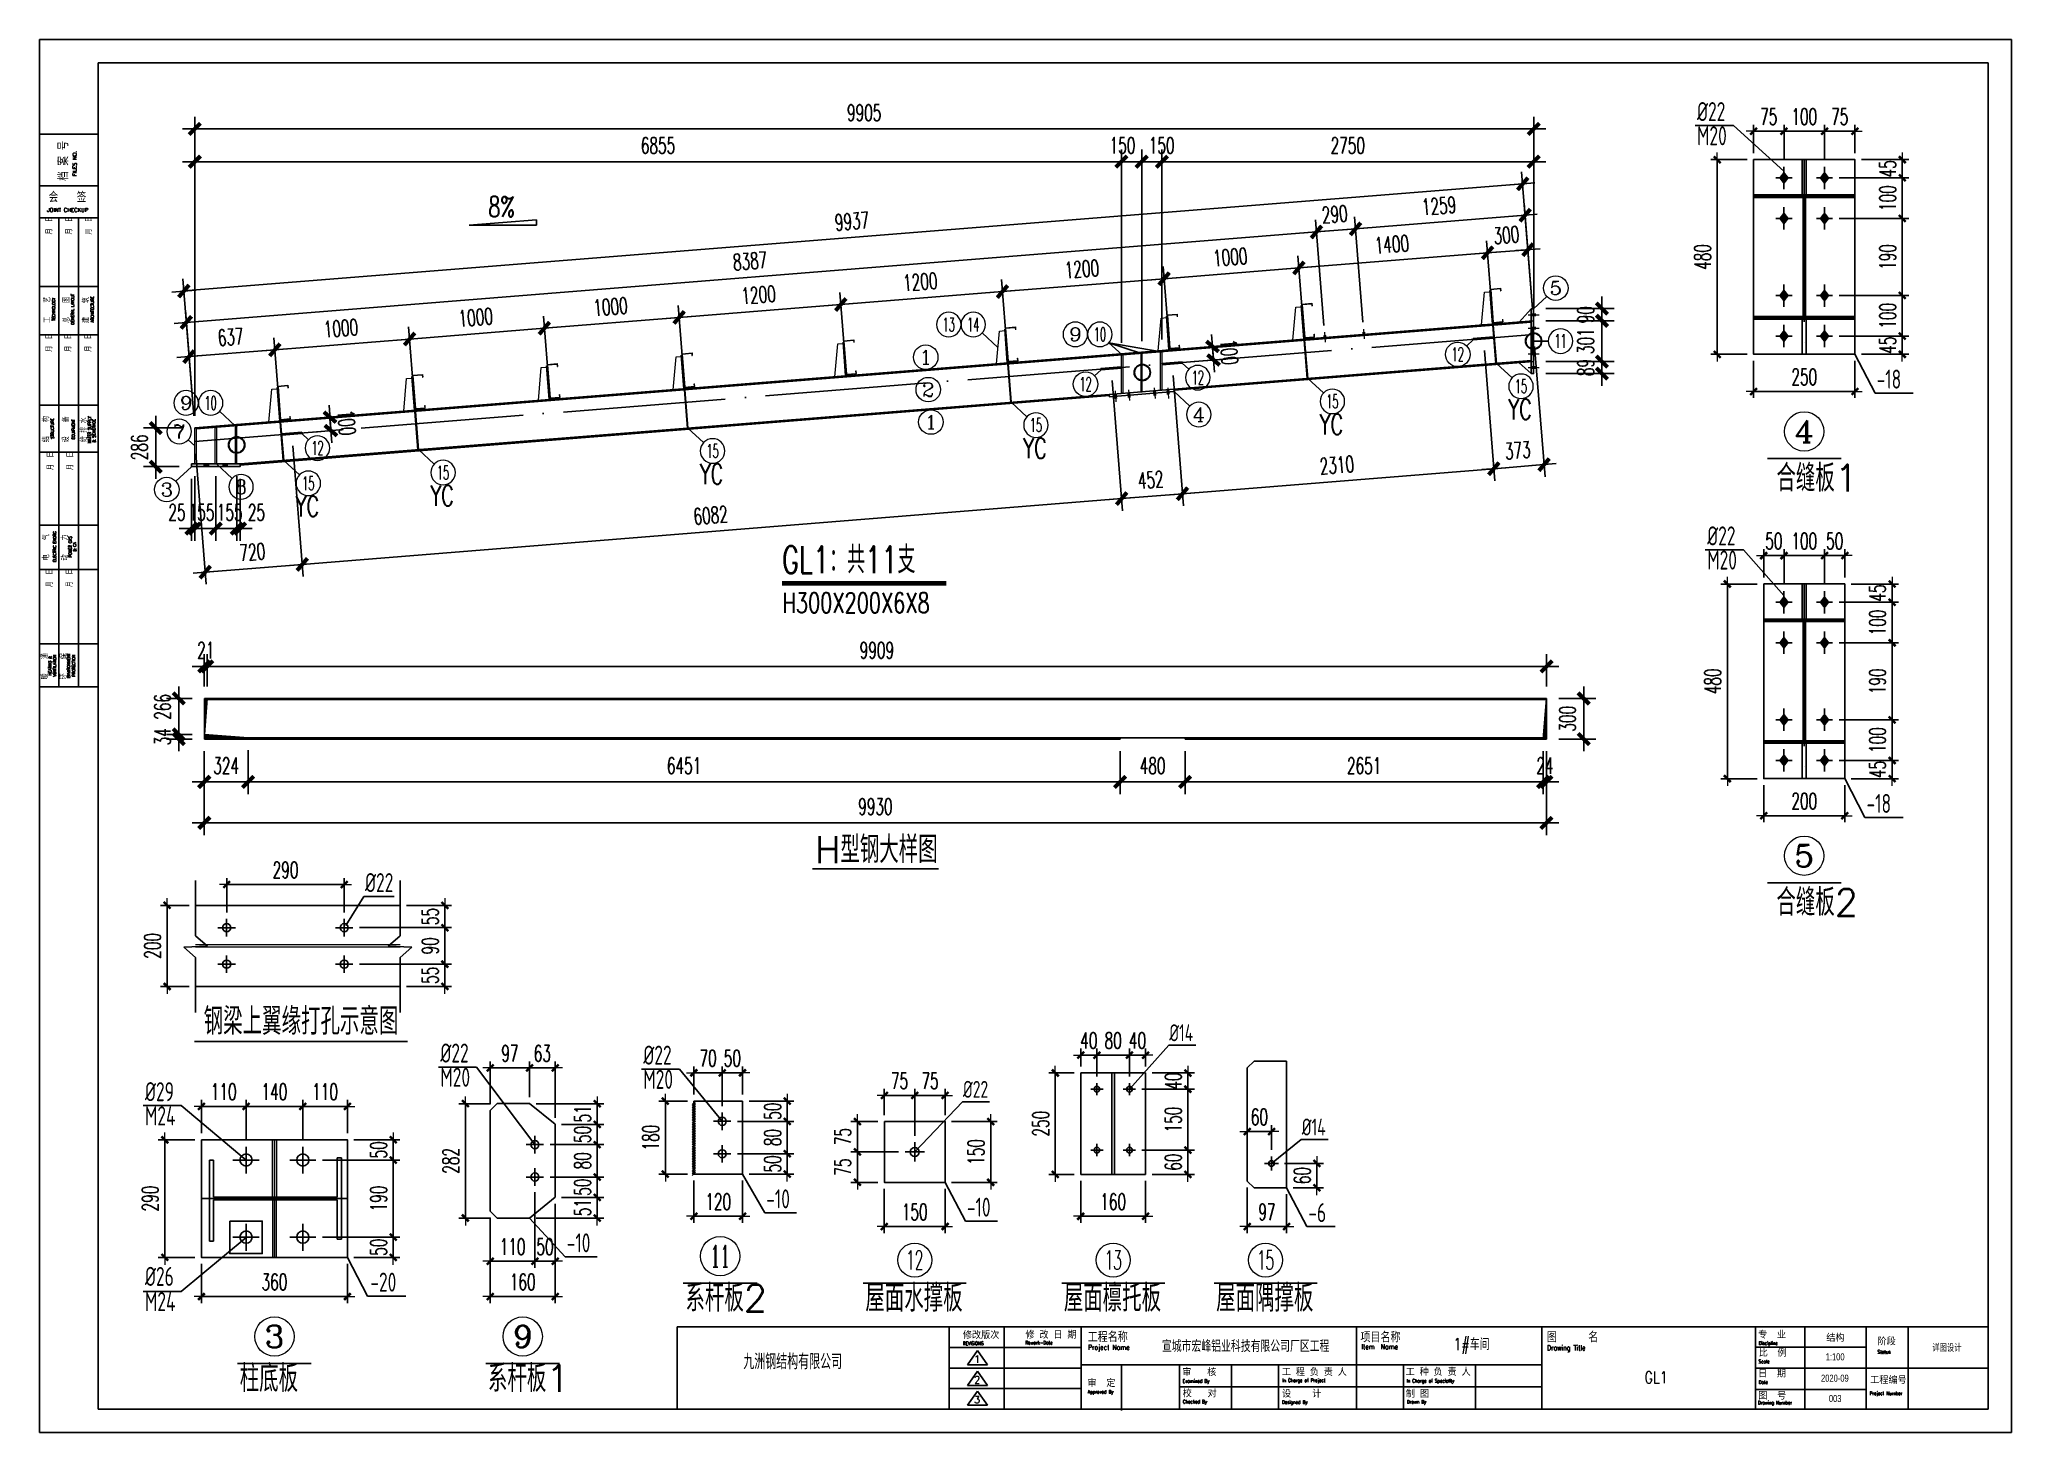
# Model space of a CAD drawing. Header units: inches. Extents: x 129725932 to 129894734, y 55771230 to 55809283.
# Drawn here: x 129788137 to 129802726, y 55798978 to 55809283 of the extents above; entities that cross this region are included whole.
import ezdxf
from ezdxf.enums import TextEntityAlignment as Align

# ---------------------------------------------------------------- set-up
doc = ezdxf.new("R2010")
doc.units = ezdxf.units.IN
doc.header["$MEASUREMENT"] = 0
doc.linetypes.add('ACAD_ISO04W100', pattern=[30, 24, -3, 0, -3])
doc.linetypes.add('CENTER', pattern=[50.8, 31.75, -6.35, 6.35, -6.35])
for name, color, linetype in [('10', 7, 'Continuous'), ('8', 4, 'Continuous'), ('TEXT', 7, 'Continuous'), ('TK', 140, 'Continuous'), ('尺寸标注', 8, 'Continuous'), ('文字', 4, 'Continuous'), ('细线', 37, 'Continuous'), ('轴线', 1, 'ACAD_ISO04W100'), ('钢柱', 6, 'Continuous'), ('钢梁', 3, 'Continuous')]:
    doc.layers.add(name, color=color, linetype=linetype)
for name, color, linetype, lineweight in [('Bolt', 252, 'Continuous', 9), ('标注', 8, 'Continuous', 9), ('灰线', 253, 'Continuous', 5), ('轴线层', 1, 'CENTER', 15), ('钢架', 7, 'Continuous', 25), ('黄线', 2, 'Continuous', 13)]:
    doc.layers.add(name, color=color, linetype=linetype, lineweight=lineweight)
doc.styles.add('ARIAL', font='swisscl.ttf', dxfattribs={"width": 0.7})
doc.styles.add('COMPLEX', font='COMPLEX')
doc.styles.add('DIM_FONT', font='romans.shx', dxfattribs={"width": 0.618, "bigfont": '1hztxt.shx'})
doc.styles.add('HZ1', font='romand.shx', dxfattribs={"width": 0.7, "height": 300, "bigfont": 'hzxy.shx'})
doc.styles.add('HZXY', font='romand.shx', dxfattribs={"bigfont": 'hzxy.shx'})
doc.styles.add('ROMANC', font='romanc.shx', dxfattribs={"width": 0.8, "bigfont": 'hztxt.shx'})
doc.styles.add('ROMAND', font='ROMAND.shx', dxfattribs={"width": 0.85})
doc.styles.get("Standard").update_dxf_attribs({"font": 'txt', "bigfont": 'gbcbig.shx'})
doc.styles.add('TSSD_Rein', font='tssdeng.shx', dxfattribs={"width": 0.7, "bigfont": 'atssdchn.shx'})
doc.dimstyles.new('WGH(1)', dxfattribs={"dimscale": 1.2, "dimtxt": 100, "dimasz": 0.5, "dimexe": 75, "dimexo": 75, "dimgap": 50, "dimtad": 1, "dimdec": 0, "dimzin": 0, "dimdsep": 46, "dimtxsty": 'DIM_FONT', "dimblk1": '_DIMX', "dimblk2": '_DIMX', "dimsah": 1, "dimcen": 0.09, "dimclrd": 3, "dimclre": 3, "dimclrt": 7, "dimadec": 0, "dimazin": 0, "dimtfac": 1, "dimtdec": 0, "dimtix": 1, "dimtmove": 2, "dimatfit": 3, "dimldrblk": '_DIMX', "dimfxl": 0, "dimtolj": 1, "dimtzin": 0, "dimarcsym": 0})
doc.dimstyles.new('WGH(3)', dxfattribs={"dimscale": 1.2, "dimtxt": 100, "dimasz": 0.3, "dimexe": 40, "dimexo": 40, "dimgap": 40, "dimtad": 1, "dimdec": 0, "dimlfac": 0.333333, "dimzin": 0, "dimdsep": 46, "dimtxsty": 'DIM_FONT', "dimblk1": '_DIMX', "dimblk2": '_DIMX', "dimsah": 1, "dimcen": 0.09, "dimclrd": 3, "dimclre": 3, "dimclrt": 7, "dimadec": 0, "dimazin": 0, "dimtfac": 1, "dimtdec": 0, "dimtix": 1, "dimtmove": 2, "dimatfit": 3, "dimldrblk": '_DIMX', "dimfxl": 0, "dimtolj": 1, "dimtzin": 0, "dimarcsym": 0})

msp = doc.modelspace()

# ---------------------------------------------------------------- texts
at = {"layer": 'TEXT', "style": 'TSSD_Rein', "width": 0.7}
for s, height, p in [('%%C22', 140.62, (129800399.7, 55808679.1)), ('M20', 140.62, (129800399.7, 55808500.2)), ('-18', 140.62, (129801728.3, 55806700.1)), ('%%C22', 140.62, (129800474.7, 55805540.7)), ('M20', 140.62, (129800474.7, 55805361.7)), ('-18', 140.62, (129801653.3, 55803561.6)), ('%%C22', 140.62, (129790545.3, 55802976)), ('%%C14', 125, (129796495.4, 55801872.9)), ('%%C22', 140.62, (129791102.7, 55801715.2)), ('%%C22', 140.62, (129792604, 55801699.7)), ('%%C29', 140.62, (129788917.3, 55801429.5)), ('M20', 140.62, (129791102.7, 55801536)), ('M20', 140.62, (129792604, 55801520.4)), ('%%C22', 125, (129794969, 55801454.7)), ('M24', 140.62, (129788917.3, 55801250.4)), ('%%C14', 125, (129797475.6, 55801175.7)), ('-10', 140.62, (129793513.5, 55800636.6)), ('-10', 140.62, (129794998, 55800575.2)), ('-6', 140.62, (129797524, 55800535.1)), ('-10', 140.62, (129792037.5, 55800311.4)), ('%%C26', 140.62, (129788917.3, 55800063.1)), ('-20', 140.62, (129790584.5, 55800020.5)), ('M24', 140.62, (129788917.3, 55799876.2))]:
    msp.add_text(s, height=height, dxfattribs=at).set_placement(p)
at = {"layer": '文字', "lineweight": -3, "ltscale": 1.5, "style": 'DIM_FONT', "width": 0.7}
for p in [(129797606.4, 55806360.1), (129799001.9, 55806471.8), (129795413.4, 55806184.7), (129793021, 55805993.3), (129791027.4, 55805833.8), (129790030.6, 55805754)]:
    msp.add_text('YC', height=150, dxfattribs=at).set_placement(p)
at = {"layer": '细线', "color": 4, "lineweight": -3, "style": 'DIM_FONT', "width": 0.7}
for s, height, p in [('8%%%', 150, (129791457.2, 55807970.6)), ('GL1：共11支', 200, (129793630.4, 55805334.2)), ('H300X200X6X8', 150, (129793633.6, 55805040.8))]:
    msp.add_text(s, height=height, dxfattribs=at).set_placement(p)
at = {"layer": '轴线层', "color": 4, "linetype": 'ByBlock', "char_height": 200, "attachment_point": 1}
for s, insert, width in [('合缝板1', (129800986.7, 55806138.9), 731.85), ('H型钢大样图', (129793873.1, 55803390.5), 1273.533), ('合缝板2', (129800986.7, 55803000.5), 731.85), ('钢梁上翼缘打孔示意图', (129789351.7, 55802120.3), 1438.4), ('系杆板2', (129792915.6, 55800073), 1299.603), ('屋面水撑板', (129794246.6, 55800073), 1299.603), ('屋面檩托板', (129795714.7, 55800073), 1299.603), ('屋面隅撑板', (129796841.6, 55800073), 1299.603), ('柱底板', (129789617.9, 55799478.9), 1299.603), ('系杆板1', (129791454.6, 55799478.9), 1299.603)]:
    msp.add_mtext(s, dxfattribs=dict(at, insert=insert, width=width))

# ---------------------------------------------------------------- blocks, each defined once
blk = doc.blocks.new('TK')
at = {"layer": 'TK', "lineweight": -3}
for p, q in [((6334426, 2858637), (6334426, 2870307)), ((6334426, 2858637), (6334426, 2870307)), ((6334426, 2870307), (6350948, 2870307)), ((6334426, 2870307), (6350948, 2870307)), ((6334426, 2870307), (6350948, 2870307)), ((6334426, 2870307), (6350948, 2870307)), ((6350948, 2858637), (6350948, 2870307)), ((6350948, 2858637), (6350948, 2870307)), ((6334917, 2858833), (6334917, 2870110)), ((6334917, 2858833), (6334917, 2870110)), ((6334917, 2870110), (6350752, 2870110)), ((6334917, 2870110), (6350752, 2870110)), ((6350752, 2870110), (6350752, 2858833)), ((6350752, 2870110), (6350752, 2858833)), ((6334426, 2869513), (6334917, 2869513)), ((6334917, 2869081), (6334426, 2869081)), ((6334917, 2868813), (6334426, 2868813)), ((6334589, 2864884), (6334589, 2868813)), ((6334753, 2864884), (6334753, 2868813)), ((6334917, 2868236), (6334426, 2868236)), ((6334917, 2867831), (6334426, 2867831)), ((6334917, 2867242), (6334426, 2867242)), ((6334917, 2866848), (6334426, 2866848)), ((6334917, 2866238), (6334426, 2866238)), ((6334917, 2865866), (6334426, 2865866)), ((6334917, 2865244), (6334426, 2865244)), ((6334917, 2864884), (6334426, 2864884)), ((6339770, 2859521), (6339770, 2858833)), ((6339770, 2859521), (6350752, 2859521)), ((6339770, 2859521), (6339770, 2858833)), ((6339770, 2859521), (6350752, 2859521)), ((6342049, 2859521), (6342049, 2858833)), ((6342049, 2859521), (6342049, 2858833)), ((6342508, 2859521), (6342508, 2858833)), ((6343153, 2859521), (6343153, 2858833)), ((6343153, 2859521), (6343153, 2858833)), ((6345461, 2859521), (6345461, 2858833)), ((6345461, 2859521), (6345461, 2858833)), ((6347014, 2859521), (6347014, 2858833)), ((6347014, 2859521), (6347014, 2858833)), ((6347014, 2859521), (6347014, 2858833)), ((6347014, 2859521), (6347014, 2858833)), ((6348804, 2859521), (6348804, 2858833)), ((6349217, 2859521), (6349217, 2858833)), ((6349729, 2859521), (6349729, 2858833)), ((6350082, 2859521), (6350082, 2858833)), ((6343153, 2859349), (6342049, 2859349)), ((6342201, 2859204), (6342284, 2859324)), ((6342284, 2859324), (6342368, 2859204)), ((6349729, 2859351), (6348804, 2859351)), ((6343153, 2859177), (6342049, 2859177)), ((6342201, 2859204), (6342368, 2859204)), ((6342201, 2859031), (6342284, 2859150)), ((6342284, 2859150), (6342368, 2859031)), ((6343153, 2859204), (6347014, 2859204)), ((6343153, 2859204), (6347014, 2859204)), ((6343491, 2859204), (6343491, 2858833)), ((6343491, 2859191), (6343491, 2858820)), ((6343977, 2859204), (6343977, 2858833)), ((6343977, 2859204), (6343977, 2858833)), ((6344413, 2859204), (6344413, 2858833)), ((6344806, 2859204), (6344806, 2858833)), ((6344806, 2859204), (6344806, 2858833)), ((6345854, 2859204), (6345854, 2858833)), ((6345854, 2859204), (6345854, 2858833)), ((6346456, 2859204), (6346456, 2858833)), ((6350752, 2859177), (6348804, 2859177)), ((6343153, 2859005), (6342049, 2859005)), ((6342201, 2859031), (6342368, 2859031)), ((6342201, 2858865), (6342284, 2858984)), ((6342284, 2858984), (6342368, 2858865)), ((6343977, 2859019), (6347014, 2859019)), ((6343977, 2859019), (6347014, 2859019)), ((6349729, 2858998), (6348804, 2858998)), ((6350752, 2858833), (6334917, 2858833)), ((6334917, 2858833), (6350752, 2858833)), ((6334917, 2858833), (6350752, 2858833)), ((6350752, 2858833), (6334917, 2858833)), ((6342201, 2858865), (6342368, 2858865)), ((6334426, 2858637), (6350948, 2858637)), ((6334426, 2858637), (6350948, 2858637))]:
    blk.add_line(p, q, dxfattribs=at)
at = {"layer": 'TK', "lineweight": -3, "text_generation_flag": 6}
for s, height, rotation, style, width, p in [('档 案 号', 87, 270, 'HZ1', 0.8, (6334668, 2869122)), ('REVISIONS', 29.5, 180, 'ROMANC', 0.75, (6342162, 2859369)), ('Rework-Date', 29.47, 180, 'ROMANC', 0.75, (6342686, 2859375)), ('Project Name', 43.22, 180, 'ROMANC', 0.75, (6343210, 2859329)), ('Project Name', 43.22, 180, 'ROMANC', 0.75, (6343210, 2859329)), ('Item  Name', 43.2, 180, 'ROMANC', 0.75, (6345502, 2859334)), ('Item  Name', 43.2, 180, 'ROMANC', 0.75, (6345502, 2859334)), ('Drawing Title', 43.22, 180, 'ROMANC', 0.75, (6347056, 2859325)), ('Drawing Title', 43.22, 180, 'ROMANC', 0.75, (6347056, 2859325)), ('Discipline', 29.5, 180, 'ROMANC', 0.75, (6348830, 2859371)), ('Status', 29.5, 180, 'ROMANC', 0.75, (6349825, 2859298)), ('In Charge of Project', 29.47, 180, 'ROMANC', 0.75, (6344839, 2859060)), ('In Charge of Project', 29.47, 180, 'ROMANC', 0.75, (6344839, 2859060)), ('Scale', 29.5, 180, 'ROMANC', 0.75, (6348829, 2859217)), ('Approved By', 29.47, 180, 'ROMANC', 0.75, (6343209, 2858963)), ('Approved By', 29.47, 180, 'ROMANC', 0.75, (6343209, 2858963)), ('Examined By', 29.47, 180, 'ROMANC', 0.75, (6344004, 2859054)), ('Examined By', 29.47, 180, 'ROMANC', 0.75, (6344004, 2859054)), ('In Charge of Speciality', 29.47, 180, 'ROMANC', 0.75, (6345879, 2859055)), ('In Charge of Speciality', 29.47, 180, 'ROMANC', 0.75, (6345879, 2859055)), ('Date', 29.5, 180, 'ROMANC', 0.75, (6348830, 2859044)), ('Project Number', 29.47, 180, 'ROMANC', 0.75, (6349759, 2858951)), ('Checked By', 29.5, 180, 'ROMANC', 0.75, (6344005, 2858881)), ('Checked By', 29.5, 180, 'ROMANC', 0.75, (6344005, 2858881)), ('Designed By', 29.47, 180, 'ROMANC', 0.75, (6344837, 2858877)), ('Designed By', 29.47, 180, 'ROMANC', 0.75, (6344837, 2858877)), ('Drawn By', 29.5, 180, 'ROMANC', 0.75, (6345882, 2858879)), ('Drawn By', 29.5, 180, 'ROMANC', 0.75, (6345882, 2858879)), ('Drawing Number', 29.47, 180, 'ROMANC', 0.75, (6348824, 2858872))]:
    blk.add_text(s, height=height, rotation=rotation, dxfattribs=dict(at, style=style, width=width)).set_placement(p)
for s, height, rotation, style, width, p in [('FILES NO.', 32.6, 270, 'ROMANC', 1, (6334737, 2869267)), ('会   签', 87, 180, 'HZ1', 0.8, (6334661, 2868943)), ('JOINT CHECKUP', 32.64, 180, 'ROMANC', 1, (6334662, 2868862)), ('  月  日', 49.1, 270, 'HZ1', 0.8, (6334534, 2868724)), ('  月  日', 49.1, 270, 'HZ1', 0.8, (6334700, 2868724)), ('  月  日', 49.1, 270, 'HZ1', 0.8, (6334865, 2868723)), ('工    艺', 49.1, 270, 'HZ1', 0.8, (6334517, 2868042)), ('TECHNOLOGY', 25.5, 270, 'ROMAND', 0.8, (6334558, 2868047)), ('总    图', 49.1, 270, 'HZ1', 0.8, (6334678, 2868042)), ('GENERAL LAYOUT', 25.54, 270, 'ROMAND', 0.8, (6334717, 2868047)), ('建    筑', 49.1, 270, 'HZ1', 0.8, (6334842, 2868040)), ('ARCHITECTURE', 25.54, 270, 'ROMAND', 0.8, (6334882, 2868045)), ('  月  日', 49.1, 270, 'HZ1', 0.8, (6334533, 2867741)), ('  月  日', 49.1, 270, 'HZ1', 0.8, (6334693, 2867741)), ('  月  日', 49.1, 270, 'HZ1', 0.8, (6334861, 2867741)), ('结    构', 49.1, 270, 'HZ1', 0.8, (6334507, 2867042)), ('STRUCTURE', 25.5, 270, 'ROMAND', 0.8, (6334547, 2867047)), ('设    备', 49.1, 270, 'HZ1', 0.8, (6334673, 2867041)), ('EQUIPMENT', 25.5, 270, 'ROMAND', 0.8, (6334722, 2867041)), ('给 排 水', 49.1, 270, 'HZ1', 0.8, (6334823, 2867037)), ('WATER SUPPLY', 25.54, 270, 'ROMAND', 0.8, (6334858, 2867038)), ('& SEWERAGE', 25.5, 270, 'ROMAND', 0.8, (6334896, 2867028)), ('  月  日', 49.1, 270, 'HZ1', 0.8, (6334544, 2866750)), ('  月  日', 49.1, 270, 'HZ1', 0.8, (6334709, 2866750)), ('电    气', 49.1, 270, 'HZ1', 0.8, (6334508, 2866053)), ('ELECTRIC ENGRG', 25.54, 270, 'ROMAND', 0.8, (6334566, 2866058)), ('动    力', 49.1, 270, 'HZ1', 0.8, (6334664, 2866051)), ('POWER GAS', 25.5, 270, 'ROMAND', 0.8, (6334696, 2866056)), ('& CA', 26.1, 270, 'ROMAND', 0.8, (6334734, 2866056)), ('  月  日', 49.1, 270, 'HZ1', 0.8, (6334537, 2865769)), ('  月  日', 49.1, 270, 'HZ1', 0.8, (6334703, 2865769)), ('暖    通', 49.1, 270, 'HZ1', 0.8, (6334497, 2865056)), ('HEATING &', 25.5, 270, 'ROMAND', 0.8, (6334526, 2865061)), ('VENTILATION', 25.54, 270, 'ROMAND', 0.8, (6334567, 2865061)), ('环    保', 49.1, 270, 'HZ1', 0.8, (6334653, 2865056)), ('ENVIRONMENT', 25.54, 270, 'ROMAND', 0.8, (6334683, 2865061)), ('PROTECTION', 25.5, 270, 'ROMAND', 0.8, (6334726, 2865061))]:
    blk.add_text(s, height=height, rotation=rotation, dxfattribs=dict(at, style=style, width=width)).set_placement(p, align=Align.CENTER)
at = {"layer": 'TK', "lineweight": -3, "style": 'HZXY', "width": 1}
for s, height, p in [('修改版次', 58.9, (6342162, 2859422)), ('修 改 日 期', 58.9, (6342687, 2859424)), ('工程名称', 88.4, (6343208, 2859394)), ('工程名称', 88.4, (6343208, 2859394)), ('项目名称', 88.4, (6345493, 2859392)), ('项目名称', 88.4, (6345493, 2859392)), ('图    名', 88.4, (6347055, 2859393)), ('图    名', 88.4, (6347055, 2859393)), ('专  业', 58.9, (6348825, 2859425)), ('阶段', 58.9, (6349825, 2859369)), ('比  例', 58.9, (6348830, 2859273)), ('审  定 ', 58.9, (6343206, 2859019)), ('审  定 ', 58.9, (6343206, 2859019)), ('审   核', 58.9, (6344001, 2859110)), ('审   核', 58.9, (6344001, 2859110)), ('工 程 负 责 人', 58.9, (6344835, 2859112)), ('工 程 负 责 人', 58.9, (6344835, 2859112)), ('工 种 负 责 人', 58.9, (6345872, 2859113)), ('工 种 负 责 人', 58.9, (6345872, 2859113)), ('日  期', 58.9, (6348825, 2859099)), ('工程编号', 58.9, (6349764, 2859045)), ('校   对', 58.9, (6344004, 2858933)), ('校   对', 58.9, (6344004, 2858933)), ('设    计 ', 58.9, (6344836, 2858930)), ('设    计 ', 58.9, (6344836, 2858930)), ('制 图', 58.9, (6345874, 2858930)), ('制 图', 58.9, (6345874, 2858930)), ('图  号', 58.9, (6348827, 2858914))]:
    blk.add_text(s, height=height, dxfattribs=at).set_placement(p)
at = {"layer": 'TK', "width": 1}
blk.add_text('九洲钢结构有限公司', height=127.7, dxfattribs=at).set_placement((6340323, 2859167))
at = {"layer": 'TK', "lineweight": -3}
for tag, height, style, width, p in [('PROJECT-NAME', 98.2, 'HZXY', 0.8, (6344532, 2859366)), ('ITEM-NAME', 98.2, 'HZXY', 0.8, (6346423, 2859370)), ('DISCIPLINE', 58.9, 'HZXY', 1, (6349473, 2859435)), ('版本号', 58.9, 'HZXY', 1, (6342282, 2859252)), ('REWORK-DATE', 58.9, 'ARIAL', 1, (6342814, 2859259)), ('DRAWING-TITLE', 98.2, 'HZXY', 0.8, (6347970, 2859230)), ('SCALE', 58.9, 'ARIAL', 1, (6349470, 2859271)), ('STATUS', 58.9, 'HZXY', 0.8, (6350407, 2859351)), ('版本号', 58.9, 'HZXY', 1, (6342282, 2859078)), ('REWORK-DATE', 58.9, 'ARIAL', 1, (6342814, 2859087)), ('DRAWING-TITLE', 98.2, 'HZXY', 0.8, (6347971, 2859099)), ('DATE', 58.9, 'ARIAL', 1, (6349468, 2859092)), ('版本号', 58.9, 'HZXY', 1, (6342282, 2858912)), ('REWORK-DATE', 58.9, 'ARIAL', 1, (6342814, 2858915)), ('DRAWING-TITLE', 98.2, 'HZXY', 0.8, (6347972, 2858962)), ('DRAWING-NUMBER', 58.9, 'ARIAL', 1, (6349471, 2858922)), ('PROJECT-NUMBER', 58.9, 'ARIAL', 0.9, (6350396, 2859013))]:
    blk.add_attdef(tag, text='', height=height, dxfattribs=dict(at, style=style, width=width)).set_placement(p, align=Align.MIDDLE)
blk = doc.blocks.new('CC250')
at = {"layer": '黄线'}
for p, q in [((128542927, 56084044), (128542903, 56084293)), ((128542903, 56084293), (128542909, 56084293)), ((128542908, 56084303), (128542982, 56084311)), ((128542908, 56084303), (128542932, 56084054)), ((128542933, 56084045), (128542909, 56084293)), ((128542910, 56084301), (128542980, 56084308)), ((128542910, 56084301), (128542934, 56084057)), ((128542980, 56084308), (128542982, 56084291)), ((128542982, 56084311), (128542984, 56084291)), ((128542982, 56084291), (128542984, 56084291)), ((128542848, 56084036), (128542864, 56084279)), ((128542864, 56084279), (128542904, 56084283)), ((128542907, 56084253), (128542915, 56084254)), ((128542933, 56084045), (128542848, 56084036)), ((128542921, 56084104), (128542930, 56084104)), ((128542932, 56084054), (128543007, 56084062)), ((128542934, 56084057), (128543005, 56084064)), ((128543005, 56084064), (128543003, 56084082)), ((128543003, 56084082), (128543005, 56084082)), ((128543007, 56084062), (128543005, 56084082))]:
    blk.add_line(p, q, dxfattribs=at)
at = {"layer": '黄线', "const_width": 14}
for points in [[(128542907, 56084253), (128542915, 56084254)], [(128542921, 56084104), (128542930, 56084104)]]:
    blk.add_lwpolyline(points, dxfattribs=at)
blk = doc.blocks.new('_DIMX')
blk.add_line((-150, 0), (150, 0))
at = {"const_width": 50}
blk.add_lwpolyline([(-70, -70), (70, 70)], dxfattribs=at)
blk = doc.blocks.new('*D202')
at = {"layer": 'Defpoints', "color": 0}
for p in [(129789378, 55804645), (129789356, 55804408), (129789378, 55804408)]:
    blk.add_point(p, dxfattribs=at)
at = {"layer": '尺寸标注', "color": 3, "lineweight": -2}
for p, q in [((129789356, 55804645), (129789355, 55804645)), ((129789356, 55804498), (129789356, 55804735)), ((129789356, 55804645), (129789378, 55804645)), ((129789378, 55804498), (129789378, 55804735)), ((129789378, 55804645), (129789379, 55804645))]:
    blk.add_line(p, q, dxfattribs=at)
at = {"layer": '尺寸标注', "color": 3, "lineweight": -2, "xscale": 0.5999999999999995, "yscale": 0.5999999999999995, "zscale": 0.5999999999999995}
blk.add_blockref('_DIMX', (129789356, 55804645), dxfattribs=at)
at = {"layer": '尺寸标注', "color": 3, "lineweight": -2, "xscale": 0.5999999999999995, "yscale": 0.5999999999999995, "zscale": 0.5999999999999995, "rotation": 180}
blk.add_blockref('_DIMX', (129789378, 55804645), dxfattribs=at)
at = {"layer": '尺寸标注', "color": 7, "insert": (129789367, 55804765), "char_height": 120, "attachment_point": 5, "style": 'DIM_FONT'}
blk.add_mtext('\\A1;21', dxfattribs=at)
blk = doc.blocks.new('*D203')
at = {"layer": 'Defpoints', "color": 0}
for p in [(129799286, 55804645), (129789378, 55804408), (129799286, 55804408)]:
    blk.add_point(p, dxfattribs=at)
at = {"layer": '尺寸标注', "color": 3, "lineweight": -2}
for p, q in [((129789378, 55804498), (129789378, 55804735)), ((129789378, 55804645), (129799286, 55804645)), ((129799286, 55804498), (129799286, 55804735))]:
    blk.add_line(p, q, dxfattribs=at)
at = {"layer": '尺寸标注', "color": 3, "lineweight": -2, "xscale": 0.5999999999999995, "yscale": 0.5999999999999995, "zscale": 0.5999999999999995, "rotation": 180}
blk.add_blockref('_DIMX', (129789378, 55804645), dxfattribs=at)
at = {"layer": '尺寸标注', "color": 3, "lineweight": -2, "xscale": 0.5999999999999995, "yscale": 0.5999999999999995, "zscale": 0.5999999999999995}
blk.add_blockref('_DIMX', (129799286, 55804645), dxfattribs=at)
at = {"layer": '尺寸标注', "color": 7, "insert": (129794332, 55804765), "char_height": 120, "attachment_point": 5, "style": 'DIM_FONT'}
blk.add_mtext('\\A1;9909', dxfattribs=at)
blk = doc.blocks.new('*D204')
at = {"layer": 'Defpoints', "color": 0}
for p in [(129799262, 55804108), (129799286, 55804108), (129799262, 55803791)]:
    blk.add_point(p, dxfattribs=at)
at = {"layer": '尺寸标注', "color": 3, "lineweight": -2}
for p, q in [((129799262, 55804018), (129799262, 55803701)), ((129799286, 55804018), (129799286, 55803701)), ((129799262, 55803791), (129799261, 55803791)), ((129799286, 55803791), (129799262, 55803791)), ((129799287, 55803791), (129799288, 55803791))]:
    blk.add_line(p, q, dxfattribs=at)
at = {"layer": '尺寸标注', "color": 3, "lineweight": -2, "xscale": 0.5999999999999995, "yscale": 0.5999999999999995, "zscale": 0.5999999999999995}
blk.add_blockref('_DIMX', (129799262, 55803791), dxfattribs=at)
at = {"layer": '尺寸标注', "color": 3, "lineweight": -2, "xscale": 0.5999999999999995, "yscale": 0.5999999999999995, "zscale": 0.5999999999999995, "rotation": 180}
blk.add_blockref('_DIMX', (129799286, 55803791), dxfattribs=at)
at = {"layer": '尺寸标注', "color": 7, "insert": (129799274, 55803911), "char_height": 120, "attachment_point": 5, "style": 'DIM_FONT'}
blk.add_mtext('\\A1;24', dxfattribs=at)
blk = doc.blocks.new('*D205')
at = {"layer": 'Defpoints', "color": 0}
for p in [(129796612, 55804108), (129799262, 55804108), (129796612, 55803791)]:
    blk.add_point(p, dxfattribs=at)
at = {"layer": '尺寸标注', "color": 3, "lineweight": -2}
for p, q in [((129796612, 55804018), (129796612, 55803701)), ((129799262, 55804018), (129799262, 55803701)), ((129799262, 55803791), (129796612, 55803791))]:
    blk.add_line(p, q, dxfattribs=at)
at = {"layer": '尺寸标注', "color": 3, "lineweight": -2, "xscale": 0.5999999999999995, "yscale": 0.5999999999999995, "zscale": 0.5999999999999995, "rotation": 180}
blk.add_blockref('_DIMX', (129796612, 55803791), dxfattribs=at)
at = {"layer": '尺寸标注', "color": 3, "lineweight": -2, "xscale": 0.5999999999999995, "yscale": 0.5999999999999995, "zscale": 0.5999999999999995}
blk.add_blockref('_DIMX', (129799262, 55803791), dxfattribs=at)
at = {"layer": '尺寸标注', "color": 7, "insert": (129797937, 55803911), "char_height": 120, "attachment_point": 5, "style": 'DIM_FONT'}
blk.add_mtext('\\A1;2651', dxfattribs=at)
blk = doc.blocks.new('*D206')
at = {"layer": 'Defpoints', "color": 0}
for p in [(129796132, 55804108), (129796612, 55804108), (129796132, 55803791)]:
    blk.add_point(p, dxfattribs=at)
at = {"layer": '尺寸标注', "color": 3, "lineweight": -2}
for p, q in [((129796132, 55804018), (129796132, 55803701)), ((129796612, 55804018), (129796612, 55803701)), ((129796611, 55803791), (129796132, 55803791))]:
    blk.add_line(p, q, dxfattribs=at)
at = {"layer": '尺寸标注', "color": 3, "lineweight": -2, "xscale": 0.5999999999999995, "yscale": 0.5999999999999995, "zscale": 0.5999999999999995, "rotation": 180}
blk.add_blockref('_DIMX', (129796132, 55803791), dxfattribs=at)
at = {"layer": '尺寸标注', "color": 3, "lineweight": -2, "xscale": 0.5999999999999995, "yscale": 0.5999999999999995, "zscale": 0.5999999999999995}
blk.add_blockref('_DIMX', (129796612, 55803791), dxfattribs=at)
at = {"layer": '尺寸标注', "color": 7, "insert": (129796372, 55803911), "char_height": 120, "attachment_point": 5, "style": 'DIM_FONT'}
blk.add_mtext('\\A1;480', dxfattribs=at)
blk = doc.blocks.new('*D207')
at = {"layer": 'Defpoints', "color": 0}
for p in [(129789680, 55804116), (129796132, 55804108), (129789680, 55803791)]:
    blk.add_point(p, dxfattribs=at)
at = {"layer": '尺寸标注', "color": 3, "lineweight": -2}
for p, q in [((129789680, 55804026), (129789680, 55803701)), ((129796132, 55804018), (129796132, 55803701)), ((129796131, 55803791), (129789681, 55803791))]:
    blk.add_line(p, q, dxfattribs=at)
at = {"layer": '尺寸标注', "color": 3, "lineweight": -2, "xscale": 0.5999999999999995, "yscale": 0.5999999999999995, "zscale": 0.5999999999999995, "rotation": 180}
blk.add_blockref('_DIMX', (129789680, 55803791), dxfattribs=at)
at = {"layer": '尺寸标注', "color": 3, "lineweight": -2, "xscale": 0.5999999999999995, "yscale": 0.5999999999999995, "zscale": 0.5999999999999995}
blk.add_blockref('_DIMX', (129796132, 55803791), dxfattribs=at)
at = {"layer": '尺寸标注', "color": 7, "insert": (129792906, 55803911), "char_height": 120, "attachment_point": 5, "style": 'DIM_FONT'}
blk.add_mtext('\\A1;6451', dxfattribs=at)
blk = doc.blocks.new('*D208')
at = {"layer": 'Defpoints', "color": 0}
for p in [(129789356, 55804108), (129789680, 55804116), (129789356, 55803791)]:
    blk.add_point(p, dxfattribs=at)
at = {"layer": '尺寸标注', "color": 3, "lineweight": -2}
for p, q in [((129789356, 55804018), (129789356, 55803701)), ((129789680, 55804026), (129789680, 55803701)), ((129789680, 55803791), (129789357, 55803791))]:
    blk.add_line(p, q, dxfattribs=at)
at = {"layer": '尺寸标注', "color": 3, "lineweight": -2, "xscale": 0.5999999999999995, "yscale": 0.5999999999999995, "zscale": 0.5999999999999995, "rotation": 180}
blk.add_blockref('_DIMX', (129789356, 55803791), dxfattribs=at)
at = {"layer": '尺寸标注', "color": 3, "lineweight": -2, "xscale": 0.5999999999999995, "yscale": 0.5999999999999995, "zscale": 0.5999999999999995}
blk.add_blockref('_DIMX', (129789680, 55803791), dxfattribs=at)
at = {"layer": '尺寸标注', "color": 7, "insert": (129789518, 55803911), "char_height": 120, "attachment_point": 5, "style": 'DIM_FONT'}
blk.add_mtext('\\A1;324', dxfattribs=at)
blk = doc.blocks.new('*D209')
at = {"layer": 'Defpoints', "color": 0}
for p in [(129789356, 55804408), (129789167, 55804142), (129789356, 55804142)]:
    blk.add_point(p, dxfattribs=at)
at = {"layer": '尺寸标注', "color": 3, "lineweight": -2}
for p, q in [((129789266, 55804408), (129789077, 55804408)), ((129789167, 55804408), (129789167, 55804143)), ((129789266, 55804142), (129789077, 55804142))]:
    blk.add_line(p, q, dxfattribs=at)
at = {"layer": '尺寸标注', "color": 3, "lineweight": -2, "xscale": 0.5999999999999995, "yscale": 0.5999999999999995, "zscale": 0.5999999999999995}
for p, rotation in [((129789167, 55804408), 90), ((129789167, 55804142), 270)]:
    blk.add_blockref('_DIMX', p, dxfattribs=dict(at, rotation=rotation))
at = {"layer": '尺寸标注', "color": 7, "insert": (129789047, 55804346), "char_height": 120, "attachment_point": 5, "rotation": 90, "style": 'DIM_FONT'}
blk.add_mtext('\\A1;266', dxfattribs=at)
blk = doc.blocks.new('*D210')
at = {"layer": 'Defpoints', "color": 0}
for p in [(129789167, 55804108), (129789356, 55804142), (129789356, 55804108)]:
    blk.add_point(p, dxfattribs=at)
at = {"layer": '尺寸标注', "color": 3, "lineweight": -2}
for p, q in [((129789266, 55804142), (129789077, 55804142)), ((129789266, 55804108), (129789077, 55804108)), ((129789167, 55804143), (129789167, 55804143)), ((129789167, 55804142), (129789167, 55804108)), ((129789167, 55804108), (129789167, 55804107))]:
    blk.add_line(p, q, dxfattribs=at)
at = {"layer": '尺寸标注', "color": 3, "lineweight": -2, "xscale": 0.5999999999999995, "yscale": 0.5999999999999995, "zscale": 0.5999999999999995}
for p, rotation in [((129789167, 55804142), 270), ((129789167, 55804108), 90)]:
    blk.add_blockref('_DIMX', p, dxfattribs=dict(at, rotation=rotation))
at = {"layer": '尺寸标注', "color": 7, "insert": (129789047, 55804125), "char_height": 120, "attachment_point": 5, "rotation": 90, "style": 'DIM_FONT'}
blk.add_mtext('\\A1;34', dxfattribs=at)
blk = doc.blocks.new('*D211')
at = {"layer": 'Defpoints', "color": 0}
for p in [(129799286, 55804408), (129799286, 55804108), (129799561, 55804108)]:
    blk.add_point(p, dxfattribs=at)
at = {"layer": '尺寸标注', "color": 3, "lineweight": -2}
for p, q in [((129799376, 55804408), (129799651, 55804408)), ((129799561, 55804409), (129799561, 55804409)), ((129799561, 55804408), (129799561, 55804108)), ((129799376, 55804108), (129799651, 55804108)), ((129799561, 55804108), (129799561, 55804107))]:
    blk.add_line(p, q, dxfattribs=at)
at = {"layer": '尺寸标注', "color": 3, "lineweight": -2, "xscale": 0.5999999999999995, "yscale": 0.5999999999999995, "zscale": 0.5999999999999995}
for p, rotation in [((129799561, 55804408), 270), ((129799561, 55804108), 90)]:
    blk.add_blockref('_DIMX', p, dxfattribs=dict(at, rotation=rotation))
at = {"layer": '尺寸标注', "color": 7, "insert": (129799441, 55804258), "char_height": 120, "attachment_point": 5, "rotation": 90, "style": 'DIM_FONT'}
blk.add_mtext('\\A1;300', dxfattribs=at)
blk = doc.blocks.new('*D212')
at = {"layer": 'Defpoints', "color": 0}
for p in [(129789356, 55804108), (129799286, 55804108), (129799286, 55803488)]:
    blk.add_point(p, dxfattribs=at)
at = {"layer": '尺寸标注', "color": 3, "lineweight": -2}
for p, q in [((129789356, 55804018), (129789356, 55803398)), ((129799286, 55804018), (129799286, 55803398)), ((129789357, 55803488), (129799286, 55803488))]:
    blk.add_line(p, q, dxfattribs=at)
at = {"layer": '尺寸标注', "color": 3, "lineweight": -2, "xscale": 0.5999999999999995, "yscale": 0.5999999999999995, "zscale": 0.5999999999999995, "rotation": 180}
blk.add_blockref('_DIMX', (129789356, 55803488), dxfattribs=at)
at = {"layer": '尺寸标注', "color": 3, "lineweight": -2, "xscale": 0.5999999999999995, "yscale": 0.5999999999999995, "zscale": 0.5999999999999995}
blk.add_blockref('_DIMX', (129799286, 55803488), dxfattribs=at)
at = {"layer": '尺寸标注', "color": 7, "insert": (129794321, 55803608), "char_height": 120, "attachment_point": 5, "style": 'DIM_FONT'}
blk.add_mtext('\\A1;9930', dxfattribs=at)
blk = doc.blocks.new('轴线标号')
at = {"lineweight": 13}
blk.add_circle((0, 0), 0.5, dxfattribs=at)
at = {"layer": '钢架', "lineweight": 13, "style": 'COMPLEX', "width": 1.041667}
blk.add_attdef('A', text='', height=0.56, dxfattribs=at).set_placement((-0.25, -0.28), (0.25, -0.28), align=Align.FIT)
blk = doc.blocks.new('*D213')
at = {"layer": 'Defpoints', "color": 0}
for p in [(129789261, 55806123), (129789286, 55806143), (129789286, 55805665)]:
    blk.add_point(p, dxfattribs=at)
at = {"layer": '尺寸标注', "color": 3, "lineweight": -2}
for p, q in [((129789261, 55806033), (129789261, 55805575)), ((129789286, 55806053), (129789286, 55805575)), ((129789260, 55805665), (129789259, 55805665)), ((129789261, 55805665), (129789286, 55805665)), ((129789286, 55805665), (129789287, 55805665))]:
    blk.add_line(p, q, dxfattribs=at)
at = {"layer": '尺寸标注', "color": 3, "lineweight": -2, "xscale": 0.5999999999999995, "yscale": 0.5999999999999995, "zscale": 0.5999999999999995}
blk.add_blockref('_DIMX', (129789261, 55805665), dxfattribs=at)
at = {"layer": '尺寸标注', "color": 3, "lineweight": -2, "xscale": 0.5999999999999995, "yscale": 0.5999999999999995, "zscale": 0.5999999999999995, "rotation": 180}
blk.add_blockref('_DIMX', (129789286, 55805665), dxfattribs=at)
at = {"layer": '尺寸标注', "color": 7, "insert": (129789154, 55805785), "char_height": 120, "attachment_point": 5, "style": 'DIM_FONT'}
blk.add_mtext('\\A1;25', dxfattribs=at)
blk = doc.blocks.new('*D214')
at = {"layer": 'Defpoints', "color": 0}
for p in [(129789286, 55806143), (129789441, 55806143), (129789441, 55805665)]:
    blk.add_point(p, dxfattribs=at)
at = {"layer": '尺寸标注', "color": 3, "lineweight": -2}
for p, q in [((129789286, 55806053), (129789286, 55805575)), ((129789441, 55806053), (129789441, 55805575)), ((129789286, 55805665), (129789440, 55805665))]:
    blk.add_line(p, q, dxfattribs=at)
at = {"layer": '尺寸标注', "color": 3, "lineweight": -2, "xscale": 0.5999999999999995, "yscale": 0.5999999999999995, "zscale": 0.5999999999999995, "rotation": 180}
blk.add_blockref('_DIMX', (129789286, 55805665), dxfattribs=at)
at = {"layer": '尺寸标注', "color": 3, "lineweight": -2, "xscale": 0.5999999999999995, "yscale": 0.5999999999999995, "zscale": 0.5999999999999995}
blk.add_blockref('_DIMX', (129789441, 55805665), dxfattribs=at)
at = {"layer": '尺寸标注', "color": 7, "insert": (129789336, 55805785), "char_height": 120, "attachment_point": 5, "style": 'DIM_FONT'}
blk.add_mtext('\\A1;155', dxfattribs=at)
blk = doc.blocks.new('*D215')
at = {"layer": 'Defpoints', "color": 0}
for p in [(129789441, 55806143), (129789596, 55806143), (129789596, 55805665)]:
    blk.add_point(p, dxfattribs=at)
at = {"layer": '尺寸标注', "color": 3, "lineweight": -2}
for p, q in [((129789441, 55806053), (129789441, 55805575)), ((129789596, 55806053), (129789596, 55805575)), ((129789441, 55805665), (129789595, 55805665))]:
    blk.add_line(p, q, dxfattribs=at)
at = {"layer": '尺寸标注', "color": 3, "lineweight": -2, "xscale": 0.5999999999999995, "yscale": 0.5999999999999995, "zscale": 0.5999999999999995, "rotation": 180}
blk.add_blockref('_DIMX', (129789441, 55805665), dxfattribs=at)
at = {"layer": '尺寸标注', "color": 3, "lineweight": -2, "xscale": 0.5999999999999995, "yscale": 0.5999999999999995, "zscale": 0.5999999999999995}
blk.add_blockref('_DIMX', (129789596, 55805665), dxfattribs=at)
at = {"layer": '尺寸标注', "color": 7, "insert": (129789544, 55805785), "char_height": 120, "attachment_point": 5, "style": 'DIM_FONT'}
blk.add_mtext('\\A1;155', dxfattribs=at)
blk = doc.blocks.new('*D216')
at = {"layer": 'Defpoints', "color": 0}
for p in [(129789596, 55806143), (129789621, 55806123), (129789621, 55805665)]:
    blk.add_point(p, dxfattribs=at)
at = {"layer": '尺寸标注', "color": 3, "lineweight": -2}
for p, q in [((129789596, 55806053), (129789596, 55805575)), ((129789621, 55806033), (129789621, 55805575)), ((129789595, 55805665), (129789594, 55805665)), ((129789596, 55805665), (129789621, 55805665)), ((129789621, 55805665), (129789622, 55805665))]:
    blk.add_line(p, q, dxfattribs=at)
at = {"layer": '尺寸标注', "color": 3, "lineweight": -2, "xscale": 0.5999999999999995, "yscale": 0.5999999999999995, "zscale": 0.5999999999999995}
blk.add_blockref('_DIMX', (129789596, 55805665), dxfattribs=at)
at = {"layer": '尺寸标注', "color": 3, "lineweight": -2, "xscale": 0.5999999999999995, "yscale": 0.5999999999999995, "zscale": 0.5999999999999995, "rotation": 180}
blk.add_blockref('_DIMX', (129789621, 55805665), dxfattribs=at)
at = {"layer": '尺寸标注', "color": 7, "insert": (129789742, 55805785), "char_height": 120, "attachment_point": 5, "style": 'DIM_FONT'}
blk.add_mtext('\\A1;25', dxfattribs=at)
blk = doc.blocks.new('*D217')
at = {"layer": 'Defpoints', "color": 0}
for p in [(129789878, 55806987), (129789286, 55806409), (129789920, 55806460)]:
    blk.add_point(p, dxfattribs=at)
at = {"layer": '尺寸标注', "color": 3, "lineweight": -2}
for p, q in [((129789278, 55806499), (129789236, 55807026)), ((129789244, 55806937), (129789878, 55806987)), ((129789913, 55806550), (129789871, 55807077))]:
    blk.add_line(p, q, dxfattribs=at)
at = {"layer": '尺寸标注', "color": 3, "lineweight": -2, "xscale": 0.5999999999999995, "yscale": 0.5999999999999995, "zscale": 0.5999999999999995}
for p, rotation in [((129789243, 55806937), 184.5700506506535), ((129789878, 55806987), 4.570050650653567)]:
    blk.add_blockref('_DIMX', p, dxfattribs=dict(at, rotation=rotation))
at = {"layer": '尺寸标注', "color": 7, "insert": (129789551, 55807082), "char_height": 120, "attachment_point": 5, "rotation": 4.5701, "style": 'DIM_FONT'}
blk.add_mtext('\\A1;637', dxfattribs=at)
blk = doc.blocks.new('*D218')
at = {"layer": 'Defpoints', "color": 0}
for p in [(129790875, 55807067), (129790917, 55806540), (129789920, 55806460)]:
    blk.add_point(p, dxfattribs=at)
at = {"layer": '尺寸标注', "color": 3, "lineweight": -2}
for p, q in [((129790910, 55806629), (129790868, 55807157)), ((129789913, 55806550), (129789871, 55807077)), ((129789879, 55806988), (129790874, 55807067))]:
    blk.add_line(p, q, dxfattribs=at)
at = {"layer": '尺寸标注', "color": 3, "lineweight": -2, "xscale": 0.5999999999999995, "yscale": 0.5999999999999995, "zscale": 0.5999999999999995}
for p, rotation in [((129790875, 55807067), 4.570050650650921), ((129789878, 55806987), 184.5700506506509)]:
    blk.add_blockref('_DIMX', p, dxfattribs=dict(at, rotation=rotation))
at = {"layer": '尺寸标注', "color": 7, "insert": (129790367, 55807147), "char_height": 120, "attachment_point": 5, "rotation": 4.5701, "style": 'DIM_FONT'}
blk.add_mtext('\\A1;1000', dxfattribs=at)
blk = doc.blocks.new('*D219')
at = {"layer": 'Defpoints', "color": 0}
for p in [(129791872, 55807147), (129790917, 55806540), (129791914, 55806619)]:
    blk.add_point(p, dxfattribs=at)
at = {"layer": '尺寸标注', "color": 3, "lineweight": -2}
for p, q in [((129791907, 55806709), (129791865, 55807237)), ((129790910, 55806629), (129790868, 55807157)), ((129790876, 55807067), (129791871, 55807147))]:
    blk.add_line(p, q, dxfattribs=at)
at = {"layer": '尺寸标注', "color": 3, "lineweight": -2, "xscale": 0.5999999999999995, "yscale": 0.5999999999999995, "zscale": 0.5999999999999995}
for p, rotation in [((129790875, 55807067), 184.5700506506509), ((129791872, 55807147), 4.570050650650921)]:
    blk.add_blockref('_DIMX', p, dxfattribs=dict(at, rotation=rotation))
at = {"layer": '尺寸标注', "color": 7, "insert": (129791364, 55807227), "char_height": 120, "attachment_point": 5, "rotation": 4.5701, "style": 'DIM_FONT'}
blk.add_mtext('\\A1;1000', dxfattribs=at)
blk = doc.blocks.new('*D220')
at = {"layer": 'Defpoints', "color": 0}
for p in [(129792869, 55807227), (129792911, 55806699), (129791914, 55806619)]:
    blk.add_point(p, dxfattribs=at)
at = {"layer": '尺寸标注', "color": 3, "lineweight": -2}
for p, q in [((129791907, 55806709), (129791865, 55807237)), ((129792904, 55806789), (129792861, 55807316)), ((129791872, 55807147), (129792868, 55807226))]:
    blk.add_line(p, q, dxfattribs=at)
at = {"layer": '尺寸标注', "color": 3, "lineweight": -2, "xscale": 0.5999999999999995, "yscale": 0.5999999999999995, "zscale": 0.5999999999999995}
for p, rotation in [((129792869, 55807227), 4.570050650650921), ((129791872, 55807147), 184.5700506506509)]:
    blk.add_blockref('_DIMX', p, dxfattribs=dict(at, rotation=rotation))
at = {"layer": '尺寸标注', "color": 7, "insert": (129792361, 55807306), "char_height": 120, "attachment_point": 5, "rotation": 4.5701, "style": 'DIM_FONT'}
blk.add_mtext('\\A1;1000', dxfattribs=at)
blk = doc.blocks.new('*D221')
at = {"layer": 'Defpoints', "color": 0}
for p in [(129794065, 55807322), (129794107, 55806795), (129792911, 55806699)]:
    blk.add_point(p, dxfattribs=at)
at = {"layer": '尺寸标注', "color": 3, "lineweight": -2}
for p, q in [((129794100, 55806885), (129794058, 55807412)), ((129792904, 55806789), (129792861, 55807316)), ((129792869, 55807227), (129794064, 55807322))]:
    blk.add_line(p, q, dxfattribs=at)
at = {"layer": '尺寸标注', "color": 3, "lineweight": -2, "xscale": 0.5999999999999995, "yscale": 0.5999999999999995, "zscale": 0.5999999999999995}
for p, rotation in [((129794065, 55807322), 4.570050650650921), ((129792869, 55807227), 184.5700506506509)]:
    blk.add_blockref('_DIMX', p, dxfattribs=dict(at, rotation=rotation))
at = {"layer": '尺寸标注', "color": 7, "insert": (129793457, 55807394), "char_height": 120, "attachment_point": 5, "rotation": 4.5701, "style": 'DIM_FONT'}
blk.add_mtext('\\A1;1200', dxfattribs=at)
blk = doc.blocks.new('*D222')
at = {"layer": 'Defpoints', "color": 0}
for p in [(129795261, 55807418), (129794107, 55806795), (129795303, 55806891)]:
    blk.add_point(p, dxfattribs=at)
at = {"layer": '尺寸标注', "color": 3, "lineweight": -2}
for p, q in [((129794100, 55806885), (129794058, 55807412)), ((129794065, 55807322), (129795260, 55807418)), ((129795296, 55806980), (129795254, 55807507))]:
    blk.add_line(p, q, dxfattribs=at)
at = {"layer": '尺寸标注', "color": 3, "lineweight": -2, "xscale": 0.5999999999999995, "yscale": 0.5999999999999995, "zscale": 0.5999999999999995}
for p, rotation in [((129794065, 55807322), 184.5700506506509), ((129795261, 55807418), 4.570050650650921)]:
    blk.add_blockref('_DIMX', p, dxfattribs=dict(at, rotation=rotation))
at = {"layer": '尺寸标注', "color": 7, "insert": (129794653, 55807490), "char_height": 120, "attachment_point": 5, "rotation": 4.5701, "style": 'DIM_FONT'}
blk.add_mtext('\\A1;1200', dxfattribs=at)
blk = doc.blocks.new('*D223')
at = {"layer": 'Defpoints', "color": 0}
for p in [(129796457, 55807513), (129796499, 55806986), (129795303, 55806891)]:
    blk.add_point(p, dxfattribs=at)
at = {"layer": '尺寸标注', "color": 3, "lineweight": -2}
for p, q in [((129796492, 55807076), (129796450, 55807603)), ((129795296, 55806980), (129795254, 55807507)), ((129795262, 55807418), (129796457, 55807513))]:
    blk.add_line(p, q, dxfattribs=at)
at = {"layer": '尺寸标注', "color": 3, "lineweight": -2, "xscale": 0.5999999999999995, "yscale": 0.5999999999999995, "zscale": 0.5999999999999995}
for p, rotation in [((129796457, 55807513), 4.570050650650921), ((129795261, 55807418), 184.5700506506509)]:
    blk.add_blockref('_DIMX', p, dxfattribs=dict(at, rotation=rotation))
at = {"layer": '尺寸标注', "color": 7, "insert": (129795849, 55807585), "char_height": 120, "attachment_point": 5, "rotation": 4.5701, "style": 'DIM_FONT'}
blk.add_mtext('\\A1;1200', dxfattribs=at)
blk = doc.blocks.new('*D224')
at = {"layer": 'Defpoints', "color": 0}
for p in [(129797454, 55807593), (129796499, 55806986), (129797496, 55807066)]:
    blk.add_point(p, dxfattribs=at)
at = {"layer": '尺寸标注', "color": 3, "lineweight": -2}
for p, q in [((129797489, 55807156), (129797447, 55807683)), ((129796492, 55807076), (129796450, 55807603)), ((129796458, 55807513), (129797453, 55807593))]:
    blk.add_line(p, q, dxfattribs=at)
at = {"layer": '尺寸标注', "color": 3, "lineweight": -2, "xscale": 0.5999999999999995, "yscale": 0.5999999999999995, "zscale": 0.5999999999999995}
for p, rotation in [((129796457, 55807513), 184.5700506506509), ((129797454, 55807593), 4.570050650650921)]:
    blk.add_blockref('_DIMX', p, dxfattribs=dict(at, rotation=rotation))
at = {"layer": '尺寸标注', "color": 7, "insert": (129796946, 55807673), "char_height": 120, "attachment_point": 5, "rotation": 4.5701, "style": 'DIM_FONT'}
blk.add_mtext('\\A1;1000', dxfattribs=at)
blk = doc.blocks.new('*D225')
at = {"layer": 'Defpoints', "color": 0}
for p in [(129798850, 55807705), (129798892, 55807178), (129797496, 55807066)]:
    blk.add_point(p, dxfattribs=at)
at = {"layer": '尺寸标注', "color": 3, "lineweight": -2}
for p, q in [((129797489, 55807156), (129797447, 55807683)), ((129797455, 55807593), (129798849, 55807705)), ((129798884, 55807267), (129798842, 55807794))]:
    blk.add_line(p, q, dxfattribs=at)
at = {"layer": '尺寸标注', "color": 3, "lineweight": -2, "xscale": 0.5999999999999995, "yscale": 0.5999999999999995, "zscale": 0.5999999999999995}
for p, rotation in [((129798850, 55807705), 4.570050650650921), ((129797454, 55807593), 184.5700506506509)]:
    blk.add_blockref('_DIMX', p, dxfattribs=dict(at, rotation=rotation))
at = {"layer": '尺寸标注', "color": 7, "insert": (129798142, 55807768), "char_height": 120, "attachment_point": 5, "rotation": 4.5701, "style": 'DIM_FONT'}
blk.add_mtext('\\A1;1400', dxfattribs=at)
blk = doc.blocks.new('*D226')
at = {"layer": 'Defpoints', "color": 0}
for p in [(129799149, 55807728), (129798892, 55807178), (129799191, 55807202)]:
    blk.add_point(p, dxfattribs=at)
at = {"layer": '尺寸标注', "color": 3, "lineweight": -2}
for p, q in [((129799183, 55807291), (129799141, 55807818)), ((129798884, 55807267), (129798842, 55807794)), ((129798849, 55807705), (129798848, 55807704)), ((129798850, 55807705), (129799149, 55807728)), ((129799149, 55807729), (129799150, 55807729))]:
    blk.add_line(p, q, dxfattribs=at)
at = {"layer": '尺寸标注', "color": 3, "lineweight": -2, "xscale": 0.5999999999999995, "yscale": 0.5999999999999995, "zscale": 0.5999999999999995}
for p, rotation in [((129798850, 55807705), 4.570050650650916), ((129799149, 55807728), 184.5700506506509)]:
    blk.add_blockref('_DIMX', p, dxfattribs=dict(at, rotation=rotation))
at = {"layer": '尺寸标注', "color": 7, "insert": (129798989, 55807836), "char_height": 120, "attachment_point": 5, "rotation": 4.5701, "style": 'DIM_FONT'}
blk.add_mtext('\\A1;300', dxfattribs=at)
blk = doc.blocks.new('*D227')
at = {"layer": 'Defpoints', "color": 0}
for p in [(129797873, 55807882), (129797935, 55807101), (129799191, 55807202)]:
    blk.add_point(p, dxfattribs=at)
at = {"layer": '尺寸标注', "color": 3, "lineweight": -2}
for p, q in [((129797928, 55807191), (129797866, 55807972)), ((129799128, 55807983), (129797873, 55807882)), ((129799183, 55807291), (129799121, 55808072))]:
    blk.add_line(p, q, dxfattribs=at)
at = {"layer": '尺寸标注', "color": 3, "lineweight": -2, "xscale": 0.5999999999999995, "yscale": 0.5999999999999995, "zscale": 0.5999999999999995}
for p, rotation in [((129799128, 55807983), 4.5739212962412), ((129797873, 55807882), 184.5739212962412)]:
    blk.add_blockref('_DIMX', p, dxfattribs=dict(at, rotation=rotation))
at = {"layer": '尺寸标注', "color": 7, "insert": (129798491, 55808052), "char_height": 120, "attachment_point": 5, "rotation": 4.5739, "style": 'DIM_FONT'}
blk.add_mtext('\\A1;1259', dxfattribs=at)
blk = doc.blocks.new('*D228')
at = {"layer": 'Defpoints', "color": 0}
for p in [(129797584, 55807859), (129797935, 55807101), (129797646, 55807078)]:
    blk.add_point(p, dxfattribs=at)
at = {"layer": '尺寸标注', "color": 3, "lineweight": -2}
for p, q in [((129797928, 55807191), (129797866, 55807972)), ((129797639, 55807168), (129797576, 55807949)), ((129797583, 55807859), (129797582, 55807859)), ((129797873, 55807882), (129797584, 55807859)), ((129797873, 55807882), (129797874, 55807882))]:
    blk.add_line(p, q, dxfattribs=at)
at = {"layer": '尺寸标注', "color": 3, "lineweight": -2, "xscale": 0.5999999999999995, "yscale": 0.5999999999999995, "zscale": 0.5999999999999995}
for p, rotation in [((129797584, 55807859), 4.573921296240022), ((129797873, 55807882), 184.5739212962401)]:
    blk.add_blockref('_DIMX', p, dxfattribs=dict(at, rotation=rotation))
at = {"layer": '尺寸标注', "color": 7, "insert": (129797719, 55807990), "char_height": 120, "attachment_point": 5, "rotation": 4.5739, "style": 'DIM_FONT'}
blk.add_mtext('\\A1;290', dxfattribs=at)
blk = doc.blocks.new('*D229')
at = {"layer": 'Defpoints', "color": 0}
for p in [(129789223, 55807190), (129797646, 55807078), (129789286, 55806409)]:
    blk.add_point(p, dxfattribs=at)
at = {"layer": '尺寸标注', "color": 3, "lineweight": -2}
for p, q in [((129797583, 55807859), (129789224, 55807190)), ((129797639, 55807168), (129797576, 55807949)), ((129789278, 55806499), (129789216, 55807280))]:
    blk.add_line(p, q, dxfattribs=at)
at = {"layer": '尺寸标注', "color": 3, "lineweight": -2, "xscale": 0.5999999999999995, "yscale": 0.5999999999999995, "zscale": 0.5999999999999995}
for p, rotation in [((129797584, 55807859), 4.57392129624), ((129789223, 55807190), 184.5739212962401)]:
    blk.add_blockref('_DIMX', p, dxfattribs=dict(at, rotation=rotation))
at = {"layer": '尺寸标注', "color": 7, "insert": (129793394, 55807644), "char_height": 120, "attachment_point": 5, "rotation": 4.5739, "style": 'DIM_FONT'}
blk.add_mtext('\\A1;8387', dxfattribs=at)
blk = doc.blocks.new('*D230')
at = {"layer": 'Defpoints', "color": 0}
for p in [(129789205, 55807422), (129799191, 55807202), (129789286, 55806409)]:
    blk.add_point(p, dxfattribs=at)
at = {"layer": '尺寸标注', "color": 3, "lineweight": -2}
for p, q in [((129799183, 55807291), (129799102, 55808305)), ((129799109, 55808215), (129789205, 55807423)), ((129789278, 55806499), (129789197, 55807512))]:
    blk.add_line(p, q, dxfattribs=at)
at = {"layer": '尺寸标注', "color": 3, "lineweight": -2, "xscale": 0.5999999999999995, "yscale": 0.5999999999999995, "zscale": 0.5999999999999995}
for p, rotation in [((129799110, 55808215), 4.573921259719294), ((129789205, 55807422), 184.5739212597193)]:
    blk.add_blockref('_DIMX', p, dxfattribs=dict(at, rotation=rotation))
at = {"layer": '尺寸标注', "color": 7, "insert": (129794148, 55807938), "char_height": 120, "attachment_point": 5, "rotation": 4.5739, "style": 'DIM_FONT'}
blk.add_mtext('\\A1;9937', dxfattribs=at)
blk = doc.blocks.new('*D231')
at = {"layer": 'Defpoints', "color": 0}
for p in [(129789286, 55806409), (129788997, 55806123), (129789261, 55806123)]:
    blk.add_point(p, dxfattribs=at)
at = {"layer": '尺寸标注', "color": 3, "lineweight": -2}
for p, q in [((129789196, 55806409), (129788907, 55806409)), ((129788997, 55806410), (129788997, 55806410)), ((129788997, 55806409), (129788997, 55806123)), ((129789171, 55806123), (129788907, 55806123)), ((129788997, 55806123), (129788997, 55806122))]:
    blk.add_line(p, q, dxfattribs=at)
at = {"layer": '尺寸标注', "color": 3, "lineweight": -2, "xscale": 0.5999999999999995, "yscale": 0.5999999999999995, "zscale": 0.5999999999999995}
for p, rotation in [((129788997, 55806409), 270), ((129788997, 55806123), 90)]:
    blk.add_blockref('_DIMX', p, dxfattribs=dict(at, rotation=rotation))
at = {"layer": '尺寸标注', "color": 7, "insert": (129788877, 55806266), "char_height": 120, "attachment_point": 5, "rotation": 90, "style": 'DIM_FONT'}
blk.add_mtext('\\A1;286', dxfattribs=at)
blk = doc.blocks.new('*D232')
at = {"layer": 'Defpoints', "color": 0}
for p in [(129796441, 55808379), (129799191, 55807202), (129796441, 55806973)]:
    blk.add_point(p, dxfattribs=at)
at = {"layer": '尺寸标注', "color": 3, "lineweight": -2}
for p, q in [((129796441, 55807063), (129796441, 55808469)), ((129799191, 55807292), (129799191, 55808469)), ((129799190, 55808379), (129796441, 55808379))]:
    blk.add_line(p, q, dxfattribs=at)
at = {"layer": '尺寸标注', "color": 3, "lineweight": -2, "xscale": 0.5999999999999995, "yscale": 0.5999999999999995, "zscale": 0.5999999999999995, "rotation": 180}
blk.add_blockref('_DIMX', (129796441, 55808379), dxfattribs=at)
at = {"layer": '尺寸标注', "color": 3, "lineweight": -2, "xscale": 0.5999999999999995, "yscale": 0.5999999999999995, "zscale": 0.5999999999999995}
blk.add_blockref('_DIMX', (129799191, 55808379), dxfattribs=at)
at = {"layer": '尺寸标注', "color": 7, "insert": (129797816, 55808499), "char_height": 120, "attachment_point": 5, "style": 'DIM_FONT'}
blk.add_mtext('\\A1;2750', dxfattribs=at)
blk = doc.blocks.new('*D233')
at = {"layer": 'Defpoints', "color": 0}
for p in [(129796291, 55808379), (129796291, 55806961), (129796441, 55806973)]:
    blk.add_point(p, dxfattribs=at)
at = {"layer": '尺寸标注', "color": 3, "lineweight": -2}
for p, q in [((129796291, 55807051), (129796291, 55808469)), ((129796441, 55807063), (129796441, 55808469)), ((129796440, 55808379), (129796291, 55808379))]:
    blk.add_line(p, q, dxfattribs=at)
at = {"layer": '尺寸标注', "color": 3, "lineweight": -2, "xscale": 0.5999999999999995, "yscale": 0.5999999999999995, "zscale": 0.5999999999999995, "rotation": 180}
blk.add_blockref('_DIMX', (129796291, 55808379), dxfattribs=at)
at = {"layer": '尺寸标注', "color": 3, "lineweight": -2, "xscale": 0.5999999999999995, "yscale": 0.5999999999999995, "zscale": 0.5999999999999995}
blk.add_blockref('_DIMX', (129796441, 55808379), dxfattribs=at)
at = {"layer": '尺寸标注', "color": 7, "insert": (129796439, 55808499), "char_height": 120, "attachment_point": 5, "style": 'DIM_FONT'}
blk.add_mtext('\\A1;150', dxfattribs=at)
blk = doc.blocks.new('*D234')
at = {"layer": 'Defpoints', "color": 0}
for p in [(129796141, 55808379), (129796141, 55806950), (129796291, 55806961)]:
    blk.add_point(p, dxfattribs=at)
at = {"layer": '尺寸标注', "color": 3, "lineweight": -2}
for p, q in [((129796141, 55807040), (129796141, 55808469)), ((129796291, 55807051), (129796291, 55808469)), ((129796290, 55808379), (129796141, 55808379))]:
    blk.add_line(p, q, dxfattribs=at)
at = {"layer": '尺寸标注', "color": 3, "lineweight": -2, "xscale": 0.5999999999999995, "yscale": 0.5999999999999995, "zscale": 0.5999999999999995, "rotation": 180}
blk.add_blockref('_DIMX', (129796141, 55808379), dxfattribs=at)
at = {"layer": '尺寸标注', "color": 3, "lineweight": -2, "xscale": 0.5999999999999995, "yscale": 0.5999999999999995, "zscale": 0.5999999999999995}
blk.add_blockref('_DIMX', (129796291, 55808379), dxfattribs=at)
at = {"layer": '尺寸标注', "color": 7, "insert": (129796149, 55808499), "char_height": 120, "attachment_point": 5, "style": 'DIM_FONT'}
blk.add_mtext('\\A1;150', dxfattribs=at)
blk = doc.blocks.new('*D235')
at = {"layer": 'Defpoints', "color": 0}
for p in [(129789286, 55808379), (129796141, 55806950), (129789286, 55806409)]:
    blk.add_point(p, dxfattribs=at)
at = {"layer": '尺寸标注', "color": 3, "lineweight": -2}
for p, q in [((129789286, 55806499), (129789286, 55808469)), ((129796141, 55807040), (129796141, 55808469)), ((129796140, 55808379), (129789286, 55808379))]:
    blk.add_line(p, q, dxfattribs=at)
at = {"layer": '尺寸标注', "color": 3, "lineweight": -2, "xscale": 0.5999999999999995, "yscale": 0.5999999999999995, "zscale": 0.5999999999999995, "rotation": 180}
blk.add_blockref('_DIMX', (129789286, 55808379), dxfattribs=at)
at = {"layer": '尺寸标注', "color": 3, "lineweight": -2, "xscale": 0.5999999999999995, "yscale": 0.5999999999999995, "zscale": 0.5999999999999995}
blk.add_blockref('_DIMX', (129796141, 55808379), dxfattribs=at)
at = {"layer": '尺寸标注', "color": 7, "insert": (129792713, 55808499), "char_height": 120, "attachment_point": 5, "style": 'DIM_FONT'}
blk.add_mtext('\\A1;6855', dxfattribs=at)
blk = doc.blocks.new('*D236')
at = {"layer": 'Defpoints', "color": 0}
for p in [(129799191, 55808621), (129799191, 55807202), (129789286, 55806409)]:
    blk.add_point(p, dxfattribs=at)
at = {"layer": '尺寸标注', "color": 3, "lineweight": -2}
for p, q in [((129789286, 55806499), (129789286, 55808711)), ((129799191, 55807292), (129799191, 55808711)), ((129789286, 55808621), (129799190, 55808621))]:
    blk.add_line(p, q, dxfattribs=at)
at = {"layer": '尺寸标注', "color": 3, "lineweight": -2, "xscale": 0.5999999999999995, "yscale": 0.5999999999999995, "zscale": 0.5999999999999995, "rotation": 180}
blk.add_blockref('_DIMX', (129789286, 55808621), dxfattribs=at)
at = {"layer": '尺寸标注', "color": 3, "lineweight": -2, "xscale": 0.5999999999999995, "yscale": 0.5999999999999995, "zscale": 0.5999999999999995}
blk.add_blockref('_DIMX', (129799191, 55808621), dxfattribs=at)
at = {"layer": '尺寸标注', "color": 7, "insert": (129794238, 55808741), "char_height": 120, "attachment_point": 5, "style": 'DIM_FONT'}
blk.add_mtext('\\A1;9905', dxfattribs=at)
blk = doc.blocks.new('*D237')
at = {"layer": 'Defpoints', "color": 0}
for p in [(129799191, 55807101), (129798819, 55807071), (129798896, 55806108)]:
    blk.add_point(p, dxfattribs=at)
at = {"layer": '尺寸标注', "color": 3, "lineweight": -2}
for p, q in [((129798826, 55806982), (129798903, 55806019)), ((129799198, 55807012), (129799275, 55806048)), ((129799267, 55806138), (129798897, 55806108))]:
    blk.add_line(p, q, dxfattribs=at)
at = {"layer": '尺寸标注', "color": 3, "lineweight": -2, "xscale": 0.5999999999999995, "yscale": 0.5999999999999995, "zscale": 0.5999999999999995}
for p, rotation in [((129798896, 55806108), 184.5915327914263), ((129799268, 55806138), 4.591532791426278)]:
    blk.add_blockref('_DIMX', p, dxfattribs=dict(at, rotation=rotation))
at = {"layer": '尺寸标注', "color": 7, "insert": (129799073, 55806243), "char_height": 120, "attachment_point": 5, "rotation": 4.5915, "style": 'DIM_FONT'}
blk.add_mtext('\\A1;373', dxfattribs=at)
blk = doc.blocks.new('*D238')
at = {"layer": 'Defpoints', "color": 0}
for p in [(129798819, 55807071), (129796516, 55806887), (129796593, 55805923)]:
    blk.add_point(p, dxfattribs=at)
at = {"layer": '尺寸标注', "color": 3, "lineweight": -2}
for p, q in [((129798826, 55806982), (129798903, 55806019)), ((129796523, 55806798), (129796600, 55805834)), ((129798896, 55806108), (129796594, 55805923))]:
    blk.add_line(p, q, dxfattribs=at)
at = {"layer": '尺寸标注', "color": 3, "lineweight": -2, "xscale": 0.5999999999999995, "yscale": 0.5999999999999995, "zscale": 0.5999999999999995}
for p, rotation in [((129798896, 55806108), 4.591532791426119), ((129796593, 55805923), 184.5915327914262)]:
    blk.add_blockref('_DIMX', p, dxfattribs=dict(at, rotation=rotation))
at = {"layer": '尺寸标注', "color": 7, "insert": (129797735, 55806135), "char_height": 120, "attachment_point": 5, "rotation": 4.5915, "style": 'DIM_FONT'}
blk.add_mtext('\\A1;2310', dxfattribs=at)
blk = doc.blocks.new('*D239')
at = {"layer": 'Defpoints', "color": 0}
for p in [(129796066, 55806851), (129796516, 55806887), (129796143, 55805887)]:
    blk.add_point(p, dxfattribs=at)
at = {"layer": '尺寸标注', "color": 3, "lineweight": -2}
for p, q in [((129796523, 55806798), (129796600, 55805834)), ((129796073, 55806761), (129796150, 55805797)), ((129796593, 55805923), (129796144, 55805887))]:
    blk.add_line(p, q, dxfattribs=at)
at = {"layer": '尺寸标注', "color": 3, "lineweight": -2, "xscale": 0.5999999999999995, "yscale": 0.5999999999999995, "zscale": 0.5999999999999995}
for p, rotation in [((129796143, 55805887), 184.5915327914262), ((129796593, 55805923), 4.591532791426119)]:
    blk.add_blockref('_DIMX', p, dxfattribs=dict(at, rotation=rotation))
at = {"layer": '尺寸标注', "color": 7, "insert": (129796358, 55806025), "char_height": 120, "attachment_point": 5, "rotation": 4.5915, "style": 'DIM_FONT'}
blk.add_mtext('\\A1;452', dxfattribs=at)
blk = doc.blocks.new('*D240')
at = {"layer": 'Defpoints', "color": 0}
for p in [(129796066, 55806851), (129790003, 55806366), (129790081, 55805400)]:
    blk.add_point(p, dxfattribs=at)
at = {"layer": '尺寸标注', "color": 3, "lineweight": -2}
for p, q in [((129796073, 55806761), (129796150, 55805797)), ((129790010, 55806277), (129790088, 55805311)), ((129796142, 55805887), (129790081, 55805400))]:
    blk.add_line(p, q, dxfattribs=at)
at = {"layer": '尺寸标注', "color": 3, "lineweight": -2, "xscale": 0.5999999999999995, "yscale": 0.5999999999999995, "zscale": 0.5999999999999995}
for p, rotation in [((129796143, 55805887), 4.591532791426119), ((129790081, 55805400), 184.5915327914262)]:
    blk.add_blockref('_DIMX', p, dxfattribs=dict(at, rotation=rotation))
at = {"layer": '尺寸标注', "color": 7, "insert": (129793102, 55805763), "char_height": 120, "attachment_point": 5, "rotation": 4.5915, "style": 'DIM_FONT'}
blk.add_mtext('\\A1;6082', dxfattribs=at)
blk = doc.blocks.new('*D241')
at = {"layer": 'Defpoints', "color": 0}
for p in [(129790003, 55806366), (129789286, 55806309), (129789363, 55805343)]:
    blk.add_point(p, dxfattribs=at)
at = {"layer": '尺寸标注', "color": 3, "lineweight": -2}
for p, q in [((129789293, 55806219), (129789370, 55805253)), ((129790010, 55806277), (129790088, 55805311)), ((129790080, 55805400), (129789364, 55805343))]:
    blk.add_line(p, q, dxfattribs=at)
at = {"layer": '尺寸标注', "color": 3, "lineweight": -2, "xscale": 0.5999999999999995, "yscale": 0.5999999999999995, "zscale": 0.5999999999999995}
for p, rotation in [((129789363, 55805343), 184.5915327914262), ((129790081, 55805400), 4.591532791426119)]:
    blk.add_blockref('_DIMX', p, dxfattribs=dict(at, rotation=rotation))
at = {"layer": '尺寸标注', "color": 7, "insert": (129789712, 55805491), "char_height": 120, "attachment_point": 5, "rotation": 4.5915, "style": 'DIM_FONT'}
blk.add_mtext('\\A1;720', dxfattribs=at)
blk = doc.blocks.new('*D242')
at = {"layer": 'Defpoints', "color": 0}
for p in [(129799191, 55807292), (129799191, 55807202), (129799696, 55807202)]:
    blk.add_point(p, dxfattribs=at)
at = {"layer": '尺寸标注', "color": 3, "lineweight": -2}
for p, q in [((129799281, 55807292), (129799786, 55807292)), ((129799696, 55807292), (129799696, 55807293)), ((129799696, 55807292), (129799696, 55807202)), ((129799281, 55807202), (129799786, 55807202)), ((129799696, 55807201), (129799696, 55807200))]:
    blk.add_line(p, q, dxfattribs=at)
at = {"layer": '尺寸标注', "color": 3, "lineweight": -2, "xscale": 0.5999999999999995, "yscale": 0.5999999999999995, "zscale": 0.5999999999999995}
for p, rotation in [((129799696, 55807292), 270), ((129799696, 55807202), 90)]:
    blk.add_blockref('_DIMX', p, dxfattribs=dict(at, rotation=rotation))
at = {"layer": '尺寸标注', "color": 7, "insert": (129799576, 55807247), "char_height": 120, "attachment_point": 5, "rotation": 90, "style": 'DIM_FONT'}
blk.add_mtext('\\A1;90', dxfattribs=at)
blk = doc.blocks.new('*D243')
at = {"layer": 'Defpoints', "color": 0}
for p in [(129799191, 55807202), (129799191, 55806901), (129799696, 55806901)]:
    blk.add_point(p, dxfattribs=at)
at = {"layer": '尺寸标注', "color": 3, "lineweight": -2}
for p, q in [((129799281, 55807202), (129799786, 55807202)), ((129799696, 55807201), (129799696, 55806901)), ((129799281, 55806901), (129799786, 55806901))]:
    blk.add_line(p, q, dxfattribs=at)
at = {"layer": '尺寸标注', "color": 3, "lineweight": -2, "xscale": 0.5999999999999995, "yscale": 0.5999999999999995, "zscale": 0.5999999999999995}
for p, rotation in [((129799696, 55807202), 90), ((129799696, 55806901), 270)]:
    blk.add_blockref('_DIMX', p, dxfattribs=dict(at, rotation=rotation))
at = {"layer": '尺寸标注', "color": 7, "insert": (129799576, 55807051), "char_height": 120, "attachment_point": 5, "rotation": 90, "style": 'DIM_FONT'}
blk.add_mtext('\\A1;301', dxfattribs=at)
blk = doc.blocks.new('*D244')
at = {"layer": 'Defpoints', "color": 0}
for p in [(129799191, 55806901), (129799191, 55806812), (129799696, 55806812)]:
    blk.add_point(p, dxfattribs=at)
at = {"layer": '尺寸标注', "color": 3, "lineweight": -2}
for p, q in [((129799281, 55806901), (129799786, 55806901)), ((129799281, 55806812), (129799786, 55806812)), ((129799696, 55806901), (129799696, 55806902)), ((129799696, 55806901), (129799696, 55806812)), ((129799696, 55806811), (129799696, 55806810))]:
    blk.add_line(p, q, dxfattribs=at)
at = {"layer": '尺寸标注', "color": 3, "lineweight": -2, "xscale": 0.5999999999999995, "yscale": 0.5999999999999995, "zscale": 0.5999999999999995}
for p, rotation in [((129799696, 55806901), 270), ((129799696, 55806812), 90)]:
    blk.add_blockref('_DIMX', p, dxfattribs=dict(at, rotation=rotation))
at = {"layer": '尺寸标注', "color": 7, "insert": (129799576, 55806856), "char_height": 120, "attachment_point": 5, "rotation": 90, "style": 'DIM_FONT'}
blk.add_mtext('\\A1;89', dxfattribs=at)
blk = doc.blocks.new('*D245')
at = {"layer": 'Defpoints', "color": 0}
for p in [(129790070, 55806472), (129790078, 55806372), (129790286, 55806489)]:
    blk.add_point(p, dxfattribs=at)
at = {"layer": '尺寸标注', "color": 3, "lineweight": -2}
for p, q in [((129790160, 55806479), (129790375, 55806496)), ((129790167, 55806379), (129790383, 55806397)), ((129790285, 55806490), (129790285, 55806490)), ((129790293, 55806390), (129790286, 55806489)), ((129790294, 55806389), (129790294, 55806388))]:
    blk.add_line(p, q, dxfattribs=at)
at = {"layer": '尺寸标注', "color": 3, "lineweight": -2, "xscale": 0.5999999999999995, "yscale": 0.5999999999999995, "zscale": 0.5999999999999995}
for p, rotation in [((129790286, 55806489), 274.5739212622838), ((129790293, 55806390), 94.57392126228386)]:
    blk.add_blockref('_DIMX', p, dxfattribs=dict(at, rotation=rotation))
at = {"layer": '尺寸标注', "color": 7, "insert": (129790409, 55806449), "char_height": 120, "attachment_point": 5, "rotation": 274.5739, "style": 'DIM_FONT'}
blk.add_mtext('\\A1;100', dxfattribs=at)
blk = doc.blocks.new('*D246')
at = {"layer": 'Defpoints', "color": 0}
for p in [(129796583, 55806993), (129796815, 55807012), (129796591, 55806893)]:
    blk.add_point(p, dxfattribs=at)
at = {"layer": '尺寸标注', "color": 3, "lineweight": -2}
for p, q in [((129796672, 55807000), (129796905, 55807019)), ((129796815, 55807012), (129796815, 55807013)), ((129796823, 55806912), (129796815, 55807012)), ((129796680, 55806900), (129796913, 55806919)), ((129796823, 55806911), (129796823, 55806911))]:
    blk.add_line(p, q, dxfattribs=at)
at = {"layer": '尺寸标注', "color": 3, "lineweight": -2, "xscale": 0.5999999999999995, "yscale": 0.5999999999999995, "zscale": 0.5999999999999995}
for p, rotation in [((129796815, 55807012), 274.5739212626243), ((129796823, 55806912), 94.57392126262424)]:
    blk.add_blockref('_DIMX', p, dxfattribs=dict(at, rotation=rotation))
at = {"layer": '尺寸标注', "color": 7, "insert": (129796938, 55806971), "char_height": 120, "attachment_point": 5, "rotation": 274.5739, "style": 'DIM_FONT'}
blk.add_mtext('\\A1;100', dxfattribs=at)
blk = doc.blocks.new('*D247')
at = {"layer": 'Defpoints', "color": 0}
for p in [(129789665, 55801391), (129789335, 55801144), (129789665, 55801091)]:
    blk.add_point(p, dxfattribs=at)
at = {"layer": '标注', "color": 3, "lineweight": -2}
for p, q in [((129789335, 55801192), (129789335, 55801439)), ((129789665, 55801139), (129789665, 55801439)), ((129789335, 55801391), (129789665, 55801391))]:
    blk.add_line(p, q, dxfattribs=at)
at = {"layer": '标注', "color": 3, "lineweight": -2, "xscale": 0.3599999999999997, "yscale": 0.3599999999999997, "zscale": 0.3599999999999997, "rotation": 180}
blk.add_blockref('_DIMX', (129789335, 55801391), dxfattribs=at)
at = {"layer": '标注', "color": 3, "lineweight": -2, "xscale": 0.3599999999999997, "yscale": 0.3599999999999997, "zscale": 0.3599999999999997}
blk.add_blockref('_DIMX', (129789665, 55801391), dxfattribs=at)
at = {"layer": '标注', "color": 7, "insert": (129789500, 55801499), "char_height": 120, "attachment_point": 5, "style": 'DIM_FONT'}
blk.add_mtext('\\A1;110', dxfattribs=at)
blk = doc.blocks.new('*D248')
at = {"layer": 'Defpoints', "color": 0}
for p in [(129790085, 55801391), (129789665, 55801091), (129790085, 55801091)]:
    blk.add_point(p, dxfattribs=at)
at = {"layer": '标注', "color": 3, "lineweight": -2}
for p, q in [((129789665, 55801139), (129789665, 55801439)), ((129790085, 55801139), (129790085, 55801439)), ((129789665, 55801391), (129790085, 55801391))]:
    blk.add_line(p, q, dxfattribs=at)
at = {"layer": '标注', "color": 3, "lineweight": -2, "xscale": 0.3599999999999997, "yscale": 0.3599999999999997, "zscale": 0.3599999999999997, "rotation": 180}
blk.add_blockref('_DIMX', (129789665, 55801391), dxfattribs=at)
at = {"layer": '标注', "color": 3, "lineweight": -2, "xscale": 0.3599999999999997, "yscale": 0.3599999999999997, "zscale": 0.3599999999999997}
blk.add_blockref('_DIMX', (129790085, 55801391), dxfattribs=at)
at = {"layer": '标注', "color": 7, "insert": (129789875, 55801499), "char_height": 120, "attachment_point": 5, "style": 'DIM_FONT'}
blk.add_mtext('\\A1;140', dxfattribs=at)
blk = doc.blocks.new('*D249')
at = {"layer": 'Defpoints', "color": 0}
for p in [(129790415, 55801391), (129790415, 55801144), (129790085, 55801091)]:
    blk.add_point(p, dxfattribs=at)
at = {"layer": '标注', "color": 3, "lineweight": -2}
for p, q in [((129790085, 55801139), (129790085, 55801439)), ((129790415, 55801192), (129790415, 55801439)), ((129790085, 55801391), (129790415, 55801391))]:
    blk.add_line(p, q, dxfattribs=at)
at = {"layer": '标注', "color": 3, "lineweight": -2, "xscale": 0.3599999999999997, "yscale": 0.3599999999999997, "zscale": 0.3599999999999997, "rotation": 180}
blk.add_blockref('_DIMX', (129790085, 55801391), dxfattribs=at)
at = {"layer": '标注', "color": 3, "lineweight": -2, "xscale": 0.3599999999999997, "yscale": 0.3599999999999997, "zscale": 0.3599999999999997}
blk.add_blockref('_DIMX', (129790415, 55801391), dxfattribs=at)
at = {"layer": '标注', "color": 7, "insert": (129790250, 55801499), "char_height": 120, "attachment_point": 5, "style": 'DIM_FONT'}
blk.add_mtext('\\A1;110', dxfattribs=at)
blk = doc.blocks.new('*D250')
at = {"layer": 'Defpoints', "color": 0}
for p in [(129790415, 55801144), (129790182, 55800994), (129790754, 55800994)]:
    blk.add_point(p, dxfattribs=at)
at = {"layer": '标注', "color": 3, "lineweight": -2}
for p, q in [((129790463, 55801144), (129790802, 55801144)), ((129790754, 55801145), (129790754, 55801145)), ((129790754, 55801144), (129790754, 55800994)), ((129790230, 55800994), (129790802, 55800994)), ((129790754, 55800994), (129790754, 55800994))]:
    blk.add_line(p, q, dxfattribs=at)
at = {"layer": '标注', "color": 3, "lineweight": -2, "xscale": 0.3599999999999997, "yscale": 0.3599999999999997, "zscale": 0.3599999999999997}
for p, rotation in [((129790754, 55801144), 270), ((129790754, 55800994), 90)]:
    blk.add_blockref('_DIMX', p, dxfattribs=dict(at, rotation=rotation))
at = {"layer": '标注', "color": 7, "insert": (129790646, 55801069), "char_height": 120, "attachment_point": 5, "rotation": 90, "style": 'DIM_FONT'}
blk.add_mtext('\\A1;50', dxfattribs=at)
blk = doc.blocks.new('*D251')
at = {"layer": 'Defpoints', "color": 0}
for p in [(129790182, 55800994), (129790182, 55800424), (129790754, 55800424)]:
    blk.add_point(p, dxfattribs=at)
at = {"layer": '标注', "color": 3, "lineweight": -2}
for p, q in [((129790230, 55800994), (129790802, 55800994)), ((129790754, 55800994), (129790754, 55800425)), ((129790230, 55800424), (129790802, 55800424))]:
    blk.add_line(p, q, dxfattribs=at)
at = {"layer": '标注', "color": 3, "lineweight": -2, "xscale": 0.3599999999999997, "yscale": 0.3599999999999997, "zscale": 0.3599999999999997}
for p, rotation in [((129790754, 55800994), 90), ((129790754, 55800424), 270)]:
    blk.add_blockref('_DIMX', p, dxfattribs=dict(at, rotation=rotation))
at = {"layer": '标注', "color": 7, "insert": (129790646, 55800709), "char_height": 120, "attachment_point": 5, "rotation": 90, "style": 'DIM_FONT'}
blk.add_mtext('\\A1;190', dxfattribs=at)
blk = doc.blocks.new('*D252')
at = {"layer": 'Defpoints', "color": 0}
for p in [(129790182, 55800424), (129790415, 55800274), (129790754, 55800274)]:
    blk.add_point(p, dxfattribs=at)
at = {"layer": '标注', "color": 3, "lineweight": -2}
for p, q in [((129790230, 55800424), (129790802, 55800424)), ((129790754, 55800425), (129790754, 55800425)), ((129790754, 55800424), (129790754, 55800274)), ((129790463, 55800274), (129790802, 55800274)), ((129790754, 55800274), (129790754, 55800274))]:
    blk.add_line(p, q, dxfattribs=at)
at = {"layer": '标注', "color": 3, "lineweight": -2, "xscale": 0.3599999999999997, "yscale": 0.3599999999999997, "zscale": 0.3599999999999997}
for p, rotation in [((129790754, 55800424), 270), ((129790754, 55800274), 90)]:
    blk.add_blockref('_DIMX', p, dxfattribs=dict(at, rotation=rotation))
at = {"layer": '标注', "color": 7, "insert": (129790646, 55800349), "char_height": 120, "attachment_point": 5, "rotation": 90, "style": 'DIM_FONT'}
blk.add_mtext('\\A1;50', dxfattribs=at)
blk = doc.blocks.new('*D253')
at = {"layer": 'Defpoints', "color": 0}
for p in [(129789064, 55801144), (129789335, 55801144), (129789335, 55800274)]:
    blk.add_point(p, dxfattribs=at)
at = {"layer": '标注', "color": 3, "lineweight": -2}
for p, q in [((129789287, 55801144), (129789016, 55801144)), ((129789064, 55800275), (129789064, 55801144)), ((129789287, 55800274), (129789016, 55800274))]:
    blk.add_line(p, q, dxfattribs=at)
at = {"layer": '标注', "color": 3, "lineweight": -2, "xscale": 0.3599999999999997, "yscale": 0.3599999999999997, "zscale": 0.3599999999999997}
for p, rotation in [((129789064, 55801144), 90), ((129789064, 55800274), 270)]:
    blk.add_blockref('_DIMX', p, dxfattribs=dict(at, rotation=rotation))
at = {"layer": '标注', "color": 7, "insert": (129788956, 55800709), "char_height": 120, "attachment_point": 5, "rotation": 90, "style": 'DIM_FONT'}
blk.add_mtext('\\A1;290', dxfattribs=at)
blk = doc.blocks.new('*D254')
at = {"layer": 'Defpoints', "color": 0}
for p in [(129789335, 55800274), (129790415, 55800274), (129789335, 55799984)]:
    blk.add_point(p, dxfattribs=at)
at = {"layer": '标注', "color": 3, "lineweight": -2}
for p, q in [((129789335, 55800226), (129789335, 55799936)), ((129790415, 55800226), (129790415, 55799936)), ((129790415, 55799984), (129789335, 55799984))]:
    blk.add_line(p, q, dxfattribs=at)
at = {"layer": '标注', "color": 3, "lineweight": -2, "xscale": 0.3599999999999997, "yscale": 0.3599999999999997, "zscale": 0.3599999999999997, "rotation": 180}
blk.add_blockref('_DIMX', (129789335, 55799984), dxfattribs=at)
at = {"layer": '标注', "color": 3, "lineweight": -2, "xscale": 0.3599999999999997, "yscale": 0.3599999999999997, "zscale": 0.3599999999999997}
blk.add_blockref('_DIMX', (129790415, 55799984), dxfattribs=at)
at = {"layer": '标注', "color": 7, "insert": (129789875, 55800092), "char_height": 120, "attachment_point": 5, "style": 'DIM_FONT'}
blk.add_mtext('\\A1;360', dxfattribs=at)
blk = doc.blocks.new('*D255')
at = {"layer": 'Defpoints', "color": 0}
for p in [(129801403, 55808259), (129801568, 55808394), (129801918, 55808259)]:
    blk.add_point(p, dxfattribs=at)
at = {"layer": '灰线', "color": 3, "lineweight": -2}
for p, q in [((129801918, 55808394), (129801918, 55808395)), ((129801451, 55808259), (129801966, 55808259)), ((129801616, 55808394), (129801966, 55808394)), ((129801918, 55808394), (129801918, 55808259)), ((129801918, 55808259), (129801918, 55808258))]:
    blk.add_line(p, q, dxfattribs=at)
at = {"layer": '灰线', "color": 3, "lineweight": -2, "xscale": 0.3599999999999997, "yscale": 0.3599999999999997, "zscale": 0.3599999999999997}
for p, rotation in [((129801918, 55808394), 270), ((129801918, 55808259), 90)]:
    blk.add_blockref('_DIMX', p, dxfattribs=dict(at, rotation=rotation))
at = {"layer": '灰线', "color": 7, "insert": (129801810, 55808326), "char_height": 120, "attachment_point": 5, "rotation": 90, "style": 'DIM_FONT'}
blk.add_mtext('\\A1;45', dxfattribs=at)
blk = doc.blocks.new('*D256')
at = {"layer": 'Defpoints', "color": 0}
for p in [(129801403, 55808259), (129801403, 55807959), (129801918, 55807959)]:
    blk.add_point(p, dxfattribs=at)
at = {"layer": '灰线', "color": 3, "lineweight": -2}
for p, q in [((129801451, 55808259), (129801966, 55808259)), ((129801918, 55808259), (129801918, 55807959)), ((129801451, 55807959), (129801966, 55807959))]:
    blk.add_line(p, q, dxfattribs=at)
at = {"layer": '灰线', "color": 3, "lineweight": -2, "xscale": 0.3599999999999997, "yscale": 0.3599999999999997, "zscale": 0.3599999999999997}
for p, rotation in [((129801918, 55808259), 90), ((129801918, 55807959), 270)]:
    blk.add_blockref('_DIMX', p, dxfattribs=dict(at, rotation=rotation))
at = {"layer": '灰线', "color": 7, "insert": (129801810, 55808109), "char_height": 120, "attachment_point": 5, "rotation": 90, "style": 'DIM_FONT'}
blk.add_mtext('\\A1;100', dxfattribs=at)
blk = doc.blocks.new('*D257')
at = {"layer": 'Defpoints', "color": 0}
for p in [(129801403, 55807389), (129801403, 55807089), (129801918, 55807089)]:
    blk.add_point(p, dxfattribs=at)
at = {"layer": '灰线', "color": 3, "lineweight": -2}
for p, q in [((129801451, 55807389), (129801966, 55807389)), ((129801918, 55807389), (129801918, 55807089)), ((129801451, 55807089), (129801966, 55807089))]:
    blk.add_line(p, q, dxfattribs=at)
at = {"layer": '灰线', "color": 3, "lineweight": -2, "xscale": 0.3599999999999997, "yscale": 0.3599999999999997, "zscale": 0.3599999999999997}
for p, rotation in [((129801918, 55807389), 90), ((129801918, 55807089), 270)]:
    blk.add_blockref('_DIMX', p, dxfattribs=dict(at, rotation=rotation))
at = {"layer": '灰线', "color": 7, "insert": (129801810, 55807239), "char_height": 120, "attachment_point": 5, "rotation": 90, "style": 'DIM_FONT'}
blk.add_mtext('\\A1;100', dxfattribs=at)
blk = doc.blocks.new('*D258')
at = {"layer": 'Defpoints', "color": 0}
for p in [(129801403, 55807089), (129801568, 55806954), (129801918, 55806954)]:
    blk.add_point(p, dxfattribs=at)
at = {"layer": '灰线', "color": 3, "lineweight": -2}
for p, q in [((129801451, 55807089), (129801966, 55807089)), ((129801918, 55807089), (129801918, 55807090)), ((129801918, 55807089), (129801918, 55806954)), ((129801616, 55806954), (129801966, 55806954)), ((129801918, 55806954), (129801918, 55806953))]:
    blk.add_line(p, q, dxfattribs=at)
at = {"layer": '灰线', "color": 3, "lineweight": -2, "xscale": 0.3599999999999997, "yscale": 0.3599999999999997, "zscale": 0.3599999999999997}
for p, rotation in [((129801918, 55807089), 270), ((129801918, 55806954), 90)]:
    blk.add_blockref('_DIMX', p, dxfattribs=dict(at, rotation=rotation))
at = {"layer": '灰线', "color": 7, "insert": (129801810, 55807021), "char_height": 120, "attachment_point": 5, "rotation": 90, "style": 'DIM_FONT'}
blk.add_mtext('\\A1;45', dxfattribs=at)
blk = doc.blocks.new('*D259')
at = {"layer": 'Defpoints', "color": 0}
for p in [(129801043, 55808604), (129800818, 55808394), (129801043, 55808341)]:
    blk.add_point(p, dxfattribs=at)
at = {"layer": '灰线', "color": 3, "lineweight": -2}
for p, q in [((129800818, 55808442), (129800818, 55808652)), ((129800818, 55808604), (129801042, 55808604)), ((129801043, 55808389), (129801043, 55808652))]:
    blk.add_line(p, q, dxfattribs=at)
at = {"layer": '灰线', "color": 3, "lineweight": -2, "xscale": 0.3599999999999997, "yscale": 0.3599999999999997, "zscale": 0.3599999999999997, "rotation": 180}
blk.add_blockref('_DIMX', (129800818, 55808604), dxfattribs=at)
at = {"layer": '灰线', "color": 3, "lineweight": -2, "xscale": 0.3599999999999997, "yscale": 0.3599999999999997, "zscale": 0.3599999999999997}
blk.add_blockref('_DIMX', (129801043, 55808604), dxfattribs=at)
at = {"layer": '灰线', "color": 7, "insert": (129800930, 55808712), "char_height": 120, "attachment_point": 5, "style": 'DIM_FONT'}
blk.add_mtext('\\A1;75', dxfattribs=at)
blk = doc.blocks.new('*D260')
at = {"layer": 'Defpoints', "color": 0}
for p in [(129801343, 55808604), (129801043, 55808341), (129801343, 55808341)]:
    blk.add_point(p, dxfattribs=at)
at = {"layer": '灰线', "color": 3, "lineweight": -2}
for p, q in [((129801043, 55808389), (129801043, 55808652)), ((129801043, 55808604), (129801342, 55808604)), ((129801343, 55808389), (129801343, 55808652))]:
    blk.add_line(p, q, dxfattribs=at)
at = {"layer": '灰线', "color": 3, "lineweight": -2, "xscale": 0.3599999999999997, "yscale": 0.3599999999999997, "zscale": 0.3599999999999997, "rotation": 180}
blk.add_blockref('_DIMX', (129801043, 55808604), dxfattribs=at)
at = {"layer": '灰线', "color": 3, "lineweight": -2, "xscale": 0.3599999999999997, "yscale": 0.3599999999999997, "zscale": 0.3599999999999997}
blk.add_blockref('_DIMX', (129801343, 55808604), dxfattribs=at)
at = {"layer": '灰线', "color": 7, "insert": (129801193, 55808712), "char_height": 120, "attachment_point": 5, "style": 'DIM_FONT'}
blk.add_mtext('\\A1;100', dxfattribs=at)
blk = doc.blocks.new('*D261')
at = {"layer": 'Defpoints', "color": 0}
for p in [(129801568, 55808604), (129801343, 55808341), (129801568, 55808394)]:
    blk.add_point(p, dxfattribs=at)
at = {"layer": '灰线', "color": 3, "lineweight": -2}
for p, q in [((129801343, 55808389), (129801343, 55808652)), ((129801343, 55808604), (129801567, 55808604)), ((129801568, 55808442), (129801568, 55808652))]:
    blk.add_line(p, q, dxfattribs=at)
at = {"layer": '灰线', "color": 3, "lineweight": -2, "xscale": 0.3599999999999997, "yscale": 0.3599999999999997, "zscale": 0.3599999999999997, "rotation": 180}
blk.add_blockref('_DIMX', (129801343, 55808604), dxfattribs=at)
at = {"layer": '灰线', "color": 3, "lineweight": -2, "xscale": 0.3599999999999997, "yscale": 0.3599999999999997, "zscale": 0.3599999999999997}
blk.add_blockref('_DIMX', (129801568, 55808604), dxfattribs=at)
at = {"layer": '灰线', "color": 7, "insert": (129801455, 55808712), "char_height": 120, "attachment_point": 5, "style": 'DIM_FONT'}
blk.add_mtext('\\A1;75', dxfattribs=at)
blk = doc.blocks.new('*D262')
at = {"layer": 'Defpoints', "color": 0}
for p in [(129800549, 55808394), (129800818, 55808394), (129800818, 55806954)]:
    blk.add_point(p, dxfattribs=at)
at = {"layer": '灰线', "color": 3, "lineweight": -2}
for p, q in [((129800770, 55808394), (129800501, 55808394)), ((129800549, 55806954), (129800549, 55808394)), ((129800770, 55806954), (129800501, 55806954))]:
    blk.add_line(p, q, dxfattribs=at)
at = {"layer": '灰线', "color": 3, "lineweight": -2, "xscale": 0.3599999999999997, "yscale": 0.3599999999999997, "zscale": 0.3599999999999997}
for p, rotation in [((129800549, 55808394), 90), ((129800549, 55806954), 270)]:
    blk.add_blockref('_DIMX', p, dxfattribs=dict(at, rotation=rotation))
at = {"layer": '灰线', "color": 7, "insert": (129800441, 55807674), "char_height": 120, "attachment_point": 5, "rotation": 90, "style": 'DIM_FONT'}
blk.add_mtext('\\A1;480', dxfattribs=at)
blk = doc.blocks.new('*D263')
at = {"layer": 'Defpoints', "color": 0}
for p in [(129800818, 55806954), (129801568, 55806954), (129800818, 55806679)]:
    blk.add_point(p, dxfattribs=at)
at = {"layer": '灰线', "color": 3, "lineweight": -2}
for p, q in [((129800818, 55806906), (129800818, 55806631)), ((129801568, 55806906), (129801568, 55806631)), ((129801567, 55806679), (129800818, 55806679))]:
    blk.add_line(p, q, dxfattribs=at)
at = {"layer": '灰线', "color": 3, "lineweight": -2, "xscale": 0.3599999999999997, "yscale": 0.3599999999999997, "zscale": 0.3599999999999997, "rotation": 180}
blk.add_blockref('_DIMX', (129800818, 55806679), dxfattribs=at)
at = {"layer": '灰线', "color": 3, "lineweight": -2, "xscale": 0.3599999999999997, "yscale": 0.3599999999999997, "zscale": 0.3599999999999997}
blk.add_blockref('_DIMX', (129801568, 55806679), dxfattribs=at)
at = {"layer": '灰线', "color": 7, "insert": (129801193, 55806787), "char_height": 120, "attachment_point": 5, "style": 'DIM_FONT'}
blk.add_mtext('\\A1;250', dxfattribs=at)
blk = doc.blocks.new('*D264')
at = {"layer": 'Defpoints', "color": 0}
for p in [(129801403, 55807959), (129801918, 55807959), (129801403, 55807389)]:
    blk.add_point(p, dxfattribs=at)
at = {"layer": '灰线', "color": 3, "lineweight": -2}
for p, q in [((129801451, 55807959), (129801966, 55807959)), ((129801918, 55807389), (129801918, 55807959)), ((129801451, 55807389), (129801966, 55807389))]:
    blk.add_line(p, q, dxfattribs=at)
at = {"layer": '灰线', "color": 3, "lineweight": -2, "xscale": 0.3599999999999997, "yscale": 0.3599999999999997, "zscale": 0.3599999999999997}
for p, rotation in [((129801918, 55807959), 90), ((129801918, 55807389), 270)]:
    blk.add_blockref('_DIMX', p, dxfattribs=dict(at, rotation=rotation))
at = {"layer": '灰线', "color": 7, "insert": (129801810, 55807674), "char_height": 120, "attachment_point": 5, "rotation": 90, "style": 'DIM_FONT'}
blk.add_mtext('\\A1;190', dxfattribs=at)
blk = doc.blocks.new('*D265')
at = {"layer": 'Defpoints', "color": 0}
for p in [(129801493, 55805255), (129801403, 55805120), (129801843, 55805120)]:
    blk.add_point(p, dxfattribs=at)
at = {"layer": '灰线', "color": 3, "lineweight": -2}
for p, q in [((129801541, 55805255), (129801891, 55805255)), ((129801843, 55805256), (129801843, 55805256)), ((129801843, 55805255), (129801843, 55805120)), ((129801451, 55805120), (129801891, 55805120)), ((129801843, 55805120), (129801843, 55805120))]:
    blk.add_line(p, q, dxfattribs=at)
at = {"layer": '灰线', "color": 3, "lineweight": -2, "xscale": 0.3599999999999997, "yscale": 0.3599999999999997, "zscale": 0.3599999999999997}
for p, rotation in [((129801843, 55805255), 270), ((129801843, 55805120), 90)]:
    blk.add_blockref('_DIMX', p, dxfattribs=dict(at, rotation=rotation))
at = {"layer": '灰线', "color": 7, "insert": (129801735, 55805188), "char_height": 120, "attachment_point": 5, "rotation": 90, "style": 'DIM_FONT'}
blk.add_mtext('\\A1;45', dxfattribs=at)
blk = doc.blocks.new('*D266')
at = {"layer": 'Defpoints', "color": 0}
for p in [(129801403, 55805120), (129801403, 55804820), (129801843, 55804820)]:
    blk.add_point(p, dxfattribs=at)
at = {"layer": '灰线', "color": 3, "lineweight": -2}
for p, q in [((129801451, 55805120), (129801891, 55805120)), ((129801843, 55805120), (129801843, 55804821)), ((129801451, 55804820), (129801891, 55804820))]:
    blk.add_line(p, q, dxfattribs=at)
at = {"layer": '灰线', "color": 3, "lineweight": -2, "xscale": 0.3599999999999997, "yscale": 0.3599999999999997, "zscale": 0.3599999999999997}
for p, rotation in [((129801843, 55805120), 90), ((129801843, 55804820), 270)]:
    blk.add_blockref('_DIMX', p, dxfattribs=dict(at, rotation=rotation))
at = {"layer": '灰线', "color": 7, "insert": (129801735, 55804970), "char_height": 120, "attachment_point": 5, "rotation": 90, "style": 'DIM_FONT'}
blk.add_mtext('\\A1;100', dxfattribs=at)
blk = doc.blocks.new('*D267')
at = {"layer": 'Defpoints', "color": 0}
for p in [(129801403, 55804250), (129801403, 55803950), (129801843, 55803950)]:
    blk.add_point(p, dxfattribs=at)
at = {"layer": '灰线', "color": 3, "lineweight": -2}
for p, q in [((129801451, 55804250), (129801891, 55804250)), ((129801843, 55804250), (129801843, 55803951)), ((129801451, 55803950), (129801891, 55803950))]:
    blk.add_line(p, q, dxfattribs=at)
at = {"layer": '灰线', "color": 3, "lineweight": -2, "xscale": 0.3599999999999997, "yscale": 0.3599999999999997, "zscale": 0.3599999999999997}
for p, rotation in [((129801843, 55804250), 90), ((129801843, 55803950), 270)]:
    blk.add_blockref('_DIMX', p, dxfattribs=dict(at, rotation=rotation))
at = {"layer": '灰线', "color": 7, "insert": (129801735, 55804100), "char_height": 120, "attachment_point": 5, "rotation": 90, "style": 'DIM_FONT'}
blk.add_mtext('\\A1;100', dxfattribs=at)
blk = doc.blocks.new('*D268')
at = {"layer": 'Defpoints', "color": 0}
for p in [(129801403, 55803950), (129801493, 55803815), (129801843, 55803815)]:
    blk.add_point(p, dxfattribs=at)
at = {"layer": '灰线', "color": 3, "lineweight": -2}
for p, q in [((129801451, 55803950), (129801891, 55803950)), ((129801843, 55803951), (129801843, 55803951)), ((129801843, 55803950), (129801843, 55803815)), ((129801541, 55803815), (129801891, 55803815)), ((129801843, 55803815), (129801843, 55803815))]:
    blk.add_line(p, q, dxfattribs=at)
at = {"layer": '灰线', "color": 3, "lineweight": -2, "xscale": 0.3599999999999997, "yscale": 0.3599999999999997, "zscale": 0.3599999999999997}
for p, rotation in [((129801843, 55803950), 270), ((129801843, 55803815), 90)]:
    blk.add_blockref('_DIMX', p, dxfattribs=dict(at, rotation=rotation))
at = {"layer": '灰线', "color": 7, "insert": (129801735, 55803883), "char_height": 120, "attachment_point": 5, "rotation": 90, "style": 'DIM_FONT'}
blk.add_mtext('\\A1;45', dxfattribs=at)
blk = doc.blocks.new('*D269')
at = {"layer": 'Defpoints', "color": 0}
for p in [(129801043, 55805465), (129800893, 55805255), (129801043, 55805203)]:
    blk.add_point(p, dxfattribs=at)
at = {"layer": '灰线', "color": 3, "lineweight": -2}
for p, q in [((129800893, 55805303), (129800893, 55805513)), ((129801043, 55805251), (129801043, 55805513)), ((129800892, 55805465), (129800892, 55805465)), ((129800893, 55805465), (129801043, 55805465)), ((129801043, 55805465), (129801043, 55805465))]:
    blk.add_line(p, q, dxfattribs=at)
at = {"layer": '灰线', "color": 3, "lineweight": -2, "xscale": 0.3599999999999997, "yscale": 0.3599999999999997, "zscale": 0.3599999999999997}
blk.add_blockref('_DIMX', (129800893, 55805465), dxfattribs=at)
at = {"layer": '灰线', "color": 3, "lineweight": -2, "xscale": 0.3599999999999997, "yscale": 0.3599999999999997, "zscale": 0.3599999999999997, "rotation": 180}
blk.add_blockref('_DIMX', (129801043, 55805465), dxfattribs=at)
at = {"layer": '灰线', "color": 7, "insert": (129800968, 55805573), "char_height": 120, "attachment_point": 5, "style": 'DIM_FONT'}
blk.add_mtext('\\A1;50', dxfattribs=at)
blk = doc.blocks.new('*D270')
at = {"layer": 'Defpoints', "color": 0}
for p in [(129801343, 55805465), (129801043, 55805203), (129801343, 55805203)]:
    blk.add_point(p, dxfattribs=at)
at = {"layer": '灰线', "color": 3, "lineweight": -2}
for p, q in [((129801043, 55805251), (129801043, 55805513)), ((129801343, 55805251), (129801343, 55805513)), ((129801043, 55805465), (129801342, 55805465))]:
    blk.add_line(p, q, dxfattribs=at)
at = {"layer": '灰线', "color": 3, "lineweight": -2, "xscale": 0.3599999999999997, "yscale": 0.3599999999999997, "zscale": 0.3599999999999997, "rotation": 180}
blk.add_blockref('_DIMX', (129801043, 55805465), dxfattribs=at)
at = {"layer": '灰线', "color": 3, "lineweight": -2, "xscale": 0.3599999999999997, "yscale": 0.3599999999999997, "zscale": 0.3599999999999997}
blk.add_blockref('_DIMX', (129801343, 55805465), dxfattribs=at)
at = {"layer": '灰线', "color": 7, "insert": (129801193, 55805573), "char_height": 120, "attachment_point": 5, "style": 'DIM_FONT'}
blk.add_mtext('\\A1;100', dxfattribs=at)
blk = doc.blocks.new('*D271')
at = {"layer": 'Defpoints', "color": 0}
for p in [(129801493, 55805465), (129801343, 55805203), (129801493, 55805255)]:
    blk.add_point(p, dxfattribs=at)
at = {"layer": '灰线', "color": 3, "lineweight": -2}
for p, q in [((129801343, 55805251), (129801343, 55805513)), ((129801493, 55805303), (129801493, 55805513)), ((129801342, 55805465), (129801342, 55805465)), ((129801343, 55805465), (129801493, 55805465)), ((129801493, 55805465), (129801493, 55805465))]:
    blk.add_line(p, q, dxfattribs=at)
at = {"layer": '灰线', "color": 3, "lineweight": -2, "xscale": 0.3599999999999997, "yscale": 0.3599999999999997, "zscale": 0.3599999999999997}
blk.add_blockref('_DIMX', (129801343, 55805465), dxfattribs=at)
at = {"layer": '灰线', "color": 3, "lineweight": -2, "xscale": 0.3599999999999997, "yscale": 0.3599999999999997, "zscale": 0.3599999999999997, "rotation": 180}
blk.add_blockref('_DIMX', (129801493, 55805465), dxfattribs=at)
at = {"layer": '灰线', "color": 7, "insert": (129801418, 55805573), "char_height": 120, "attachment_point": 5, "style": 'DIM_FONT'}
blk.add_mtext('\\A1;50', dxfattribs=at)
blk = doc.blocks.new('*D272')
at = {"layer": 'Defpoints', "color": 0}
for p in [(129800624, 55805255), (129800893, 55805255), (129800893, 55803815)]:
    blk.add_point(p, dxfattribs=at)
at = {"layer": '灰线', "color": 3, "lineweight": -2}
for p, q in [((129800845, 55805255), (129800576, 55805255)), ((129800624, 55803816), (129800624, 55805255)), ((129800845, 55803815), (129800576, 55803815))]:
    blk.add_line(p, q, dxfattribs=at)
at = {"layer": '灰线', "color": 3, "lineweight": -2, "xscale": 0.3599999999999997, "yscale": 0.3599999999999997, "zscale": 0.3599999999999997}
for p, rotation in [((129800624, 55805255), 90), ((129800624, 55803815), 270)]:
    blk.add_blockref('_DIMX', p, dxfattribs=dict(at, rotation=rotation))
at = {"layer": '灰线', "color": 7, "insert": (129800516, 55804535), "char_height": 120, "attachment_point": 5, "rotation": 90, "style": 'DIM_FONT'}
blk.add_mtext('\\A1;480', dxfattribs=at)
blk = doc.blocks.new('*D273')
at = {"layer": 'Defpoints', "color": 0}
for p in [(129800893, 55803815), (129801493, 55803815), (129800893, 55803541)]:
    blk.add_point(p, dxfattribs=at)
at = {"layer": '灰线', "color": 3, "lineweight": -2}
for p, q in [((129800893, 55803767), (129800893, 55803493)), ((129801493, 55803767), (129801493, 55803493)), ((129801492, 55803541), (129800893, 55803541))]:
    blk.add_line(p, q, dxfattribs=at)
at = {"layer": '灰线', "color": 3, "lineweight": -2, "xscale": 0.3599999999999997, "yscale": 0.3599999999999997, "zscale": 0.3599999999999997, "rotation": 180}
blk.add_blockref('_DIMX', (129800893, 55803541), dxfattribs=at)
at = {"layer": '灰线', "color": 3, "lineweight": -2, "xscale": 0.3599999999999997, "yscale": 0.3599999999999997, "zscale": 0.3599999999999997}
blk.add_blockref('_DIMX', (129801493, 55803541), dxfattribs=at)
at = {"layer": '灰线', "color": 7, "insert": (129801193, 55803649), "char_height": 120, "attachment_point": 5, "style": 'DIM_FONT'}
blk.add_mtext('\\A1;200', dxfattribs=at)
blk = doc.blocks.new('*D274')
at = {"layer": 'Defpoints', "color": 0}
for p in [(129801403, 55804820), (129801843, 55804820), (129801403, 55804250)]:
    blk.add_point(p, dxfattribs=at)
at = {"layer": '灰线', "color": 3, "lineweight": -2}
for p, q in [((129801451, 55804820), (129801891, 55804820)), ((129801843, 55804251), (129801843, 55804820)), ((129801451, 55804250), (129801891, 55804250))]:
    blk.add_line(p, q, dxfattribs=at)
at = {"layer": '灰线', "color": 3, "lineweight": -2, "xscale": 0.3599999999999997, "yscale": 0.3599999999999997, "zscale": 0.3599999999999997}
for p, rotation in [((129801843, 55804820), 90), ((129801843, 55804250), 270)]:
    blk.add_blockref('_DIMX', p, dxfattribs=dict(at, rotation=rotation))
at = {"layer": '灰线', "color": 7, "insert": (129801735, 55804535), "char_height": 120, "attachment_point": 5, "rotation": 90, "style": 'DIM_FONT'}
blk.add_mtext('\\A1;190', dxfattribs=at)
blk = doc.blocks.new('*D291')
at = {"layer": 'Defpoints', "color": 0}
for p in [(129791763, 55801675), (129791763, 55801411), (129791472, 55801361)]:
    blk.add_point(p, dxfattribs=at)
at = {"layer": '标注', "color": 3, "lineweight": -2}
for p, q in [((129791472, 55801409), (129791472, 55801723)), ((129791763, 55801459), (129791763, 55801723)), ((129791472, 55801675), (129791762, 55801675))]:
    blk.add_line(p, q, dxfattribs=at)
at = {"layer": '标注', "color": 3, "lineweight": -2, "xscale": 0.3599999999999997, "yscale": 0.3599999999999997, "zscale": 0.3599999999999997, "rotation": 180}
blk.add_blockref('_DIMX', (129791472, 55801675), dxfattribs=at)
at = {"layer": '标注', "color": 3, "lineweight": -2, "xscale": 0.3599999999999997, "yscale": 0.3599999999999997, "zscale": 0.3599999999999997}
blk.add_blockref('_DIMX', (129791763, 55801675), dxfattribs=at)
at = {"layer": '标注', "color": 7, "insert": (129791617, 55801783), "char_height": 120, "attachment_point": 5, "style": 'DIM_FONT'}
blk.add_mtext('\\A1;97', dxfattribs=at)
blk = doc.blocks.new('*D275')
at = {"layer": 'Defpoints', "color": 0}
for p in [(129791952, 55801258), (129791866, 55801108), (129792263, 55801108)]:
    blk.add_point(p, dxfattribs=at)
at = {"layer": '标注', "color": 3, "lineweight": -2}
for p, q in [((129792000, 55801258), (129792311, 55801258)), ((129792263, 55801259), (129792263, 55801259)), ((129792263, 55801258), (129792263, 55801108)), ((129791914, 55801108), (129792311, 55801108)), ((129792263, 55801108), (129792263, 55801107))]:
    blk.add_line(p, q, dxfattribs=at)
at = {"layer": '标注', "color": 3, "lineweight": -2, "xscale": 0.3599999999999997, "yscale": 0.3599999999999997, "zscale": 0.3599999999999997}
for p, rotation in [((129792263, 55801258), 270), ((129792263, 55801108), 90)]:
    blk.add_blockref('_DIMX', p, dxfattribs=dict(at, rotation=rotation))
at = {"layer": '标注', "color": 7, "insert": (129792155, 55801183), "char_height": 120, "attachment_point": 5, "rotation": 90, "style": 'DIM_FONT'}
blk.add_mtext('\\A1;50', dxfattribs=at)
blk = doc.blocks.new('*D292')
at = {"layer": 'Defpoints', "color": 0}
for p in [(129791866, 55801108), (129791866, 55800868), (129792263, 55800868)]:
    blk.add_point(p, dxfattribs=at)
at = {"layer": '标注', "color": 3, "lineweight": -2}
for p, q in [((129791914, 55801108), (129792311, 55801108)), ((129792263, 55801108), (129792263, 55800869)), ((129791914, 55800868), (129792311, 55800868))]:
    blk.add_line(p, q, dxfattribs=at)
at = {"layer": '标注', "color": 3, "lineweight": -2, "xscale": 0.3599999999999997, "yscale": 0.3599999999999997, "zscale": 0.3599999999999997}
for p, rotation in [((129792263, 55801108), 90), ((129792263, 55800868), 270)]:
    blk.add_blockref('_DIMX', p, dxfattribs=dict(at, rotation=rotation))
at = {"layer": '标注', "color": 7, "insert": (129792155, 55800988), "char_height": 120, "attachment_point": 5, "rotation": 90, "style": 'DIM_FONT'}
blk.add_mtext('\\A1;80', dxfattribs=at)
blk = doc.blocks.new('*D293')
at = {"layer": 'Defpoints', "color": 0}
for p in [(129791802, 55800804), (129791952, 55800718), (129791802, 55800245)]:
    blk.add_point(p, dxfattribs=at)
at = {"layer": '标注', "color": 3, "lineweight": -2}
for p, q in [((129791802, 55800756), (129791802, 55800197)), ((129791952, 55800670), (129791952, 55800197)), ((129791801, 55800245), (129791801, 55800245)), ((129791952, 55800245), (129791802, 55800245)), ((129791952, 55800245), (129791953, 55800245))]:
    blk.add_line(p, q, dxfattribs=at)
at = {"layer": '标注', "color": 3, "lineweight": -2, "xscale": 0.3599999999999997, "yscale": 0.3599999999999997, "zscale": 0.3599999999999997}
blk.add_blockref('_DIMX', (129791802, 55800245), dxfattribs=at)
at = {"layer": '标注', "color": 3, "lineweight": -2, "xscale": 0.3599999999999997, "yscale": 0.3599999999999997, "zscale": 0.3599999999999997, "rotation": 180}
blk.add_blockref('_DIMX', (129791952, 55800245), dxfattribs=at)
at = {"layer": '标注', "color": 7, "insert": (129791877, 55800353), "char_height": 120, "attachment_point": 5, "style": 'DIM_FONT'}
blk.add_mtext('\\A1;50', dxfattribs=at)
blk = doc.blocks.new('*D276')
at = {"layer": 'Defpoints', "color": 0}
for p in [(129791866, 55800868), (129792263, 55800868), (129791952, 55800718)]:
    blk.add_point(p, dxfattribs=at)
at = {"layer": '标注', "color": 3, "lineweight": -2}
for p, q in [((129791914, 55800868), (129792311, 55800868)), ((129792263, 55800869), (129792263, 55800869)), ((129792263, 55800718), (129792263, 55800868)), ((129792000, 55800718), (129792311, 55800718)), ((129792263, 55800718), (129792263, 55800717))]:
    blk.add_line(p, q, dxfattribs=at)
at = {"layer": '标注', "color": 3, "lineweight": -2, "xscale": 0.3599999999999997, "yscale": 0.3599999999999997, "zscale": 0.3599999999999997}
for p, rotation in [((129792263, 55800868), 270), ((129792263, 55800718), 90)]:
    blk.add_blockref('_DIMX', p, dxfattribs=dict(at, rotation=rotation))
at = {"layer": '标注', "color": 7, "insert": (129792155, 55800793), "char_height": 120, "attachment_point": 5, "rotation": 90, "style": 'DIM_FONT'}
blk.add_mtext('\\A1;50', dxfattribs=at)
blk = doc.blocks.new('*D277')
at = {"layer": 'Defpoints', "color": 0}
for p in [(129791802, 55800804), (129791472, 55800615), (129791802, 55800245)]:
    blk.add_point(p, dxfattribs=at)
at = {"layer": '标注', "color": 3, "lineweight": -2}
for p, q in [((129791802, 55800756), (129791802, 55800197)), ((129791472, 55800567), (129791472, 55800197)), ((129791472, 55800245), (129791801, 55800245))]:
    blk.add_line(p, q, dxfattribs=at)
at = {"layer": '标注', "color": 3, "lineweight": -2, "xscale": 0.3599999999999997, "yscale": 0.3599999999999997, "zscale": 0.3599999999999997, "rotation": 180}
blk.add_blockref('_DIMX', (129791472, 55800245), dxfattribs=at)
at = {"layer": '标注', "color": 3, "lineweight": -2, "xscale": 0.3599999999999997, "yscale": 0.3599999999999997, "zscale": 0.3599999999999997}
blk.add_blockref('_DIMX', (129791802, 55800245), dxfattribs=at)
at = {"layer": '标注', "color": 7, "insert": (129791637, 55800353), "char_height": 120, "attachment_point": 5, "style": 'DIM_FONT'}
blk.add_mtext('\\A1;110', dxfattribs=at)
blk = doc.blocks.new('*D278')
at = {"layer": 'Defpoints', "color": 0}
for p in [(129791952, 55801675), (129791763, 55801411), (129791952, 55801258)]:
    blk.add_point(p, dxfattribs=at)
at = {"layer": '标注', "color": 3, "lineweight": -2}
for p, q in [((129791763, 55801459), (129791763, 55801723)), ((129791952, 55801306), (129791952, 55801723)), ((129791762, 55801675), (129791762, 55801675)), ((129791763, 55801675), (129791952, 55801675)), ((129791952, 55801675), (129791953, 55801675))]:
    blk.add_line(p, q, dxfattribs=at)
at = {"layer": '标注', "color": 3, "lineweight": -2, "xscale": 0.3599999999999997, "yscale": 0.3599999999999997, "zscale": 0.3599999999999997}
blk.add_blockref('_DIMX', (129791763, 55801675), dxfattribs=at)
at = {"layer": '标注', "color": 3, "lineweight": -2, "xscale": 0.3599999999999997, "yscale": 0.3599999999999997, "zscale": 0.3599999999999997, "rotation": 180}
blk.add_blockref('_DIMX', (129791952, 55801675), dxfattribs=at)
at = {"layer": '标注', "color": 7, "insert": (129791857, 55801783), "char_height": 120, "attachment_point": 5, "style": 'DIM_FONT'}
blk.add_mtext('\\A1;63', dxfattribs=at)
blk = doc.blocks.new('*D279')
at = {"layer": 'Defpoints', "color": 0}
for p in [(129791522, 55801411), (129791288, 55800565), (129791522, 55800565)]:
    blk.add_point(p, dxfattribs=at)
at = {"layer": '标注', "color": 3, "lineweight": -2}
for p, q in [((129791474, 55801411), (129791240, 55801411)), ((129791288, 55801411), (129791288, 55800566)), ((129791474, 55800565), (129791240, 55800565))]:
    blk.add_line(p, q, dxfattribs=at)
at = {"layer": '标注', "color": 3, "lineweight": -2, "xscale": 0.3599999999999997, "yscale": 0.3599999999999997, "zscale": 0.3599999999999997}
for p, rotation in [((129791288, 55801411), 90), ((129791288, 55800565), 270)]:
    blk.add_blockref('_DIMX', p, dxfattribs=dict(at, rotation=rotation))
at = {"layer": '标注', "color": 7, "insert": (129791180, 55800988), "char_height": 120, "attachment_point": 5, "rotation": 90, "style": 'DIM_FONT'}
blk.add_mtext('\\A1;282', dxfattribs=at)
blk = doc.blocks.new('*D280')
at = {"layer": 'Defpoints', "color": 0}
for p in [(129794387, 55800829), (129794837, 55800829), (129794387, 55800502)]:
    blk.add_point(p, dxfattribs=at)
at = {"layer": '标注', "color": 3, "lineweight": -2}
for p, q in [((129794387, 55800781), (129794387, 55800454)), ((129794837, 55800781), (129794837, 55800454)), ((129794837, 55800502), (129794388, 55800502))]:
    blk.add_line(p, q, dxfattribs=at)
at = {"layer": '标注', "color": 3, "lineweight": -2, "xscale": 0.3599999999999997, "yscale": 0.3599999999999997, "zscale": 0.3599999999999997, "rotation": 180}
blk.add_blockref('_DIMX', (129794387, 55800502), dxfattribs=at)
at = {"layer": '标注', "color": 3, "lineweight": -2, "xscale": 0.3599999999999997, "yscale": 0.3599999999999997, "zscale": 0.3599999999999997}
blk.add_blockref('_DIMX', (129794837, 55800502), dxfattribs=at)
at = {"layer": '标注', "color": 7, "insert": (129794612, 55800610), "char_height": 120, "attachment_point": 5, "style": 'DIM_FONT'}
blk.add_mtext('\\A1;150', dxfattribs=at)
blk = doc.blocks.new('*D281')
at = {"layer": 'Defpoints', "color": 0}
for p in [(129794837, 55801279), (129795174, 55801279), (129794837, 55800829)]:
    blk.add_point(p, dxfattribs=at)
at = {"layer": '标注', "color": 3, "lineweight": -2}
for p, q in [((129794885, 55801279), (129795222, 55801279)), ((129795174, 55800829), (129795174, 55801279)), ((129794885, 55800829), (129795222, 55800829))]:
    blk.add_line(p, q, dxfattribs=at)
at = {"layer": '标注', "color": 3, "lineweight": -2, "xscale": 0.3599999999999997, "yscale": 0.3599999999999997, "zscale": 0.3599999999999997}
for p, rotation in [((129795174, 55801279), 90), ((129795174, 55800829), 270)]:
    blk.add_blockref('_DIMX', p, dxfattribs=dict(at, rotation=rotation))
at = {"layer": '标注', "color": 7, "insert": (129795066, 55801054), "char_height": 120, "attachment_point": 5, "rotation": 90, "style": 'DIM_FONT'}
blk.add_mtext('\\A1;150', dxfattribs=at)
blk = doc.blocks.new('*D282')
at = {"layer": 'Defpoints', "color": 0}
for p in [(129794612, 55801472), (129794387, 55801279), (129794612, 55801125)]:
    blk.add_point(p, dxfattribs=at)
at = {"layer": '标注', "color": 3, "lineweight": -2}
for p, q in [((129794387, 55801327), (129794387, 55801520)), ((129794388, 55801472), (129794612, 55801472)), ((129794612, 55801173), (129794612, 55801520))]:
    blk.add_line(p, q, dxfattribs=at)
at = {"layer": '标注', "color": 3, "lineweight": -2, "xscale": 0.3599999999999997, "yscale": 0.3599999999999997, "zscale": 0.3599999999999997, "rotation": 180}
blk.add_blockref('_DIMX', (129794387, 55801472), dxfattribs=at)
at = {"layer": '标注', "color": 3, "lineweight": -2, "xscale": 0.3599999999999997, "yscale": 0.3599999999999997, "zscale": 0.3599999999999997}
blk.add_blockref('_DIMX', (129794612, 55801472), dxfattribs=at)
at = {"layer": '标注', "color": 7, "insert": (129794500, 55801580), "char_height": 120, "attachment_point": 5, "style": 'DIM_FONT'}
blk.add_mtext('\\A1;75', dxfattribs=at)
blk = doc.blocks.new('*D283')
at = {"layer": 'Defpoints', "color": 0}
for p in [(129794837, 55801472), (129794837, 55801279), (129794612, 55801125)]:
    blk.add_point(p, dxfattribs=at)
at = {"layer": '标注', "color": 3, "lineweight": -2}
for p, q in [((129794612, 55801173), (129794612, 55801520)), ((129794613, 55801472), (129794837, 55801472)), ((129794837, 55801327), (129794837, 55801520))]:
    blk.add_line(p, q, dxfattribs=at)
at = {"layer": '标注', "color": 3, "lineweight": -2, "xscale": 0.3599999999999997, "yscale": 0.3599999999999997, "zscale": 0.3599999999999997, "rotation": 180}
blk.add_blockref('_DIMX', (129794612, 55801472), dxfattribs=at)
at = {"layer": '标注', "color": 3, "lineweight": -2, "xscale": 0.3599999999999997, "yscale": 0.3599999999999997, "zscale": 0.3599999999999997}
blk.add_blockref('_DIMX', (129794837, 55801472), dxfattribs=at)
at = {"layer": '标注', "color": 7, "insert": (129794725, 55801580), "char_height": 120, "attachment_point": 5, "style": 'DIM_FONT'}
blk.add_mtext('\\A1;75', dxfattribs=at)
blk = doc.blocks.new('*D284')
at = {"layer": 'Defpoints', "color": 0}
for p in [(129794387, 55801279), (129794188, 55801054), (129794541, 55801054)]:
    blk.add_point(p, dxfattribs=at)
at = {"layer": '标注', "color": 3, "lineweight": -2}
for p, q in [((129794339, 55801279), (129794140, 55801279)), ((129794188, 55801279), (129794188, 55801054)), ((129794493, 55801054), (129794140, 55801054))]:
    blk.add_line(p, q, dxfattribs=at)
at = {"layer": '标注', "color": 3, "lineweight": -2, "xscale": 0.3599999999999997, "yscale": 0.3599999999999997, "zscale": 0.3599999999999997}
for p, rotation in [((129794188, 55801279), 90), ((129794188, 55801054), 270)]:
    blk.add_blockref('_DIMX', p, dxfattribs=dict(at, rotation=rotation))
at = {"layer": '标注', "color": 7, "insert": (129794080, 55801167), "char_height": 120, "attachment_point": 5, "rotation": 90, "style": 'DIM_FONT'}
blk.add_mtext('\\A1;75', dxfattribs=at)
blk = doc.blocks.new('*D285')
at = {"layer": 'Defpoints', "color": 0}
for p in [(129794541, 55801054), (129794188, 55800829), (129794387, 55800829)]:
    blk.add_point(p, dxfattribs=at)
at = {"layer": '标注', "color": 3, "lineweight": -2}
for p, q in [((129794493, 55801054), (129794140, 55801054)), ((129794188, 55801054), (129794188, 55800829)), ((129794339, 55800829), (129794140, 55800829))]:
    blk.add_line(p, q, dxfattribs=at)
at = {"layer": '标注', "color": 3, "lineweight": -2, "xscale": 0.3599999999999997, "yscale": 0.3599999999999997, "zscale": 0.3599999999999997}
for p, rotation in [((129794188, 55801054), 90), ((129794188, 55800829), 270)]:
    blk.add_blockref('_DIMX', p, dxfattribs=dict(at, rotation=rotation))
at = {"layer": '标注', "color": 7, "insert": (129794080, 55800942), "char_height": 120, "attachment_point": 5, "rotation": 90, "style": 'DIM_FONT'}
blk.add_mtext('\\A1;75', dxfattribs=at)
blk = doc.blocks.new('*D294')
at = {"layer": 'Defpoints', "color": 0}
for p in [(129797072, 55800839), (129797363, 55800789), (129797363, 55800502)]:
    blk.add_point(p, dxfattribs=at)
at = {"layer": '标注', "color": 3, "lineweight": -2}
for p, q in [((129797072, 55800791), (129797072, 55800454)), ((129797363, 55800741), (129797363, 55800454)), ((129797073, 55800502), (129797363, 55800502))]:
    blk.add_line(p, q, dxfattribs=at)
at = {"layer": '标注', "color": 3, "lineweight": -2, "xscale": 0.3599999999999997, "yscale": 0.3599999999999997, "zscale": 0.3599999999999997, "rotation": 180}
blk.add_blockref('_DIMX', (129797072, 55800502), dxfattribs=at)
at = {"layer": '标注', "color": 3, "lineweight": -2, "xscale": 0.3599999999999997, "yscale": 0.3599999999999997, "zscale": 0.3599999999999997}
blk.add_blockref('_DIMX', (129797363, 55800502), dxfattribs=at)
at = {"layer": '标注', "color": 7, "insert": (129797218, 55800610), "char_height": 120, "attachment_point": 5, "style": 'DIM_FONT'}
blk.add_mtext('\\A1;97', dxfattribs=at)
blk = doc.blocks.new('*D286')
at = {"layer": 'Defpoints', "color": 0}
for p in [(129797252, 55801205), (129797072, 55801057), (129797252, 55801021)]:
    blk.add_point(p, dxfattribs=at)
at = {"layer": '标注', "color": 3, "lineweight": -2}
for p, q in [((129797072, 55801105), (129797072, 55801253)), ((129797252, 55801069), (129797252, 55801253)), ((129797072, 55801205), (129797072, 55801205)), ((129797072, 55801205), (129797252, 55801205)), ((129797253, 55801205), (129797253, 55801205))]:
    blk.add_line(p, q, dxfattribs=at)
at = {"layer": '标注', "color": 3, "lineweight": -2, "xscale": 0.3599999999999997, "yscale": 0.3599999999999997, "zscale": 0.3599999999999997}
blk.add_blockref('_DIMX', (129797072, 55801205), dxfattribs=at)
at = {"layer": '标注', "color": 3, "lineweight": -2, "xscale": 0.3599999999999997, "yscale": 0.3599999999999997, "zscale": 0.3599999999999997, "rotation": 180}
blk.add_blockref('_DIMX', (129797252, 55801205), dxfattribs=at)
at = {"layer": '标注', "color": 7, "insert": (129797162, 55801313), "char_height": 120, "attachment_point": 5, "style": 'DIM_FONT'}
blk.add_mtext('\\A1;60', dxfattribs=at)
blk = doc.blocks.new('*D287')
at = {"layer": 'Defpoints', "color": 0}
for p in [(129797300, 55800969), (129797363, 55800789), (129797587, 55800789)]:
    blk.add_point(p, dxfattribs=at)
at = {"layer": '标注', "color": 3, "lineweight": -2}
for p, q in [((129797348, 55800969), (129797635, 55800969)), ((129797587, 55800969), (129797587, 55800970)), ((129797587, 55800969), (129797587, 55800789)), ((129797411, 55800789), (129797635, 55800789)), ((129797587, 55800789), (129797587, 55800788))]:
    blk.add_line(p, q, dxfattribs=at)
at = {"layer": '标注', "color": 3, "lineweight": -2, "xscale": 0.3599999999999997, "yscale": 0.3599999999999997, "zscale": 0.3599999999999997}
for p, rotation in [((129797587, 55800969), 270), ((129797587, 55800789), 90)]:
    blk.add_blockref('_DIMX', p, dxfattribs=dict(at, rotation=rotation))
at = {"layer": '标注', "color": 7, "insert": (129797479, 55800879), "char_height": 120, "attachment_point": 5, "rotation": 90, "style": 'DIM_FONT'}
blk.add_mtext('\\A1;60', dxfattribs=at)
blk = doc.blocks.new('*D295')
at = {"layer": 'Defpoints', "color": 0}
for p in [(129795840, 55801770), (129795840, 55801638), (129795960, 55801563)]:
    blk.add_point(p, dxfattribs=at)
at = {"layer": '灰线', "color": 3, "lineweight": -2}
for p, q in [((129795840, 55801686), (129795840, 55801818)), ((129795840, 55801770), (129795840, 55801770)), ((129795960, 55801770), (129795840, 55801770)), ((129795960, 55801611), (129795960, 55801818)), ((129795961, 55801770), (129795961, 55801770))]:
    blk.add_line(p, q, dxfattribs=at)
at = {"layer": '灰线', "color": 3, "lineweight": -2, "xscale": 0.3599999999999997, "yscale": 0.3599999999999997, "zscale": 0.3599999999999997}
blk.add_blockref('_DIMX', (129795840, 55801770), dxfattribs=at)
at = {"layer": '灰线', "color": 3, "lineweight": -2, "xscale": 0.3599999999999997, "yscale": 0.3599999999999997, "zscale": 0.3599999999999997, "rotation": 180}
blk.add_blockref('_DIMX', (129795960, 55801770), dxfattribs=at)
at = {"layer": '灰线', "color": 7, "insert": (129795900, 55801878), "char_height": 120, "attachment_point": 5, "style": 'DIM_FONT'}
blk.add_mtext('\\A1;40', dxfattribs=at)
blk = doc.blocks.new('*D288')
at = {"layer": 'Defpoints', "color": 0}
for p in [(129796200, 55801770), (129795960, 55801563), (129796200, 55801563)]:
    blk.add_point(p, dxfattribs=at)
at = {"layer": '灰线', "color": 3, "lineweight": -2}
for p, q in [((129795960, 55801611), (129795960, 55801818)), ((129795961, 55801770), (129796200, 55801770)), ((129796200, 55801611), (129796200, 55801818))]:
    blk.add_line(p, q, dxfattribs=at)
at = {"layer": '灰线', "color": 3, "lineweight": -2, "xscale": 0.3599999999999997, "yscale": 0.3599999999999997, "zscale": 0.3599999999999997, "rotation": 180}
blk.add_blockref('_DIMX', (129795960, 55801770), dxfattribs=at)
at = {"layer": '灰线', "color": 3, "lineweight": -2, "xscale": 0.3599999999999997, "yscale": 0.3599999999999997, "zscale": 0.3599999999999997}
blk.add_blockref('_DIMX', (129796200, 55801770), dxfattribs=at)
at = {"layer": '灰线', "color": 7, "insert": (129796080, 55801878), "char_height": 120, "attachment_point": 5, "style": 'DIM_FONT'}
blk.add_mtext('\\A1;80', dxfattribs=at)
blk = doc.blocks.new('*D296')
at = {"layer": 'Defpoints', "color": 0}
for p in [(129796320, 55801770), (129796200, 55801563), (129796320, 55801638)]:
    blk.add_point(p, dxfattribs=at)
at = {"layer": '灰线', "color": 3, "lineweight": -2}
for p, q in [((129796200, 55801611), (129796200, 55801818)), ((129796200, 55801770), (129796200, 55801770)), ((129796200, 55801770), (129796320, 55801770)), ((129796320, 55801686), (129796320, 55801818)), ((129796321, 55801770), (129796321, 55801770))]:
    blk.add_line(p, q, dxfattribs=at)
at = {"layer": '灰线', "color": 3, "lineweight": -2, "xscale": 0.3599999999999997, "yscale": 0.3599999999999997, "zscale": 0.3599999999999997}
blk.add_blockref('_DIMX', (129796200, 55801770), dxfattribs=at)
at = {"layer": '灰线', "color": 3, "lineweight": -2, "xscale": 0.3599999999999997, "yscale": 0.3599999999999997, "zscale": 0.3599999999999997, "rotation": 180}
blk.add_blockref('_DIMX', (129796320, 55801770), dxfattribs=at)
at = {"layer": '灰线', "color": 7, "insert": (129796260, 55801878), "char_height": 120, "attachment_point": 5, "style": 'DIM_FONT'}
blk.add_mtext('\\A1;40', dxfattribs=at)
blk = doc.blocks.new('*D297')
at = {"layer": 'Defpoints', "color": 0}
for p in [(129796320, 55801638), (129796245, 55801518), (129796633, 55801518)]:
    blk.add_point(p, dxfattribs=at)
at = {"layer": '灰线', "color": 3, "lineweight": -2}
for p, q in [((129796368, 55801638), (129796681, 55801638)), ((129796633, 55801638), (129796633, 55801639)), ((129796633, 55801638), (129796633, 55801518)), ((129796293, 55801518), (129796681, 55801518)), ((129796633, 55801518), (129796633, 55801517))]:
    blk.add_line(p, q, dxfattribs=at)
at = {"layer": '灰线', "color": 3, "lineweight": -2, "xscale": 0.3599999999999997, "yscale": 0.3599999999999997, "zscale": 0.3599999999999997}
for p, rotation in [((129796633, 55801638), 270), ((129796633, 55801518), 90)]:
    blk.add_blockref('_DIMX', p, dxfattribs=dict(at, rotation=rotation))
at = {"layer": '灰线', "color": 7, "insert": (129796525, 55801578), "char_height": 120, "attachment_point": 5, "rotation": 90, "style": 'DIM_FONT'}
blk.add_mtext('\\A1;40', dxfattribs=at)
blk = doc.blocks.new('*D298')
at = {"layer": 'Defpoints', "color": 0}
for p in [(129796335, 55801518), (129796245, 55801068), (129796633, 55801068)]:
    blk.add_point(p, dxfattribs=at)
at = {"layer": '灰线', "color": 3, "lineweight": -2}
for p, q in [((129796383, 55801518), (129796681, 55801518)), ((129796633, 55801518), (129796633, 55801068)), ((129796293, 55801068), (129796681, 55801068))]:
    blk.add_line(p, q, dxfattribs=at)
at = {"layer": '灰线', "color": 3, "lineweight": -2, "xscale": 0.3599999999999997, "yscale": 0.3599999999999997, "zscale": 0.3599999999999997}
for p, rotation in [((129796633, 55801518), 90), ((129796633, 55801068), 270)]:
    blk.add_blockref('_DIMX', p, dxfattribs=dict(at, rotation=rotation))
at = {"layer": '灰线', "color": 7, "insert": (129796525, 55801293), "char_height": 120, "attachment_point": 5, "rotation": 90, "style": 'DIM_FONT'}
blk.add_mtext('\\A1;150', dxfattribs=at)
blk = doc.blocks.new('*D299')
at = {"layer": 'Defpoints', "color": 0}
for p in [(129796335, 55801068), (129796320, 55800888), (129796633, 55800888)]:
    blk.add_point(p, dxfattribs=at)
at = {"layer": '灰线', "color": 3, "lineweight": -2}
for p, q in [((129796383, 55801068), (129796681, 55801068)), ((129796633, 55801068), (129796633, 55801069)), ((129796633, 55801068), (129796633, 55800888)), ((129796368, 55800888), (129796681, 55800888)), ((129796633, 55800888), (129796633, 55800887))]:
    blk.add_line(p, q, dxfattribs=at)
at = {"layer": '灰线', "color": 3, "lineweight": -2, "xscale": 0.3599999999999997, "yscale": 0.3599999999999997, "zscale": 0.3599999999999997}
for p, rotation in [((129796633, 55801068), 270), ((129796633, 55800888), 90)]:
    blk.add_blockref('_DIMX', p, dxfattribs=dict(at, rotation=rotation))
at = {"layer": '灰线', "color": 7, "insert": (129796525, 55800978), "char_height": 120, "attachment_point": 5, "rotation": 90, "style": 'DIM_FONT'}
blk.add_mtext('\\A1;60', dxfattribs=at)
blk = doc.blocks.new('*D300')
at = {"layer": 'Defpoints', "color": 0}
for p in [(129795840, 55800888), (129796320, 55800888), (129795840, 55800578)]:
    blk.add_point(p, dxfattribs=at)
at = {"layer": '灰线', "color": 3, "lineweight": -2}
for p, q in [((129795840, 55800840), (129795840, 55800530)), ((129796320, 55800840), (129796320, 55800530)), ((129796320, 55800578), (129795841, 55800578))]:
    blk.add_line(p, q, dxfattribs=at)
at = {"layer": '灰线', "color": 3, "lineweight": -2, "xscale": 0.3599999999999997, "yscale": 0.3599999999999997, "zscale": 0.3599999999999997, "rotation": 180}
blk.add_blockref('_DIMX', (129795840, 55800578), dxfattribs=at)
at = {"layer": '灰线', "color": 3, "lineweight": -2, "xscale": 0.3599999999999997, "yscale": 0.3599999999999997, "zscale": 0.3599999999999997}
blk.add_blockref('_DIMX', (129796320, 55800578), dxfattribs=at)
at = {"layer": '灰线', "color": 7, "insert": (129796080, 55800686), "char_height": 120, "attachment_point": 5, "style": 'DIM_FONT'}
blk.add_mtext('\\A1;160', dxfattribs=at)
blk = doc.blocks.new('*D289')
at = {"layer": 'Defpoints', "color": 0}
for p in [(129795652, 55801638), (129795840, 55801638), (129795840, 55800888)]:
    blk.add_point(p, dxfattribs=at)
at = {"layer": '灰线', "color": 3, "lineweight": -2}
for p, q in [((129795792, 55801638), (129795604, 55801638)), ((129795652, 55800888), (129795652, 55801638)), ((129795792, 55800888), (129795604, 55800888))]:
    blk.add_line(p, q, dxfattribs=at)
at = {"layer": '灰线', "color": 3, "lineweight": -2, "xscale": 0.3599999999999997, "yscale": 0.3599999999999997, "zscale": 0.3599999999999997}
for p, rotation in [((129795652, 55801638), 90), ((129795652, 55800888), 270)]:
    blk.add_blockref('_DIMX', p, dxfattribs=dict(at, rotation=rotation))
at = {"layer": '灰线', "color": 7, "insert": (129795544, 55801263), "char_height": 120, "attachment_point": 5, "rotation": 90, "style": 'DIM_FONT'}
blk.add_mtext('\\A1;250', dxfattribs=at)
blk = doc.blocks.new('*D290')
at = {"layer": 'Defpoints', "color": 0}
for p in [(129791952, 55800718), (129791472, 55800615), (129791952, 55799984)]:
    blk.add_point(p, dxfattribs=at)
at = {"layer": '标注', "color": 3, "lineweight": -2}
for p, q in [((129791952, 55800670), (129791952, 55799936)), ((129791472, 55800567), (129791472, 55799936)), ((129791472, 55799984), (129791951, 55799984))]:
    blk.add_line(p, q, dxfattribs=at)
at = {"layer": '标注', "color": 3, "lineweight": -2, "xscale": 0.3599999999999997, "yscale": 0.3599999999999997, "zscale": 0.3599999999999997, "rotation": 180}
blk.add_blockref('_DIMX', (129791472, 55799984), dxfattribs=at)
at = {"layer": '标注', "color": 3, "lineweight": -2, "xscale": 0.3599999999999997, "yscale": 0.3599999999999997, "zscale": 0.3599999999999997}
blk.add_blockref('_DIMX', (129791952, 55799984), dxfattribs=at)
at = {"layer": '标注', "color": 7, "insert": (129791712, 55800092), "char_height": 120, "attachment_point": 5, "style": 'DIM_FONT'}
blk.add_mtext('\\A1;160', dxfattribs=at)
blk = doc.blocks.new('*D305')
at = {"layer": 'Defpoints', "color": 0}
for p in [(129793338, 55801430), (129793252, 55801280), (129793669, 55801280)]:
    blk.add_point(p, dxfattribs=at)
at = {"layer": '标注', "color": 3, "lineweight": -2}
for p, q in [((129793386, 55801430), (129793717, 55801430)), ((129793669, 55801431), (129793669, 55801431)), ((129793669, 55801430), (129793669, 55801280)), ((129793300, 55801280), (129793717, 55801280)), ((129793669, 55801280), (129793669, 55801280))]:
    blk.add_line(p, q, dxfattribs=at)
at = {"layer": '标注', "color": 3, "lineweight": -2, "xscale": 0.3599999999999997, "yscale": 0.3599999999999997, "zscale": 0.3599999999999997}
for p, rotation in [((129793669, 55801430), 270), ((129793669, 55801280), 90)]:
    blk.add_blockref('_DIMX', p, dxfattribs=dict(at, rotation=rotation))
at = {"layer": '标注', "color": 7, "insert": (129793561, 55801355), "char_height": 120, "attachment_point": 5, "rotation": 90, "style": 'DIM_FONT'}
blk.add_mtext('\\A1;50', dxfattribs=at)
blk = doc.blocks.new('*D306')
at = {"layer": 'Defpoints', "color": 0}
for p in [(129793252, 55801280), (129793252, 55801040), (129793669, 55801040)]:
    blk.add_point(p, dxfattribs=at)
at = {"layer": '标注', "color": 3, "lineweight": -2}
for p, q in [((129793300, 55801280), (129793717, 55801280)), ((129793669, 55801280), (129793669, 55801041)), ((129793300, 55801040), (129793717, 55801040))]:
    blk.add_line(p, q, dxfattribs=at)
at = {"layer": '标注', "color": 3, "lineweight": -2, "xscale": 0.3599999999999997, "yscale": 0.3599999999999997, "zscale": 0.3599999999999997}
for p, rotation in [((129793669, 55801280), 90), ((129793669, 55801040), 270)]:
    blk.add_blockref('_DIMX', p, dxfattribs=dict(at, rotation=rotation))
at = {"layer": '标注', "color": 7, "insert": (129793561, 55801160), "char_height": 120, "attachment_point": 5, "rotation": 90, "style": 'DIM_FONT'}
blk.add_mtext('\\A1;80', dxfattribs=at)
blk = doc.blocks.new('*D307')
at = {"layer": 'Defpoints', "color": 0}
for p in [(129793252, 55801040), (129793338, 55800890), (129793669, 55800890)]:
    blk.add_point(p, dxfattribs=at)
at = {"layer": '标注', "color": 3, "lineweight": -2}
for p, q in [((129793300, 55801040), (129793717, 55801040)), ((129793669, 55801041), (129793669, 55801041)), ((129793669, 55801040), (129793669, 55800890)), ((129793386, 55800890), (129793717, 55800890)), ((129793669, 55800890), (129793669, 55800890))]:
    blk.add_line(p, q, dxfattribs=at)
at = {"layer": '标注', "color": 3, "lineweight": -2, "xscale": 0.3599999999999997, "yscale": 0.3599999999999997, "zscale": 0.3599999999999997}
for p, rotation in [((129793669, 55801040), 270), ((129793669, 55800890), 90)]:
    blk.add_blockref('_DIMX', p, dxfattribs=dict(at, rotation=rotation))
at = {"layer": '标注', "color": 7, "insert": (129793561, 55800965), "char_height": 120, "attachment_point": 5, "rotation": 90, "style": 'DIM_FONT'}
blk.add_mtext('\\A1;50', dxfattribs=at)
blk = doc.blocks.new('*D301')
at = {"layer": 'Defpoints', "color": 0}
for p in [(129793188, 55801639), (129792978, 55801430), (129793188, 55801345)]:
    blk.add_point(p, dxfattribs=at)
at = {"layer": '标注', "color": 3, "lineweight": -2}
for p, q in [((129792978, 55801478), (129792978, 55801687)), ((129793188, 55801393), (129793188, 55801687)), ((129792977, 55801639), (129792977, 55801639)), ((129792978, 55801639), (129793188, 55801639)), ((129793188, 55801639), (129793188, 55801639))]:
    blk.add_line(p, q, dxfattribs=at)
at = {"layer": '标注', "color": 3, "lineweight": -2, "xscale": 0.3599999999999997, "yscale": 0.3599999999999997, "zscale": 0.3599999999999997}
blk.add_blockref('_DIMX', (129792978, 55801639), dxfattribs=at)
at = {"layer": '标注', "color": 3, "lineweight": -2, "xscale": 0.3599999999999997, "yscale": 0.3599999999999997, "zscale": 0.3599999999999997, "rotation": 180}
blk.add_blockref('_DIMX', (129793188, 55801639), dxfattribs=at)
at = {"layer": '标注', "color": 7, "insert": (129793083, 55801747), "char_height": 120, "attachment_point": 5, "style": 'DIM_FONT'}
blk.add_mtext('\\A1;70', dxfattribs=at)
blk = doc.blocks.new('*D302')
at = {"layer": 'Defpoints', "color": 0}
for p in [(129793338, 55801639), (129793338, 55801430), (129793188, 55801345)]:
    blk.add_point(p, dxfattribs=at)
at = {"layer": '标注', "color": 3, "lineweight": -2}
for p, q in [((129793188, 55801393), (129793188, 55801687)), ((129793338, 55801478), (129793338, 55801687)), ((129793187, 55801639), (129793187, 55801639)), ((129793188, 55801639), (129793338, 55801639)), ((129793338, 55801639), (129793338, 55801639))]:
    blk.add_line(p, q, dxfattribs=at)
at = {"layer": '标注', "color": 3, "lineweight": -2, "xscale": 0.3599999999999997, "yscale": 0.3599999999999997, "zscale": 0.3599999999999997}
blk.add_blockref('_DIMX', (129793188, 55801639), dxfattribs=at)
at = {"layer": '标注', "color": 3, "lineweight": -2, "xscale": 0.3599999999999997, "yscale": 0.3599999999999997, "zscale": 0.3599999999999997, "rotation": 180}
blk.add_blockref('_DIMX', (129793338, 55801639), dxfattribs=at)
at = {"layer": '标注', "color": 7, "insert": (129793263, 55801747), "char_height": 120, "attachment_point": 5, "style": 'DIM_FONT'}
blk.add_mtext('\\A1;50', dxfattribs=at)
blk = doc.blocks.new('*D303')
at = {"layer": 'Defpoints', "color": 0}
for p in [(129792978, 55801430), (129792767, 55800890), (129792978, 55800890)]:
    blk.add_point(p, dxfattribs=at)
at = {"layer": '标注', "color": 3, "lineweight": -2}
for p, q in [((129792930, 55801430), (129792719, 55801430)), ((129792767, 55801430), (129792767, 55800891)), ((129792930, 55800890), (129792719, 55800890))]:
    blk.add_line(p, q, dxfattribs=at)
at = {"layer": '标注', "color": 3, "lineweight": -2, "xscale": 0.3599999999999997, "yscale": 0.3599999999999997, "zscale": 0.3599999999999997}
for p, rotation in [((129792767, 55801430), 90), ((129792767, 55800890), 270)]:
    blk.add_blockref('_DIMX', p, dxfattribs=dict(at, rotation=rotation))
at = {"layer": '标注', "color": 7, "insert": (129792659, 55801160), "char_height": 120, "attachment_point": 5, "rotation": 90, "style": 'DIM_FONT'}
blk.add_mtext('\\A1;180', dxfattribs=at)
blk = doc.blocks.new('*D304')
at = {"layer": 'Defpoints', "color": 0}
for p in [(129792978, 55800890), (129793338, 55800890), (129792978, 55800578)]:
    blk.add_point(p, dxfattribs=at)
at = {"layer": '标注', "color": 3, "lineweight": -2}
for p, q in [((129792978, 55800842), (129792978, 55800530)), ((129793338, 55800842), (129793338, 55800530)), ((129793337, 55800578), (129792978, 55800578))]:
    blk.add_line(p, q, dxfattribs=at)
at = {"layer": '标注', "color": 3, "lineweight": -2, "xscale": 0.3599999999999997, "yscale": 0.3599999999999997, "zscale": 0.3599999999999997, "rotation": 180}
blk.add_blockref('_DIMX', (129792978, 55800578), dxfattribs=at)
at = {"layer": '标注', "color": 3, "lineweight": -2, "xscale": 0.3599999999999997, "yscale": 0.3599999999999997, "zscale": 0.3599999999999997}
blk.add_blockref('_DIMX', (129793338, 55800578), dxfattribs=at)
at = {"layer": '标注', "color": 7, "insert": (129793158, 55800686), "char_height": 120, "attachment_point": 5, "style": 'DIM_FONT'}
blk.add_mtext('\\A1;120', dxfattribs=at)
blk = doc.blocks.new('*D310')
at = {"layer": 'Defpoints', "color": 0}
for p in [(129790805, 55802878), (129790456, 55802713), (129791136, 55802713)]:
    blk.add_point(p, dxfattribs=at)
at = {"layer": '标注', "color": 3, "lineweight": -2}
for p, q in [((129790853, 55802878), (129791184, 55802878)), ((129791136, 55802878), (129791136, 55802879)), ((129791136, 55802878), (129791136, 55802713)), ((129790504, 55802713), (129791184, 55802713)), ((129791136, 55802712), (129791136, 55802712))]:
    blk.add_line(p, q, dxfattribs=at)
at = {"layer": '标注', "color": 3, "lineweight": -2, "xscale": 0.3599999999999997, "yscale": 0.3599999999999997, "zscale": 0.3599999999999997}
for p, rotation in [((129791136, 55802878), 270), ((129791136, 55802713), 90)]:
    blk.add_blockref('_DIMX', p, dxfattribs=dict(at, rotation=rotation))
at = {"layer": '标注', "color": 7, "insert": (129791028, 55802795), "char_height": 120, "attachment_point": 5, "rotation": 90, "style": 'DIM_FONT'}
blk.add_mtext('\\A1;55', dxfattribs=at)
blk = doc.blocks.new('*D311')
at = {"layer": 'Defpoints', "color": 0}
for p in [(129790456, 55802713), (129790456, 55802443), (129791136, 55802443)]:
    blk.add_point(p, dxfattribs=at)
at = {"layer": '标注', "color": 3, "lineweight": -2}
for p, q in [((129790504, 55802713), (129791184, 55802713)), ((129791136, 55802712), (129791136, 55802443)), ((129790504, 55802443), (129791184, 55802443))]:
    blk.add_line(p, q, dxfattribs=at)
at = {"layer": '标注', "color": 3, "lineweight": -2, "xscale": 0.3599999999999997, "yscale": 0.3599999999999997, "zscale": 0.3599999999999997}
for p, rotation in [((129791136, 55802713), 90), ((129791136, 55802443), 270)]:
    blk.add_blockref('_DIMX', p, dxfattribs=dict(at, rotation=rotation))
at = {"layer": '标注', "color": 7, "insert": (129791028, 55802578), "char_height": 120, "attachment_point": 5, "rotation": 90, "style": 'DIM_FONT'}
blk.add_mtext('\\A1;90', dxfattribs=at)
blk = doc.blocks.new('*D312')
at = {"layer": 'Defpoints', "color": 0}
for p in [(129790456, 55802443), (129790805, 55802278), (129791136, 55802278)]:
    blk.add_point(p, dxfattribs=at)
at = {"layer": '标注', "color": 3, "lineweight": -2}
for p, q in [((129790504, 55802443), (129791184, 55802443)), ((129791136, 55802443), (129791136, 55802444)), ((129791136, 55802443), (129791136, 55802278)), ((129790853, 55802278), (129791184, 55802278)), ((129791136, 55802277), (129791136, 55802277))]:
    blk.add_line(p, q, dxfattribs=at)
at = {"layer": '标注', "color": 3, "lineweight": -2, "xscale": 0.3599999999999997, "yscale": 0.3599999999999997, "zscale": 0.3599999999999997}
for p, rotation in [((129791136, 55802443), 270), ((129791136, 55802278), 90)]:
    blk.add_blockref('_DIMX', p, dxfattribs=dict(at, rotation=rotation))
at = {"layer": '标注', "color": 7, "insert": (129791028, 55802360), "char_height": 120, "attachment_point": 5, "rotation": 90, "style": 'DIM_FONT'}
blk.add_mtext('\\A1;55', dxfattribs=at)
blk = doc.blocks.new('*D308')
at = {"layer": 'Defpoints', "color": 0}
for p in [(129789292, 55802878), (129789081, 55802278), (129789292, 55802278)]:
    blk.add_point(p, dxfattribs=at)
at = {"layer": '标注', "color": 3, "lineweight": -2}
for p, q in [((129789244, 55802878), (129789033, 55802878)), ((129789081, 55802877), (129789081, 55802278)), ((129789244, 55802278), (129789033, 55802278))]:
    blk.add_line(p, q, dxfattribs=at)
at = {"layer": '标注', "color": 3, "lineweight": -2, "xscale": 0.3599999999999997, "yscale": 0.3599999999999997, "zscale": 0.3599999999999997}
for p, rotation in [((129789081, 55802878), 90), ((129789081, 55802278), 270)]:
    blk.add_blockref('_DIMX', p, dxfattribs=dict(at, rotation=rotation))
at = {"layer": '标注', "color": 7, "insert": (129788973, 55802578), "char_height": 120, "attachment_point": 5, "rotation": 90, "style": 'DIM_FONT'}
blk.add_mtext('\\A1;200', dxfattribs=at)
blk = doc.blocks.new('*D309')
at = {"layer": 'Defpoints', "color": 0}
for p in [(129790392, 55803032), (129789522, 55802777), (129790392, 55802777)]:
    blk.add_point(p, dxfattribs=at)
at = {"layer": '标注', "color": 3, "lineweight": -2}
for p, q in [((129789522, 55802825), (129789522, 55803080)), ((129789522, 55803032), (129790391, 55803032)), ((129790392, 55802825), (129790392, 55803080))]:
    blk.add_line(p, q, dxfattribs=at)
at = {"layer": '标注', "color": 3, "lineweight": -2, "xscale": 0.3599999999999997, "yscale": 0.3599999999999997, "zscale": 0.3599999999999997, "rotation": 180}
blk.add_blockref('_DIMX', (129789522, 55803032), dxfattribs=at)
at = {"layer": '标注', "color": 3, "lineweight": -2, "xscale": 0.3599999999999997, "yscale": 0.3599999999999997, "zscale": 0.3599999999999997}
blk.add_blockref('_DIMX', (129790392, 55803032), dxfattribs=at)
at = {"layer": '标注', "color": 7, "insert": (129789957, 55803140), "char_height": 120, "attachment_point": 5, "style": 'DIM_FONT'}
blk.add_mtext('\\A1;290', dxfattribs=at)
blk = doc.blocks.new('*D386')
at = {"layer": 'Defpoints', "color": 0}
for p in [(129791952, 55800718), (129791763, 55800565), (129792263, 55800565)]:
    blk.add_point(p, dxfattribs=at)
at = {"layer": '标注', "color": 3, "lineweight": -2}
for p, q in [((129792000, 55800718), (129792311, 55800718)), ((129792263, 55800719), (129792263, 55800719)), ((129792263, 55800718), (129792263, 55800565)), ((129791811, 55800565), (129792311, 55800565)), ((129792263, 55800565), (129792263, 55800564))]:
    blk.add_line(p, q, dxfattribs=at)
at = {"layer": '标注', "color": 3, "lineweight": -2, "xscale": 0.3599999999999997, "yscale": 0.3599999999999997, "zscale": 0.3599999999999997}
for p, rotation in [((129792263, 55800718), 270), ((129792263, 55800565), 90)]:
    blk.add_blockref('_DIMX', p, dxfattribs=dict(at, rotation=rotation))
at = {"layer": '标注', "color": 7, "insert": (129792155, 55800642), "char_height": 120, "attachment_point": 5, "rotation": 90, "style": 'DIM_FONT'}
blk.add_mtext('\\A1;51', dxfattribs=at)
blk = doc.blocks.new('*D387')
at = {"layer": 'Defpoints', "color": 0}
for p in [(129791763, 55801411), (129792263, 55801411), (129791952, 55801258)]:
    blk.add_point(p, dxfattribs=at)
at = {"layer": '标注', "color": 3, "lineweight": -2}
for p, q in [((129791811, 55801411), (129792311, 55801411)), ((129792263, 55801412), (129792263, 55801412)), ((129792263, 55801258), (129792263, 55801411)), ((129792000, 55801258), (129792311, 55801258)), ((129792263, 55801258), (129792263, 55801257))]:
    blk.add_line(p, q, dxfattribs=at)
at = {"layer": '标注', "color": 3, "lineweight": -2, "xscale": 0.3599999999999997, "yscale": 0.3599999999999997, "zscale": 0.3599999999999997}
for p, rotation in [((129792263, 55801411), 270), ((129792263, 55801258), 90)]:
    blk.add_blockref('_DIMX', p, dxfattribs=dict(at, rotation=rotation))
at = {"layer": '标注', "color": 7, "insert": (129792155, 55801335), "char_height": 120, "attachment_point": 5, "rotation": 90, "style": 'DIM_FONT'}
blk.add_mtext('\\A1;51', dxfattribs=at)

# ---------------------------------------------------------------- dimensions: what is measured, and where the dimension line sits
at = {"layer": '尺寸标注'}
for base, p1, p2, picture, middle in [((129799190.7, 55808620.5), (129789285.7, 55806409.2), (129799190.7, 55807201.6), '*D236', (129794238.2, 55808740.5)), ((129789285.7, 55808378.6), (129796140.7, 55806949.6), (129789285.7, 55806409.2), '*D235', (129792713.2, 55808498.6)), ((129796440.7, 55808378.6), (129799190.7, 55807201.6), (129796440.7, 55806972.8), '*D232', (129797815.7, 55808498.6)), ((129789377.8, 55804645.2), (129789356.5, 55804408.3), (129789377.8, 55804408.3), '*D202', (129789367.1, 55804765.2)), ((129799286.3156, 55804645.2136), (129789377.7597, 55804408.2587), (129799286.3156, 55804408.2587), '*D203', (129794332.0377, 55804765.2136)), ((129789356.5, 55803791.3), (129789680.4, 55804116.3), (129789356.5, 55804108.3), '*D208', (129789518.5, 55803911.3)), ((129799286.3, 55803487.9), (129789356.5, 55804108.3), (129799286.3, 55804108.3), '*D212', (129794321.4, 55803607.9)), ((129789680.4, 55803791.3), (129796131.7, 55804108.3), (129789680.4, 55804116.3), '*D207', (129792906.1, 55803911.3)), ((129796131.7, 55803791.3), (129796611.7, 55804108.3), (129796131.7, 55804108.3), '*D206', (129796371.7, 55803911.3)), ((129796611.7, 55803791.3), (129799262.3, 55804108.3), (129796611.7, 55804108.3), '*D205', (129797937, 55803911.3)), ((129799262.3, 55803791.3), (129799286.3, 55804108.3), (129799262.3, 55804108.3), '*D204', (129799274.3, 55803911.3))]:
    dim = msp.add_linear_dim(base=base, p1=p1, p2=p2, dimstyle='WGH(1)', override={"dimfxl": 250}, dxfattribs=at)
    dim.commit()
    dim.dimension.update_dxf_attribs({"geometry": picture, "text_midpoint": middle})
for base, p1, p2, picture, middle in [((129796140.7, 55808378.6), (129796290.7, 55806961.2), (129796140.7, 55806949.6), '*D234', (129796148.5, 55808498.6)), ((129796290.7, 55808378.6), (129796440.7, 55806972.8), (129796290.7, 55806961.2), '*D233', (129796438.9, 55808498.6)), ((129789285.7, 55805664.5), (129789260.7, 55806122.8), (129789285.7, 55806143.1), '*D213', (129789153.8, 55805784.5)), ((129789440.7, 55805664.5), (129789285.7, 55806143.1), (129789440.7, 55806143.1), '*D214', (129789336, 55805784.5)), ((129789595.7, 55805664.5), (129789440.7, 55806143.1), (129789595.7, 55806143.1), '*D215', (129789544.3, 55805784.5)), ((129789620.7, 55805664.5), (129789595.7, 55806143.1), (129789620.7, 55806123.1), '*D216', (129789742.1, 55805784.5))]:
    dim = msp.add_linear_dim(base=base, p1=p1, p2=p2, dimstyle='WGH(1)', override={"dimfxl": 250}, dxfattribs=at)
    dim.commit()
    dim.dimension.update_dxf_attribs({"geometry": picture, "text_midpoint": middle, "dimtype": 128})
for p1, p2, distance, picture, middle in [((129799190.7, 55807201.6), (129789285.7, 55806409.2), -1016.5, '*D230', (129794147.5, 55807938.3)), ((129799190.6598, 55807201.6332), (129797935.198, 55807101.1962), -783.562, '*D227', (129798490.8742, 55808052.099)), ((129789285.7, 55806409.2), (129789920.3, 55806460), 529.2, '*D217', (129789551.2, 55807081.7)), ((129796590.6, 55806893.3), (129796582.6, 55806993), -233, '*D246', (129796938.5, 55806971.3)), ((129799190.7, 55807101.3), (129798818.9, 55807071.5), 966.3, '*D237', (129799072.5, 55806242.8)), ((129790077.8, 55806372.3), (129790069.8, 55806472), -216.4, '*D245', (129790409.1, 55806448.9))]:
    dim = msp.add_aligned_dim(p1=p1, p2=p2, distance=distance, dimstyle='WGH(1)', override={"dimfxl": 250}, dxfattribs=at)
    dim.commit()
    dim.dimension.update_dxf_attribs({"geometry": picture, "text_midpoint": middle})
for base, p1, p2, angle, picture, middle in [((129797583.6, 55807859.1), (129797935.2, 55807101.2), (129797646.1, 55807078.1), 4.57392, '*D228', (129797718.6, 55807990.3)), ((129789223.2, 55807190.3), (129797646.1, 55807078.1), (129789285.7, 55806409.2), 4.57392, '*D229', (129793393.8, 55807644.3)), ((129798849.5, 55807704.6), (129797496.1, 55807066.1), (129798891.6, 55807177.7), 184.57005, '*D225', (129798142.2, 55807768.4)), ((129799148.5, 55807728.5), (129798891.6, 55807177.7), (129799190.7, 55807201.6), 184.57005, '*D226', (129798989.5, 55807836.1)), ((129796457.1, 55807513.3), (129795303.1, 55806890.6), (129796499.3, 55806986.3), 184.57005, '*D223', (129795849.5, 55807585.2)), ((129797454, 55807593), (129796499.3, 55806986.3), (129797496.1, 55807066.1), 184.57005, '*D224', (129796946, 55807672.8)), ((129795260.9, 55807417.7), (129794106.9, 55806794.9), (129795303.1, 55806890.6), 184.57005, '*D222', (129794653.3, 55807489.5)), ((129792868.6, 55807226.5), (129791913.9, 55806619.5), (129792910.7, 55806699.2), 184.57005, '*D220', (129792360.6, 55807306.3)), ((129794064.8, 55807322.1), (129792910.7, 55806699.2), (129794106.9, 55806794.9), 184.57005, '*D221', (129793457.1, 55807393.9)), ((129799696.1, 55807201.6), (129799190.7, 55807291.6), (129799190.7, 55807201.6), 90, '*D242', (129799576.1, 55807246.6)), ((129790874.9, 55807067.2), (129789920.3, 55806460), (129790917.1, 55806539.7), 184.57005, '*D218', (129790367, 55807146.9)), ((129791871.8, 55807146.8), (129790917.1, 55806539.7), (129791913.9, 55806619.5), 184.57005, '*D219', (129791363.8, 55807226.6)), ((129799696.1, 55806900.7), (129799190.7, 55807201.6), (129799190.7, 55806900.7), 90, '*D243', (129799576.1, 55807051.2)), ((129796593.2, 55805923.3), (129798818.9, 55807071.5), (129796515.8, 55806887.2), 4.59153, '*D238', (129797735.1, 55806135.4)), ((129799696.1, 55806811.6), (129799190.7, 55806900.7), (129799190.7, 55806811.6), 90, '*D244', (129799576.1, 55806856.2)), ((129790080.6, 55805400.3), (129796065.5, 55806851.2), (129790003, 55806366.3), 4.59153, '*D240', (129793102.2, 55805763.3)), ((129796142.9, 55805887.1), (129796515.8, 55806887.2), (129796065.5, 55806851.2), 4.59153, '*D239', (129796358.5, 55806024.8)), ((129788996.7, 55806123.1), (129789285.7, 55806409.2), (129789260.9, 55806123.1), 90, '*D231', (129788876.7, 55806266.2)), ((129789363.3, 55805342.7), (129790003, 55806366.3), (129789285.7, 55806308.9), 4.59153, '*D241', (129789712.3, 55805491.1)), ((129799560.7, 55804108.3), (129799286.3, 55804408.3), (129799286.3, 55804108.3), 90, '*D211', (129799440.7, 55804258.3)), ((129789166.9, 55804108.3), (129789356.5, 55804142.2), (129789356.5, 55804108.3), 90, '*D210', (129789046.9, 55804125.2))]:
    dim = msp.add_linear_dim(base=base, p1=p1, p2=p2, angle=angle, dimstyle='WGH(1)', override={"dimfxl": 250}, dxfattribs=at)
    dim.commit()
    dim.dimension.update_dxf_attribs({"geometry": picture, "text_midpoint": middle})
dim = msp.add_linear_dim(base=(129789166.9, 55804142.2), p1=(129789356.5, 55804408.3), p2=(129789356.5, 55804142.2), angle=90, dimstyle='WGH(1)', override={"dimfxl": 250}, dxfattribs=at)
dim.commit()
dim.dimension.update_dxf_attribs({"geometry": '*D209', "text_midpoint": (129789046.9, 55804345.8), "dimtype": 128})
at = {"layer": '标注'}
for base, p1, p2, picture, middle in [((129790391.5, 55803032), (129789521.5, 55802777.4), (129790391.5, 55802777.4), '*D309', (129789956.5, 55803140)), ((129791762.8, 55801675.2), (129791471.8, 55801361.2), (129791762.8, 55801411.2), '*D291', (129791617.3, 55801783.2)), ((129791951.8, 55801675.2), (129791762.8, 55801411.2), (129791951.8, 55801258.2), '*D278', (129791857.3, 55801783.2)), ((129793187.8, 55801639), (129792977.8, 55801430.4), (129793187.8, 55801345), '*D301', (129793082.8, 55801747)), ((129793337.8, 55801639), (129793187.8, 55801345), (129793337.8, 55801430.4), '*D302', (129793262.8, 55801747)), ((129789665.1, 55801391.2), (129789335.1, 55801144.3), (129789665.1, 55801091.2), '*D247', (129789500.1, 55801499.2)), ((129790085.1, 55801391.2), (129789665.1, 55801091.2), (129790085.1, 55801091.2), '*D248', (129789875.1, 55801499.2)), ((129790415.1, 55801391.2), (129790085.1, 55801091.2), (129790415.1, 55801144.3), '*D249', (129790250.1, 55801499.2)), ((129794612.2, 55801471.6), (129794387.2, 55801279), (129794612.2, 55801125.1), '*D282', (129794499.7, 55801579.6)), ((129794837.2, 55801471.6), (129794612.2, 55801125.1), (129794837.2, 55801279), '*D283', (129794724.7, 55801579.6)), ((129797252.2, 55801205.1), (129797072.2, 55801056.9), (129797252.2, 55801020.5), '*D286', (129797162.2, 55801313.1)), ((129792977.8, 55800578.3), (129793337.8, 55800890.4), (129792977.8, 55800890.4), '*D304', (129793157.8, 55800686.3)), ((129794387.2, 55800502.5), (129794837.2, 55800829), (129794387.2, 55800829), '*D280', (129794612.2, 55800610.5)), ((129797363.2, 55800502.5), (129797072.2, 55800838.9), (129797363.2, 55800788.9), '*D294', (129797217.7, 55800610.5)), ((129791801.8, 55800244.6), (129791471.8, 55800615.2), (129791801.8, 55800803.6), '*D277', (129791636.8, 55800352.6)), ((129791951.8, 55799984.1), (129791471.8, 55800615.2), (129791951.8, 55800718.2), '*D290', (129791711.8, 55800092.1)), ((129791801.8, 55800244.6), (129791951.8, 55800718.2), (129791801.8, 55800803.6), '*D293', (129791876.8, 55800352.6)), ((129789335.1, 55799984.1), (129790415.1, 55800274.3), (129789335.1, 55800274.3), '*D254', (129789875.1, 55800092.1))]:
    dim = msp.add_linear_dim(base=base, p1=p1, p2=p2, dimstyle='WGH(3)', dxfattribs=at)
    dim.commit()
    dim.dimension.update_dxf_attribs({"geometry": picture, "text_midpoint": middle})
for base, p1, p2, angle, picture, middle in [((129789081.2, 55802277.8), (129789291.9, 55802877.8), (129789291.9, 55802277.8), 90, '*D308', (129788973.2, 55802577.8)), ((129791135.6, 55802712.8), (129790804.8, 55802877.8), (129790456.1, 55802712.8), 90, '*D310', (129791027.6, 55802795.3)), ((129791135.6, 55802442.8), (129790456.1, 55802712.8), (129790456.1, 55802442.8), 90, '*D311', (129791027.6, 55802577.8)), ((129791135.6, 55802277.8), (129790456.1, 55802442.8), (129790804.8, 55802277.8), 90, '*D312', (129791027.6, 55802360.3)), ((129791287.8, 55800565.2), (129791521.8, 55801411.2), (129791521.8, 55800565.2), 90, '*D279', (129791179.8, 55800988.2)), ((129792263.1, 55801411.2), (129791951.8, 55801258.2), (129791762.8, 55801411.2), 90, '*D387', (129792155.1, 55801334.7)), ((129792767, 55800890.4), (129792977.8, 55801430.4), (129792977.8, 55800890.4), 90, '*D303', (129792659, 55801160.4)), ((129793668.6, 55801280.4), (129793337.8, 55801430.4), (129793252.4, 55801280.4), 90, '*D305', (129793560.6, 55801355.4)), ((129792263.1, 55801108.2), (129791951.8, 55801258.2), (129791866.4, 55801108.2), 90, '*D275', (129792155.1, 55801183.2)), ((129793668.6, 55801040.4), (129793252.4, 55801280.4), (129793252.4, 55801040.4), 90, '*D306', (129793560.6, 55801160.4)), ((129794188.4, 55801054), (129794387.2, 55801279), (129794541.2, 55801054), 90, '*D284', (129794080.4, 55801166.5)), ((129795173.5, 55801279), (129794837.2, 55800829), (129794837.2, 55801279), 90, '*D281', (129795065.5, 55801054)), ((129789064.1, 55801144.3), (129789335.1, 55800274.3), (129789335.1, 55801144.3), 90, '*D253', (129788956.1, 55800709.3)), ((129790754, 55800994.3), (129790415.1, 55801144.3), (129790182, 55800994.3), 90, '*D250', (129790646, 55801069.3)), ((129792263.1, 55800868.2), (129791866.4, 55801108.2), (129791866.4, 55800868.2), 90, '*D292', (129792155.1, 55800988.2)), ((129794188.4, 55800829), (129794541.2, 55801054), (129794387.2, 55800829), 90, '*D285', (129794080.4, 55800941.5)), ((129790754, 55800424.3), (129790182, 55800994.3), (129790182, 55800424.3), 90, '*D251', (129790646, 55800709.3)), ((129793668.6, 55800890.4), (129793252.4, 55801040.4), (129793337.8, 55800890.4), 90, '*D307', (129793560.6, 55800965.4)), ((129797586.7, 55800788.9), (129797300.2, 55800968.9), (129797363.2, 55800788.9), 90, '*D287', (129797478.7, 55800878.9)), ((129792263.1, 55800868.2), (129791951.8, 55800718.2), (129791866.4, 55800868.2), 270, '*D276', (129792155.1, 55800793.2)), ((129792263.1, 55800565.2), (129791951.8, 55800718.2), (129791762.8, 55800565.2), 90, '*D386', (129792155.1, 55800641.7)), ((129790754, 55800274.3), (129790182, 55800424.3), (129790415.1, 55800274.3), 90, '*D252', (129790646, 55800349.3))]:
    dim = msp.add_linear_dim(base=base, p1=p1, p2=p2, angle=angle, dimstyle='WGH(3)', dxfattribs=at)
    dim.commit()
    dim.dimension.update_dxf_attribs({"geometry": picture, "text_midpoint": middle})
at = {"layer": '灰线'}
for base, p1, p2, picture, middle in [((129801042.6, 55808603.8), (129800817.6, 55808393.9), (129801042.6, 55808341.4), '*D259', (129800930.1, 55808711.8)), ((129801342.6, 55808603.8), (129801042.6, 55808341.4), (129801342.6, 55808341.4), '*D260', (129801192.6, 55808711.8)), ((129801567.6, 55808603.8), (129801342.6, 55808341.4), (129801567.6, 55808393.9), '*D261', (129801455.1, 55808711.8)), ((129800817.6, 55806679.3), (129801567.6, 55806953.9), (129800817.6, 55806953.9), '*D263', (129801192.6, 55806787.3)), ((129801042.6, 55805465.3), (129800892.6, 55805255.4), (129801042.6, 55805202.9), '*D269', (129800967.6, 55805573.3)), ((129801342.6, 55805465.3), (129801042.6, 55805202.9), (129801342.6, 55805202.9), '*D270', (129801192.6, 55805573.3)), ((129801492.6, 55805465.3), (129801342.6, 55805202.9), (129801492.6, 55805255.4), '*D271', (129801417.6, 55805573.3)), ((129800892.6, 55803540.8), (129801492.6, 55803815.4), (129800892.6, 55803815.4), '*D273', (129801192.6, 55803648.8)), ((129795840.3, 55801769.6), (129795960.3, 55801563.1), (129795840.3, 55801637.9), '*D295', (129795900.3, 55801877.6)), ((129796200.3, 55801769.6), (129795960.3, 55801563.1), (129796200.3, 55801563.1), '*D288', (129796080.3, 55801877.6)), ((129796320.3, 55801769.6), (129796200.3, 55801563.1), (129796320.3, 55801637.9), '*D296', (129796260.3, 55801877.6)), ((129795840.3, 55800578.3), (129796320.3, 55800887.9), (129795840.3, 55800887.9), '*D300', (129796080.3, 55800686.3))]:
    dim = msp.add_linear_dim(base=base, p1=p1, p2=p2, dimstyle='WGH(3)', dxfattribs=at)
    dim.commit()
    dim.dimension.update_dxf_attribs({"geometry": picture, "text_midpoint": middle})
for base, p1, p2, picture, middle in [((129800548.8, 55808393.9), (129800817.6, 55806953.9), (129800817.6, 55808393.9), '*D262', (129800440.8, 55807673.9)), ((129801917.6, 55808258.9), (129801567.6, 55808393.9), (129801402.6, 55808258.9), '*D255', (129801809.6, 55808326.4)), ((129801917.6, 55807958.9), (129801402.6, 55808258.9), (129801402.6, 55807958.9), '*D256', (129801809.6, 55808108.9)), ((129801917.6, 55807958.9), (129801402.6, 55807388.9), (129801402.6, 55807958.9), '*D264', (129801809.6, 55807673.9)), ((129801917.6, 55807088.9), (129801402.6, 55807388.9), (129801402.6, 55807088.9), '*D257', (129801809.6, 55807238.9)), ((129801917.6, 55806953.9), (129801402.6, 55807088.9), (129801567.6, 55806953.9), '*D258', (129801809.6, 55807021.4)), ((129800623.8, 55805255.4), (129800892.6, 55803815.4), (129800892.6, 55805255.4), '*D272', (129800515.8, 55804535.4)), ((129801842.6, 55805120.4), (129801492.6, 55805255.4), (129801402.6, 55805120.4), '*D265', (129801734.6, 55805187.9)), ((129801842.6, 55804820.4), (129801402.6, 55805120.4), (129801402.6, 55804820.4), '*D266', (129801734.6, 55804970.4)), ((129801842.6, 55804820.4), (129801402.6, 55804250.4), (129801402.6, 55804820.4), '*D274', (129801734.6, 55804535.4)), ((129801842.6, 55803950.4), (129801402.6, 55804250.4), (129801402.6, 55803950.4), '*D267', (129801734.6, 55804100.4)), ((129801842.6, 55803815.4), (129801402.6, 55803950.4), (129801492.6, 55803815.4), '*D268', (129801734.6, 55803882.9)), ((129795652.2, 55801637.9), (129795840.3, 55800887.9), (129795840.3, 55801637.9), '*D289', (129795544.2, 55801262.9)), ((129796632.6, 55801517.9), (129796320.3, 55801637.9), (129796245.5, 55801517.9), '*D297', (129796524.6, 55801577.9)), ((129796632.6, 55801067.9), (129796335.5, 55801517.9), (129796245.5, 55801067.9), '*D298', (129796524.6, 55801292.9)), ((129796632.6, 55800887.9), (129796335.5, 55801067.9), (129796320.3, 55800887.9), '*D299', (129796524.6, 55800977.9))]:
    dim = msp.add_linear_dim(base=base, p1=p1, p2=p2, angle=90, dimstyle='WGH(3)', dxfattribs=at)
    dim.commit()
    dim.dimension.update_dxf_attribs({"geometry": picture, "text_midpoint": middle})

# ---------------------------------------------------------------- hatches: boundary and pattern name
at = {"layer": '灰线'}
h = msp.add_hatch(dxfattribs=at)
h.set_pattern_fill('ANSI31', color=256, scale=10)
h.set_pattern_definition([(45, (0, 0), (-0.883883476483, 0.883883476483), [])])
h.paths.add_polyline_path([(129799262.3, 55804108.3), (129799286.3, 55804108.3), (129799286.3, 55804408.3)])
h.paths.add_polyline_path([(129789377.8, 55804408.3), (129789356.5, 55804408.3), (129789356.5, 55804142.2)])
h.paths.add_polyline_path([(129789679.8, 55804108.3), (129789680.4, 55804116.3), (129789356.5, 55804142.2), (129789356.5, 55804108.3)])

# ---------------------------------------------------------------- linework, layer by layer
for p, q in [((129799190.7, 55807291.6), (129799288.2, 55807381.7)), ((129795227.7, 55807005), (129795111.7, 55807112.2)), ((129796145.7, 55806949.6), (129796048.1, 55807039.7)), ((129796048.1, 55807039.7), (129796290.7, 55806961.2)), ((129796048.1, 55807039.7), (129796435.7, 55806972.8)), ((129798744.5, 55807060.6), (129798695.7, 55807015.6)), ((129799190.7, 55807051.6), (129799298.9, 55807051.6)), ((129795991.1, 55806840.3), (129795942.4, 55806795.3)), ((129796591, 55806888.3), (129796639.7, 55806843.3)), ((129798914.9, 55806886.7), (129799030.9, 55806779.5)), ((129796531.3, 55806677.9), (129796647.4, 55806570.7)), ((129797519.4, 55806775), (129797635.4, 55806667.9)), ((129789585.7, 55806425.2), (129789469.6, 55806532.4)), ((129795326.4, 55806599.6), (129795442.4, 55806492.4)), ((129790078.2, 55806367.3), (129790126.9, 55806322.3)), ((129792934, 55806408.2), (129793050, 55806301)), ((129789285.7, 55806276.2), (129789236.9, 55806321.2)), ((129790940.4, 55806248.7), (129791056.4, 55806141.5)), ((129789260.7, 55806122.8), (129789144.8, 55806015.5)), ((129789445.6, 55806143.1), (129789561.7, 55806035.9)), ((129789943.6, 55806168.9), (129790059.6, 55806061.8)), ((129800919.9, 55806183.9), (129801465.3, 55806183.9)), ((129793855.3, 55803149.2), (129794787.5, 55803149.2)), ((129789291.9, 55803061.5), (129789291.9, 55802653)), ((129790804.8, 55803061.5), (129790804.8, 55802653)), ((129800919.9, 55803045.4), (129801465.3, 55803045.4)), ((129789291.9, 55802877.8), (129790804.8, 55802877.8)), ((129790804.8, 55802877.8), (129790804.8, 55802653)), ((129789456.9, 55802712.8), (129789586.1, 55802712.8)), ((129789521.5, 55802648.2), (129789521.5, 55802777.4)), ((129790326.9, 55802712.8), (129790456.1, 55802712.8)), ((129790391.5, 55802648.2), (129790391.5, 55802777.4)), ((129789203.9, 55802569), (129789379.9, 55802577.3)), ((129789291.9, 55802493.4), (129789203.9, 55802569)), ((129789291.9, 55802653), (129789379.9, 55802577.3)), ((129790804.8, 55802653), (129790716.8, 55802577.3)), ((129790892.7, 55802569), (129790716.8, 55802577.3)), ((129790804.8, 55802493.4), (129790892.7, 55802569)), ((129789291.9, 55802493.4), (129789291.9, 55802084.9)), ((129789456.9, 55802442.8), (129789586.1, 55802442.8)), ((129789521.5, 55802507.4), (129789521.5, 55802378.2)), ((129790326.9, 55802442.8), (129790456.1, 55802442.8)), ((129790391.5, 55802507.4), (129790391.5, 55802378.2)), ((129790804.8, 55802493.4), (129790804.8, 55802277.8)), ((129790804.8, 55802493.4), (129790804.8, 55802084.9)), ((129789291.9, 55802277.8), (129790804.8, 55802277.8)), ((129789284.9, 55801869.7), (129790860.3, 55801869.7)), ((129797072.2, 55801676.5), (129797122.2, 55801726.5)), ((129797122.2, 55801726.5), (129797363.2, 55801726.5)), ((129797363.2, 55800788.9), (129797363.2, 55801726.5)), ((129795840.3, 55801637.9), (129796320.3, 55801637.9)), ((129795840.3, 55801637.9), (129795840.3, 55800887.9)), ((129795960.3, 55801563.1), (129795960.3, 55801472.7)), ((129796071.3, 55801637.9), (129796071.3, 55800887.9)), ((129796089.3, 55801637.9), (129796089.3, 55800887.9)), ((129796200.3, 55801563.1), (129796200.3, 55801472.7)), ((129796320.3, 55801637.9), (129796320.3, 55800887.9)), ((129797072.2, 55801676.5), (129797072.2, 55800838.9)), ((129791521.8, 55801411.2), (129791471.8, 55801361.2)), ((129791521.8, 55801411.2), (129791762.8, 55801411.2)), ((129791762.8, 55801411.2), (129791951.8, 55801258.2)), ((129792990.3, 55801430.4), (129792965.3, 55801405.4)), ((129792990.3, 55801417.9), (129792965.3, 55801392.9)), ((129792990.3, 55801405.4), (129792965.3, 55801380.4)), ((129792990.3, 55801392.9), (129792965.3, 55801367.9)), ((129792977.8, 55801430.4), (129792977.8, 55800890.4)), ((129792977.8, 55801430.4), (129793337.8, 55801430.4)), ((129793337.8, 55801430.4), (129793337.8, 55800890.4)), ((129795915.1, 55801517.9), (129796005.5, 55801517.9)), ((129796245.5, 55801517.9), (129796155.1, 55801517.9)), ((129791471.8, 55801361.2), (129791471.8, 55800615.2)), ((129791951.8, 55801258.2), (129791951.8, 55800718.2)), ((129792990.3, 55801380.4), (129792965.3, 55801355.4)), ((129792990.3, 55801367.9), (129792965.3, 55801342.9)), ((129792990.3, 55801355.4), (129792965.3, 55801330.4)), ((129792990.3, 55801342.9), (129792965.3, 55801317.9)), ((129792990.3, 55801330.4), (129792965.3, 55801305.4)), ((129792990.3, 55801317.9), (129792965.3, 55801292.9)), ((129792990.3, 55801305.4), (129792965.3, 55801280.4)), ((129792990.3, 55801292.9), (129792965.3, 55801267.9)), ((129792990.3, 55801280.4), (129792965.3, 55801255.4)), ((129792990.3, 55801267.9), (129792965.3, 55801242.9)), ((129792990.3, 55801255.4), (129792965.3, 55801230.4)), ((129793123.2, 55801280.4), (129793252.4, 55801280.4)), ((129793187.8, 55801215.8), (129793187.8, 55801345)), ((129791737.2, 55801108.2), (129791866.4, 55801108.2)), ((129791801.8, 55801043.6), (129791801.8, 55801172.8)), ((129792990.3, 55801242.9), (129792965.3, 55801217.9)), ((129792990.3, 55801230.4), (129792965.3, 55801205.4)), ((129792990.3, 55801217.9), (129792965.3, 55801192.9)), ((129792990.3, 55801205.4), (129792965.3, 55801180.4)), ((129792990.3, 55801192.9), (129792965.3, 55801167.9)), ((129792990.3, 55801180.4), (129792965.3, 55801155.4)), ((129792990.3, 55801167.9), (129792965.3, 55801142.9)), ((129792990.3, 55801155.4), (129792965.3, 55801130.4)), ((129792990.3, 55801142.9), (129792965.3, 55801117.9)), ((129792990.3, 55801130.4), (129792965.3, 55801105.4)), ((129792990.3, 55801117.9), (129792965.3, 55801092.9)), ((129792990.3, 55801105.4), (129792965.3, 55801080.4)), ((129793187.8, 55801105), (129793187.8, 55800975.8)), ((129794612.2, 55801125.1), (129794612.2, 55800983)), ((129795960.3, 55801113.1), (129795960.3, 55801022.7)), ((129796200.3, 55801113.1), (129796200.3, 55801022.7)), ((129789568.3, 55800994.3), (129789762, 55800994.3)), ((129789665.1, 55801091.2), (129789665.1, 55800893.3)), ((129789988.3, 55800994.3), (129790182, 55800994.3)), ((129790085.1, 55801091.2), (129790085.1, 55800893.3)), ((129792990.3, 55801092.9), (129792965.3, 55801067.9)), ((129792990.3, 55801080.4), (129792965.3, 55801055.4)), ((129792990.3, 55801067.9), (129792965.3, 55801042.9)), ((129792990.3, 55801055.4), (129792965.3, 55801030.4)), ((129792990.3, 55801042.9), (129792965.3, 55801017.9)), ((129792990.3, 55801030.4), (129792965.3, 55801005.4)), ((129792990.3, 55801017.9), (129792965.3, 55800992.9)), ((129792990.3, 55801005.4), (129792965.3, 55800980.4)), ((129792990.3, 55800992.9), (129792965.3, 55800967.9)), ((129792990.3, 55800980.4), (129792965.3, 55800955.4)), ((129792990.3, 55800967.9), (129792965.3, 55800942.9)), ((129792990.3, 55800955.4), (129792965.3, 55800930.4)), ((129793123.2, 55801040.4), (129793252.4, 55801040.4)), ((129794683.3, 55801054), (129794541.2, 55801054)), ((129795915.1, 55801067.9), (129796005.5, 55801067.9)), ((129796245.5, 55801067.9), (129796155.1, 55801067.9)), ((129797200.6, 55800968.9), (129797303.9, 55800968.9)), ((129797252.2, 55801020.5), (129797252.2, 55800917.2)), ((129791737.2, 55800868.2), (129791866.4, 55800868.2)), ((129791801.8, 55800932.8), (129791801.8, 55800803.6)), ((129792990.3, 55800942.9), (129792965.3, 55800917.9)), ((129792990.3, 55800930.4), (129792965.3, 55800905.4)), ((129792990.3, 55800917.9), (129792965.3, 55800892.9)), ((129792990.3, 55800905.4), (129792965.3, 55800880.4)), ((129792977.8, 55800890.4), (129793337.8, 55800890.4)), ((129795840.3, 55800887.9), (129796320.3, 55800887.9)), ((129797072.2, 55800838.9), (129797122.2, 55800788.9)), ((129791951.8, 55800718.2), (129791762.8, 55800565.2)), ((129797122.2, 55800788.9), (129797363.2, 55800788.9)), ((129789665.1, 55800521.2), (129789665.1, 55800323.3)), ((129790085.1, 55800521.2), (129790085.1, 55800323.3)), ((129791471.8, 55800615.2), (129791521.8, 55800565.2)), ((129791521.8, 55800565.2), (129791762.8, 55800565.2)), ((129789568.3, 55800424.3), (129789762, 55800424.3)), ((129789988.3, 55800424.3), (129790182, 55800424.3)), ((129792900, 55800082.9), (129793445.5, 55800082.9)), ((129794231.1, 55800082.9), (129794993.5, 55800082.9)), ((129795699.1, 55800082.9), (129796461.5, 55800082.9)), ((129796826.1, 55800082.9), (129797588.4, 55800082.9)), ((129789602.4, 55799488.7), (129790147.9, 55799488.7)), ((129791439, 55799488.7), (129791984.5, 55799488.7))]:
    msp.add_line(p, q)
msp.add_lwpolyline([(129794387.2, 55801279), (129794837.2, 55801279), (129794837.2, 55800829), (129794387.2, 55800829)], close=True)
for centre, radius in [((129789521.5, 55802712.8), 30), ((129790391.5, 55802712.8), 30), ((129789521.5, 55802442.8), 30), ((129790391.5, 55802442.8), 30), ((129795960.3, 55801517.9), 21), ((129796200.3, 55801517.9), 21), ((129793187.8, 55801280.4), 30), ((129791801.8, 55801108.2), 30), ((129789665.1, 55800994.3), 45), ((129790085.1, 55800994.3), 45), ((129793187.8, 55801040.4), 30), ((129794612.2, 55801054), 33), ((129795960.3, 55801067.9), 21), ((129796200.3, 55801067.9), 21), ((129797252.2, 55800968.9), 21), ((129791801.8, 55800868.2), 30), ((129789665.1, 55800424.3), 45), ((129790085.1, 55800424.3), 45)]:
    msp.add_circle(centre, radius)
at = {"layer": '10', "color": 253}
for p, q in [((129801102.6, 55808258.9), (129800982.6, 55808258.9)), ((129801042.6, 55808341.4), (129801042.6, 55808176.4)), ((129801402.6, 55808258.9), (129801282.6, 55808258.9)), ((129801342.6, 55808341.4), (129801342.6, 55808176.4)), ((129801102.6, 55807958.9), (129800982.6, 55807958.9)), ((129801042.6, 55808041.4), (129801042.6, 55807876.4)), ((129801402.6, 55807958.9), (129801282.6, 55807958.9)), ((129801342.6, 55808041.4), (129801342.6, 55807876.4)), ((129801102.6, 55807388.9), (129800982.6, 55807388.9)), ((129801042.6, 55807471.4), (129801042.6, 55807306.4)), ((129801402.6, 55807388.9), (129801282.6, 55807388.9)), ((129801342.6, 55807471.4), (129801342.6, 55807306.4)), ((129801102.6, 55807088.9), (129800982.6, 55807088.9)), ((129801042.6, 55807171.4), (129801042.6, 55807006.4)), ((129801402.6, 55807088.9), (129801282.6, 55807088.9)), ((129801342.6, 55807171.4), (129801342.6, 55807006.4)), ((129801042.6, 55805202.9), (129801042.6, 55805037.9)), ((129801342.6, 55805202.9), (129801342.6, 55805037.9)), ((129801102.6, 55805120.4), (129800982.6, 55805120.4)), ((129801402.6, 55805120.4), (129801282.6, 55805120.4)), ((129801042.6, 55804902.9), (129801042.6, 55804737.9)), ((129801342.6, 55804902.9), (129801342.6, 55804737.9)), ((129801102.6, 55804820.4), (129800982.6, 55804820.4)), ((129801402.6, 55804820.4), (129801282.6, 55804820.4)), ((129801042.6, 55804332.9), (129801042.6, 55804167.9)), ((129801342.6, 55804332.9), (129801342.6, 55804167.9)), ((129801102.6, 55804250.4), (129800982.6, 55804250.4)), ((129801402.6, 55804250.4), (129801282.6, 55804250.4)), ((129801042.6, 55804032.9), (129801042.6, 55803867.9)), ((129801342.6, 55804032.9), (129801342.6, 55803867.9)), ((129801102.6, 55803950.4), (129800982.6, 55803950.4)), ((129801402.6, 55803950.4), (129801282.6, 55803950.4))]:
    msp.add_line(p, q, dxfattribs=at)
at = {"layer": '10'}
for points in [[(129801042.6, 55808307.6), (129801005.1, 55808258.9), (129801080.1, 55808258.9), (129801042.6, 55808210.1)], [(129801342.6, 55808307.6), (129801305.1, 55808258.9), (129801380.1, 55808258.9), (129801342.6, 55808210.1)], [(129801042.6, 55808007.6), (129801005.1, 55807958.9), (129801080.1, 55807958.9), (129801042.6, 55807910.1)], [(129801342.6, 55808007.6), (129801305.1, 55807958.9), (129801380.1, 55807958.9), (129801342.6, 55807910.1)], [(129801042.6, 55807437.6), (129801005.1, 55807388.9), (129801080.1, 55807388.9), (129801042.6, 55807340.1)], [(129801342.6, 55807437.6), (129801305.1, 55807388.9), (129801380.1, 55807388.9), (129801342.6, 55807340.1)], [(129801042.6, 55807137.6), (129801005.1, 55807088.9), (129801080.1, 55807088.9), (129801042.6, 55807040.1)], [(129801342.6, 55807137.6), (129801305.1, 55807088.9), (129801380.1, 55807088.9), (129801342.6, 55807040.1)], [(129801042.6, 55805169.2), (129801005.1, 55805120.4), (129801080.1, 55805120.4), (129801042.6, 55805071.7)], [(129801342.6, 55805169.2), (129801305.1, 55805120.4), (129801380.1, 55805120.4), (129801342.6, 55805071.7)], [(129801042.6, 55804869.2), (129801005.1, 55804820.4), (129801080.1, 55804820.4), (129801042.6, 55804771.7)], [(129801342.6, 55804869.2), (129801305.1, 55804820.4), (129801380.1, 55804820.4), (129801342.6, 55804771.7)], [(129801042.6, 55804299.2), (129801005.1, 55804250.4), (129801080.1, 55804250.4), (129801042.6, 55804201.7)], [(129801342.6, 55804299.2), (129801305.1, 55804250.4), (129801380.1, 55804250.4), (129801342.6, 55804201.7)], [(129801042.6, 55803999.2), (129801005.1, 55803950.4), (129801080.1, 55803950.4), (129801042.6, 55803901.7)], [(129801342.6, 55803999.2), (129801305.1, 55803950.4), (129801380.1, 55803950.4), (129801342.6, 55803901.7)]]:
    msp.add_solid(points, dxfattribs=at)
at = {"layer": '8'}
for centre, radius in [((129799190.7, 55807051.6), 60.5), ((129799190.7, 55807051.6), 57.2), ((129796295.7, 55806819.2), 60.5), ((129796295.7, 55806819.2), 57.2), ((129789595.7, 55806284), 60.5), ((129789595.7, 55806284), 57.2)]:
    msp.add_circle(centre, radius, dxfattribs=at)
at = {"layer": 'Bolt'}
for p, q in [((129799150.7, 55807246.6), (129799230.7, 55807246.6)), ((129797642.9, 55807117.9), (129797648.8, 55807044.2)), ((129797932, 55807141.1), (129797937.9, 55807067.3)), ((129799150.7, 55807146.6), (129799230.7, 55807146.6)), ((129799150.7, 55806956.6), (129799230.7, 55806956.6)), ((129799150.7, 55806856.6), (129799230.7, 55806856.6)), ((129796094.5, 55806683.1), (129796100.9, 55806603.3)), ((129796194.2, 55806691.1), (129796200.6, 55806611.3)), ((129796383.6, 55806706.2), (129796390, 55806626.5)), ((129796483.3, 55806706.2), (129796489.7, 55806626.4))]:
    msp.add_line(p, q, dxfattribs=at)
for points, const_width in [([(129799208.7, 55807246.6), (129799172.7, 55807246.6)], 22), ([(129797647.1, 55807066.1), (129797644.7, 55807096)], 22), ([(129797936.2, 55807089.2), (129797933.8, 55807119.1)], 22), ([(129798818.4, 55807076.6), (129798819.2, 55807066.6)], 22), ([(129799208.7, 55807146.6), (129799172.7, 55807146.6)], 22), ([(129799208.7, 55806956.6), (129799172.7, 55806956.6)], 22), ([(129796065.1, 55806856.3), (129796065.9, 55806846.3)], 22), ([(129796515.4, 55806892.3), (129796516.2, 55806882.3)], 22), ([(129799208.7, 55806856.6), (129799172.7, 55806856.6)], 22), ([(129796099.2, 55806625.3), (129796096.3, 55806661.1)], 22), ([(129796198.8, 55806633.2), (129796196, 55806669.1)], 22), ([(129796388.2, 55806648.4), (129796385.4, 55806684.3)], 22), ([(129796487.9, 55806656.4), (129796485, 55806692.3)], 22), ([(129790002.6, 55806371.3), (129790003.4, 55806361.3)], 22), ([(129789370.7, 55806123.1), (129789370.7, 55806143.1)], 44), ([(129789510.7, 55806123.1), (129789510.7, 55806143.1)], 44)]:
    msp.add_lwpolyline(points, dxfattribs=dict(at, const_width=const_width))
at = {"layer": '尺寸标注'}
for p, q in [((129800385.8, 55808646), (129800668.1, 55808646)), ((129801042.6, 55808307.6), (129800668.1, 55808646)), ((129801567.6, 55806953.9), (129801717.1, 55806667)), ((129801999.4, 55806667), (129801717.1, 55806667)), ((129800460.8, 55805507.5), (129800743.1, 55805507.5)), ((129801042.6, 55805169.2), (129800743.1, 55805507.5)), ((129801492.6, 55803815.4), (129801642.1, 55803528.5)), ((129801924.4, 55803528.5), (129801642.1, 55803528.5)), ((129790402.2, 55802728.7), (129790536.9, 55802942.8)), ((129790759.9, 55802942.8), (129790536.9, 55802942.8)), ((129796200.3, 55801518.4), (129796491, 55801843.5)), ((129796491, 55801843.5), (129796691, 55801843.5)), ((129791088.7, 55801682.1), (129791371, 55801682.1)), ((129791801.8, 55801108.2), (129791371, 55801682.1)), ((129792590, 55801666.5), (129792872.3, 55801666.5)), ((129793187.8, 55801280.4), (129792872.3, 55801666.5)), ((129788903.3, 55801396.4), (129789185.6, 55801396.4)), ((129789665.1, 55800992.2), (129789185.6, 55801396.4)), ((129794612.2, 55801054), (129794964.7, 55801425.3)), ((129794964.7, 55801425.3), (129795164.7, 55801425.3)), ((129797252.2, 55800969.3), (129797471.3, 55801146.3)), ((129797471.3, 55801146.3), (129797671.3, 55801146.3)), ((129793337.8, 55800890.4), (129793502.3, 55800603.5)), ((129794837.2, 55800829), (129794986.7, 55800542.1)), ((129797363.2, 55800788.9), (129797512.7, 55800501.9)), ((129791762.8, 55800565.2), (129792026.3, 55800278.2)), ((129793738.2, 55800603.5), (129793502.3, 55800603.5)), ((129795224.4, 55800542.1), (129794986.7, 55800542.1)), ((129789665.1, 55800422.2), (129789185.6, 55800022.2)), ((129797722.8, 55800501.9), (129797512.7, 55800501.9)), ((129790415.1, 55800274.3), (129790564.6, 55799987.4)), ((129792262.3, 55800278.2), (129792026.3, 55800278.2)), ((129788903.3, 55800022.2), (129789185.6, 55800022.2)), ((129790846.9, 55799987.4), (129790564.6, 55799987.4))]:
    msp.add_line(p, q, dxfattribs=at)
at = {"layer": '标注'}
for p, q in [((129790804.8, 55802586.8), (129789291.9, 55802586.8)), ((129790804.8, 55802568.8), (129789291.9, 55802568.8))]:
    msp.add_line(p, q, dxfattribs=at)
at = {"layer": '灰线'}
for p, q in [((129798886.3, 55807169.3), (129798908.9, 55806886.2)), ((129798892.3, 55807169.7), (129798914.9, 55806886.6)), ((129797490.7, 55807057.6), (129797513.4, 55806774.5)), ((129797496.7, 55807058.1), (129797519.4, 55806775)), ((129795297.7, 55806882.2), (129795320.4, 55806599.1)), ((129795303.7, 55806882.7), (129795326.4, 55806599.6)), ((129792905.4, 55806690.8), (129792928, 55806407.7)), ((129792911.4, 55806691.3), (129792934, 55806408.2)), ((129790911.8, 55806531.3), (129790934.4, 55806248.2)), ((129790917.7, 55806531.7), (129790940.4, 55806248.6)), ((129789914.9, 55806451.5), (129789937.6, 55806168.4)), ((129789920.9, 55806452), (129789943.6, 55806168.9))]:
    msp.add_line(p, q, dxfattribs=at)
for points in [[(129799172.7, 55807291.6), (129799172.7, 55807200.2), (129799082.9, 55807193), (129799172.7, 55807291.6)], [(129799172.7, 55806811.6), (129799172.7, 55806899.2), (129799082.9, 55806892.1), (129799172.7, 55806811.6)]]:
    msp.add_lwpolyline(points, dxfattribs=at)
for points in [[(129799180.7, 55807141.6), (129799190.7, 55807141.6), (129799190.7, 55806961.6), (129799180.7, 55806961.6)], [(129796140.7, 55806949.6), (129796150.7, 55806949.6), (129796150.7, 55806665.5), (129796140.7, 55806665.5)], [(129796295.7, 55806961.2), (129796285.7, 55806961.2), (129796285.7, 55806677.1), (129796295.7, 55806677.1)], [(129796430.7, 55806972.8), (129796440.7, 55806972.8), (129796440.7, 55806688.7), (129796430.7, 55806688.7)], [(129789285.7, 55806409.2), (129789295.7, 55806409.2), (129789295.7, 55806143.1), (129789285.7, 55806143.1)], [(129789435.6, 55806413.2), (129789445.6, 55806413.2), (129789445.6, 55806143.1), (129789435.6, 55806143.1)], [(129789595.7, 55806425.2), (129789585.7, 55806425.2), (129789585.7, 55806143.1), (129789595.7, 55806143.1)], [(129789860.1, 55801144.3), (129789890.1, 55801144.3), (129789890.1, 55800718.3), (129789860.1, 55800718.3)], [(129789860.1, 55800274.3), (129789890.1, 55800274.3), (129789890.1, 55800700.3), (129789860.1, 55800700.3)]]:
    msp.add_lwpolyline(points, close=True, dxfattribs=at)
at = {"layer": '细线', "lineweight": -3, "const_width": 35}
msp.add_lwpolyline([(129793630.9, 55805259.2), (129794845.4, 55805259.2)], dxfattribs=at)
at = {"layer": '轴线', "ltscale": 50}
for p, q in [((129801192.6, 55808393.9), (129801192.6, 55806953.9)), ((129799190.7, 55807101.3), (129789285.7, 55806308.9)), ((129801192.6, 55805255.4), (129801192.6, 55803815.4)), ((129789875.1, 55801144.3), (129789875.1, 55800274.3)), ((129789335.1, 55800709.3), (129790415.1, 55800709.3))]:
    msp.add_line(p, q, dxfattribs=at)
at = {"layer": '钢柱'}
for p, q in [((129791814.9, 55807949.1), (129791314.9, 55807909.1)), ((129791314.9, 55807909.1), (129791814.9, 55807909.1)), ((129791814.9, 55807909.1), (129791814.9, 55807949.1)), ((129789395.1, 55800394.3), (129789395.1, 55800994.3)), ((129789395.1, 55800994.3), (129789425.1, 55800994.3)), ((129789425.1, 55800994.3), (129789425.1, 55800718.3)), ((129790340.1, 55801009.3), (129790370.1, 55801009.3)), ((129790340.1, 55800718.3), (129790340.1, 55801009.3)), ((129790370.1, 55801009.3), (129790370.1, 55800409.3)), ((129789425.1, 55800718.3), (129790340.1, 55800718.3)), ((129789425.1, 55800700.3), (129789425.1, 55800394.3)), ((129790340.1, 55800700.3), (129789425.1, 55800700.3)), ((129790340.1, 55800409.3), (129790340.1, 55800700.3)), ((129789425.1, 55800394.3), (129789395.1, 55800394.3)), ((129790370.1, 55800409.3), (129790340.1, 55800409.3))]:
    msp.add_line(p, q, dxfattribs=at)
at = {"layer": '钢梁'}
for p, q in [((129800817.6, 55808123.9), (129801567.6, 55808123.9)), ((129799190.7, 55807201.6), (129789285.7, 55806409.2)), ((129799172.7, 55807192.2), (129789295.7, 55806402)), ((129800817.6, 55807223.9), (129801567.6, 55807223.9)), ((129796529.9, 55806695.8), (129799172.7, 55806907.3)), ((129799190.7, 55806900.7), (129796530.5, 55806687.9)), ((129796051.4, 55806657.6), (129789620.7, 55806143.1)), ((129796052.1, 55806649.6), (129789620.7, 55806135.1)), ((129800892.6, 55804985.4), (129801492.6, 55804985.4)), ((129799286.3, 55804408.3), (129789356.5, 55804408.3)), ((129789377.8, 55804408.3), (129789356.5, 55804142.2)), ((129789356.5, 55804108.3), (129789356.5, 55804408.3)), ((129799285.7, 55804400.3), (129789377.1, 55804400.3)), ((129799286.3, 55804408.3), (129799262.3, 55804108.3)), ((129799286.3, 55804408.3), (129799286.3, 55804108.3)), ((129789356.5, 55804142.2), (129789680.4, 55804116.3)), ((129796131.7, 55804108.3), (129789356.5, 55804108.3)), ((129789680.4, 55804116.3), (129789679.8, 55804108.3)), ((129796131.7, 55804116.3), (129789680.4, 55804116.3)), ((129796611.7, 55804116.3), (129796131.7, 55804116.3)), ((129796131.7, 55804116.3), (129796131.7, 55804108.3)), ((129796611.7, 55804108.3), (129796611.7, 55804116.3)), ((129796611.7, 55804116.3), (129799263, 55804116.3)), ((129799286.3, 55804108.3), (129796611.7, 55804108.3)), ((129800892.6, 55804085.4), (129801492.6, 55804085.4))]:
    msp.add_line(p, q, dxfattribs=at)
for points in [[(129800817.6, 55808393.9), (129801567.6, 55808393.9), (129801567.6, 55806953.9), (129800817.6, 55806953.9)], [(129801177.6, 55808393.9), (129801207.6, 55808393.9), (129801207.6, 55808123.9), (129801177.6, 55808123.9)], [(129799190.7, 55807291.6), (129799172.7, 55807291.6), (129799172.7, 55806811.6), (129799190.7, 55806811.6)], [(129798893.2, 55807082.5), (129798743.7, 55807070.6), (129798744.5, 55807060.6), (129798894, 55807072.6)], [(129801177.6, 55807223.9), (129801207.6, 55807223.9), (129801207.6, 55806953.9), (129801177.6, 55806953.9)], [(129796139.9, 55806862.3), (129795990.3, 55806850.3), (129795991.1, 55806840.3), (129796140.7, 55806852.3)], [(129796590.2, 55806898.3), (129796440.7, 55806886.3), (129796441.5, 55806876.4), (129796591, 55806888.3)], [(129796531.3, 55806677.9), (129796529.9, 55806695.8), (129796051.4, 55806657.6), (129796052.9, 55806639.6)], [(129790077.4, 55806377.3), (129789927.9, 55806365.3), (129789928.7, 55806355.3), (129790078.2, 55806367.3)], [(129789260.7, 55806143.1), (129789620.7, 55806143.1), (129789620.7, 55806123.1), (129789260.7, 55806123.1)], [(129800892.6, 55805255.4), (129801492.6, 55805255.4), (129801492.6, 55803815.4), (129800892.6, 55803815.4)], [(129801177.6, 55805255.4), (129801207.6, 55805255.4), (129801207.6, 55804985.4), (129801177.6, 55804985.4)], [(129801177.6, 55804085.4), (129801207.6, 55804085.4), (129801207.6, 55803815.4), (129801177.6, 55803815.4)], [(129789335.1, 55801144.3), (129790415.1, 55801144.3), (129790415.1, 55800274.3), (129789335.1, 55800274.3)], [(129789545.1, 55800542.2), (129789785.1, 55800542.2), (129789785.1, 55800302.2), (129789545.1, 55800302.2)]]:
    msp.add_lwpolyline(points, close=True, dxfattribs=at)
at = {"layer": '钢梁', "const_width": 30}
for points in [[(129800817.6, 55808123.9), (129801567.6, 55808123.9)], [(129801192.6, 55808123.9), (129801192.6, 55807223.9)], [(129801567.6, 55807223.9), (129800817.6, 55807223.9)], [(129800892.6, 55804985.4), (129801492.6, 55804985.4)], [(129801192.6, 55804985.4), (129801192.6, 55804085.4)], [(129801492.6, 55804085.4), (129800892.6, 55804085.4)]]:
    msp.add_lwpolyline(points, dxfattribs=at)

# ---------------------------------------------------------------- block references
ref = msp.add_blockref('TK', (124194726.7, 53274751.6), dxfattribs=dict(xscale=0.8830176671653561, yscale=0.8830176629634453, zscale=0.8830176690173454))
ref.add_attrib('STATUS', '详图设计', dxfattribs={"layer": 'TK', "lineweight": -3, "height": 52.04, "style": 'HZXY', "width": 0.8}).set_placement((129802247.9, 55799609), align=Align.MIDDLE)
ref.add_attrib('版本号', '3', dxfattribs={"layer": 'TK', "lineweight": -3, "height": 52, "style": 'HZXY', "width": 1}).set_placement((129795073.7, 55799221.6), align=Align.MIDDLE)
ref.add_attrib('版本号', '2', dxfattribs={"layer": 'TK', "lineweight": -3, "height": 52, "style": 'HZXY', "width": 1}).set_placement((129795073.7, 55799368.2), align=Align.MIDDLE)
ref.add_attrib('版本号', '1', dxfattribs={"layer": 'TK', "lineweight": -3, "height": 52, "style": 'HZXY', "width": 1}).set_placement((129795073.7, 55799521.2), align=Align.MIDDLE)
ref.add_attrib('PROJECT-NAME', '宣城市宏峰铝业科技有限公司厂区工程', dxfattribs={"layer": 'TK', "lineweight": -3, "height": 86.741, "style": 'HZXY', "width": 0.8}).set_placement((129797060.4, 55799622.5), align=Align.MIDDLE)
ref.add_attrib('DRAWING-TITLE', 'GL1', dxfattribs={"layer": 'TK', "lineweight": -3, "height": 86.74, "style": 'HZXY', "width": 0.8}).set_placement((129800096.9, 55799386.4), align=Align.MIDDLE)
ref.add_attrib('ITEM-NAME', '1#车间', dxfattribs={"layer": 'TK', "lineweight": -3, "height": 86.74, "style": 'HZXY', "width": 0.8}).set_placement((129798730.4, 55799625.8), align=Align.MIDDLE)
ref.add_attrib('SCALE', '1:100', dxfattribs={"layer": 'TK', "lineweight": -3, "height": 52.04, "style": 'ARIAL', "width": 1}).set_placement((129801421.1, 55799538.5), align=Align.MIDDLE)
ref.add_attrib('DATE', '2020-09', dxfattribs={"layer": 'TK', "lineweight": -3, "height": 52.04, "style": 'ARIAL', "width": 1}).set_placement((129801419.2, 55799380.5), align=Align.MIDDLE)
ref.add_attrib('DRAWING-NUMBER', '003', dxfattribs={"layer": 'TK', "lineweight": -3, "height": 52.04, "style": 'ARIAL', "width": 1}).set_placement((129801421.6, 55799230.2), align=Align.MIDDLE)
ref.add_attrib('DISCIPLINE', '结构', dxfattribs={"layer": 'TK', "lineweight": -3, "height": 52.04, "style": 'HZXY', "width": 1}).set_placement((129801423.3, 55799683.6), align=Align.MIDDLE)
ref = msp.add_blockref('轴线标号', (129799354.5, 55807443.7), dxfattribs=dict(xscale=181.6396958827972, yscale=181.6396958827972, zscale=181.6396958822698, rotation=359.9999997273786))
ref.add_attrib('A', '5', dxfattribs={"layer": '钢架', "lineweight": 13, "height": 101.7, "rotation": 360, "style": 'COMPLEX', "width": 1.339286}).set_placement((129799309.1, 55807392.9), (129799400, 55807392.9), align=Align.FIT)
ref = msp.add_blockref('轴线标号', (129794863.7, 55807174.2), dxfattribs=dict(xscale=-181.6396958827972, yscale=181.6396958827972, zscale=181.6396958822698, rotation=2.726213654824505e-07))
ref.add_attrib('A', '13', dxfattribs={"layer": '钢架', "lineweight": 13, "height": 101.72, "style": 'COMPLEX', "width": 0.646552}).set_placement((129794818.3, 55807123.3), (129794909.1, 55807123.3), align=Align.FIT)
ref = msp.add_blockref('轴线标号', (129795045.3, 55807174.2), dxfattribs=dict(xscale=-181.6396958827972, yscale=181.6396958827972, zscale=181.6396958822698, rotation=2.726213654824505e-07))
ref.add_attrib('A', '14', dxfattribs={"layer": '钢架', "lineweight": 13, "height": 101.72, "style": 'COMPLEX', "width": 0.604839}).set_placement((129794999.9, 55807123.3), (129795090.7, 55807123.3), align=Align.FIT)
ref = msp.add_blockref('轴线标号', (129795800.1, 55807101.7), dxfattribs=dict(xscale=-181.6396958827972, yscale=181.6396958827972, zscale=181.6396958822698, rotation=2.726213654824505e-07))
ref.add_attrib('A', '9', dxfattribs={"layer": '钢架', "lineweight": 13, "height": 101.7, "style": 'COMPLEX', "width": 1.339286}).set_placement((129795754.7, 55807050.8), (129795845.5, 55807050.8), align=Align.FIT)
ref = msp.add_blockref('轴线标号', (129795981.8, 55807101.7), dxfattribs=dict(xscale=-181.6396958827972, yscale=181.6396958827972, zscale=181.6396958822698, rotation=2.726213654824505e-07))
ref.add_attrib('A', '10', dxfattribs={"layer": '钢架', "lineweight": 13, "height": 101.72, "style": 'COMPLEX', "width": 0.646552}).set_placement((129795936.4, 55807050.8), (129796027.2, 55807050.8), align=Align.FIT)
ref = msp.add_blockref('轴线标号', (129799389.7, 55807051.6), dxfattribs=dict(xscale=-181.6396958827972, yscale=181.6396958827972, zscale=181.6396958822698, rotation=180.0000002726214))
ref.add_attrib('A', '11', dxfattribs={"layer": '钢架', "lineweight": 13, "height": 101.72, "style": 'COMPLEX', "width": 0.78125}).set_placement((129799344.3, 55807000.8), (129799435.2, 55807000.8), align=Align.FIT)
ref = msp.add_blockref('轴线标号', (129794693.2, 55806932.7), dxfattribs=dict(xscale=181.6396958827972, yscale=181.6396958827972, zscale=181.6396958822698, rotation=179.9999997362239))
ref.add_attrib('A', '1', dxfattribs={"layer": '钢架', "lineweight": 13, "height": 101.7, "rotation": 0, "style": 'COMPLEX', "width": 2.083333}).set_placement((129794647.8, 55806881.8), (129794738.6, 55806881.8), align=Align.FIT)
ref = msp.add_blockref('轴线标号', (129798629.4, 55806953.5), dxfattribs=dict(xscale=181.6396958827972, yscale=181.6396958827972, zscale=181.6396958822698, rotation=179.9999997273786))
ref.add_attrib('A', '12', dxfattribs={"layer": '钢架', "lineweight": 13, "height": 101.72, "style": 'COMPLEX', "width": 0.646552}).set_placement((129798584, 55806902.7), (129798674.8, 55806902.7), align=Align.FIT)
ref = msp.add_blockref('轴线标号', (129795876, 55806733.3), dxfattribs=dict(xscale=181.6396958827972, yscale=181.6396958827972, zscale=181.6396958822698, rotation=179.9999997273786))
ref.add_attrib('A', '12', dxfattribs={"layer": '钢架', "lineweight": 13, "height": 101.72, "style": 'COMPLEX', "width": 0.646552}).set_placement((129795830.6, 55806682.4), (129795921.4, 55806682.4), align=Align.FIT)
ref = msp.add_blockref('轴线标号', (129796706.1, 55806781.3), dxfattribs=dict(xscale=-181.6396958827972, yscale=181.6396958827972, zscale=181.6396958822698, rotation=180.0000002726214))
ref.add_attrib('A', '12', dxfattribs={"layer": '钢架', "lineweight": 13, "height": 101.72, "style": 'COMPLEX', "width": 0.646552}).set_placement((129796660.7, 55806730.4), (129796751.5, 55806730.4), align=Align.FIT)
ref = msp.add_blockref('轴线标号', (129799097.3, 55806717.5), dxfattribs=dict(xscale=-181.6396958827972, yscale=181.6396958827972, zscale=181.6396958822698, rotation=180.0000002726214))
ref.add_attrib('A', '15', dxfattribs={"layer": '钢架', "lineweight": 13, "height": 101.72, "style": 'COMPLEX', "width": 0.646552}).set_placement((129799051.9, 55806666.6), (129799142.7, 55806666.6), align=Align.FIT)
ref = msp.add_blockref('轴线标号', (129789221.6, 55806594.4), dxfattribs=dict(xscale=-181.6396958827972, yscale=181.6396958827972, zscale=181.6396958822698, rotation=2.726213654824505e-07))
ref.add_attrib('A', '9', dxfattribs={"layer": '钢架', "lineweight": 13, "height": 101.7, "style": 'COMPLEX', "width": 1.339286}).set_placement((129789176.2, 55806543.5), (129789267, 55806543.5), align=Align.FIT)
ref = msp.add_blockref('轴线标号', (129789403.3, 55806594.4), dxfattribs=dict(xscale=-181.6396958827972, yscale=181.6396958827972, zscale=181.6396958822698, rotation=2.726213654824505e-07))
ref.add_attrib('A', '10', dxfattribs={"layer": '钢架', "lineweight": 13, "height": 101.72, "style": 'COMPLEX', "width": 0.646552}).set_placement((129789357.9, 55806543.5), (129789448.7, 55806543.5), align=Align.FIT)
ref = msp.add_blockref('轴线标号', (129794712.3, 55806692.9), dxfattribs=dict(xscale=181.6396958827972, yscale=181.6396958827972, zscale=181.6396958822698, rotation=179.9999997362239))
ref.add_attrib('A', '2', dxfattribs={"layer": '钢架', "lineweight": 13, "height": 101.7, "rotation": 0, "style": 'COMPLEX', "width": 1.339286}).set_placement((129794666.9, 55806642), (129794757.8, 55806642), align=Align.FIT)
ref = msp.add_blockref('轴线标号', (129797701.7, 55806605.9), dxfattribs=dict(xscale=-181.6396958827972, yscale=181.6396958827972, zscale=181.6396958822698, rotation=180.0000002726214))
ref.add_attrib('A', '15', dxfattribs={"layer": '钢架', "lineweight": 13, "height": 101.72, "style": 'COMPLEX', "width": 0.646552}).set_placement((129797656.3, 55806555), (129797747.2, 55806555), align=Align.FIT)
ref = msp.add_blockref('轴线标号', (129794731.5, 55806453.1), dxfattribs=dict(xscale=181.6396958827972, yscale=181.6396958827972, zscale=181.6396958822698, rotation=179.9999997362239))
ref.add_attrib('A', '1', dxfattribs={"layer": '钢架', "lineweight": 13, "height": 101.7, "rotation": 0, "style": 'COMPLEX', "width": 2.083333}).set_placement((129794686.1, 55806402.3), (129794776.9, 55806402.3), align=Align.FIT)
ref = msp.add_blockref('轴线标号', (129795508.8, 55806430.4), dxfattribs=dict(xscale=-181.6396958827972, yscale=181.6396958827972, zscale=181.6396958822698, rotation=180.0000002726214))
ref.add_attrib('A', '15', dxfattribs={"layer": '钢架', "lineweight": 13, "height": 101.72, "style": 'COMPLEX', "width": 0.646552}).set_placement((129795463.3, 55806379.5), (129795554.2, 55806379.5), align=Align.FIT)
ref = msp.add_blockref('轴线标号', (129796713.7, 55806508.7), dxfattribs=dict(xscale=-181.6396958827972, yscale=181.6396958827972, zscale=181.6396958822698, rotation=180.0000002726214))
ref.add_attrib('A', '4', dxfattribs={"layer": '钢架', "lineweight": 13, "height": 101.7, "style": 'COMPLEX', "width": 1.171875}).set_placement((129796668.3, 55806457.8), (129796759.1, 55806457.8), align=Align.FIT)
ref = msp.add_blockref('轴线标号', (129801192.6, 55806383.6), dxfattribs=dict(xscale=290.6235134154558, yscale=290.6235134080052, zscale=290.6235134116318))
ref.add_attrib('A', '4', dxfattribs={"layer": '钢架', "lineweight": 13, "height": 162.7, "style": 'COMPLEX', "width": 1.171875}).set_placement((129801119.9, 55806302.2), (129801265.2, 55806302.2), align=Align.FIT)
ref = msp.add_blockref('轴线标号', (129789170.5, 55806383.2), dxfattribs=dict(xscale=-181.6396958827972, yscale=181.6396958827972, zscale=181.6396958822698, rotation=2.726213654824505e-07))
ref.add_attrib('A', '7', dxfattribs={"layer": '钢架', "lineweight": 13, "height": 101.7, "rotation": 0, "style": 'COMPLEX', "width": 1.339286}).set_placement((129789125.1, 55806332.4), (129789216, 55806332.4), align=Align.FIT)
ref = msp.add_blockref('轴线标号', (129790193.3, 55806260.2), dxfattribs=dict(xscale=-181.6396958827972, yscale=181.6396958827972, zscale=181.6396958822698, rotation=180.0000002726214))
ref.add_attrib('A', '12', dxfattribs={"layer": '钢架', "lineweight": 13, "height": 101.72, "style": 'COMPLEX', "width": 0.646552}).set_placement((129790147.9, 55806209.4), (129790238.7, 55806209.4), align=Align.FIT)
ref = msp.add_blockref('轴线标号', (129793116.4, 55806239), dxfattribs=dict(xscale=-181.6396958827972, yscale=181.6396958827972, zscale=181.6396958822698, rotation=180.0000002726214))
ref.add_attrib('A', '15', dxfattribs={"layer": '钢架', "lineweight": 13, "height": 101.72, "style": 'COMPLEX', "width": 0.646552}).set_placement((129793071, 55806188.2), (129793161.8, 55806188.2), align=Align.FIT)
ref = msp.add_blockref('轴线标号', (129789628, 55805973.9), dxfattribs=dict(xscale=-181.6396958827972, yscale=181.6396958827972, zscale=181.6396958822698, rotation=180.0000002726214))
ref.add_attrib('A', '8', dxfattribs={"layer": '钢架', "lineweight": 13, "height": 101.7, "style": 'COMPLEX', "width": 1.339286}).set_placement((129789582.6, 55805923.1), (129789673.4, 55805923.1), align=Align.FIT)
ref = msp.add_blockref('轴线标号', (129790126, 55805999.7), dxfattribs=dict(xscale=-181.6396958827972, yscale=181.6396958827972, zscale=181.6396958822698, rotation=180.0000002726214))
ref.add_attrib('A', '15', dxfattribs={"layer": '钢架', "lineweight": 13, "height": 101.72, "style": 'COMPLEX', "width": 0.646552}).set_placement((129790080.5, 55805948.9), (129790171.4, 55805948.9), align=Align.FIT)
ref = msp.add_blockref('轴线标号', (129791122.8, 55806079.5), dxfattribs=dict(xscale=-181.6396958827972, yscale=181.6396958827972, zscale=181.6396958822698, rotation=180.0000002726214))
ref.add_attrib('A', '15', dxfattribs={"layer": '钢架', "lineweight": 13, "height": 101.72, "style": 'COMPLEX', "width": 0.646552}).set_placement((129791077.4, 55806028.6), (129791168.2, 55806028.6), align=Align.FIT)
ref = msp.add_blockref('轴线标号', (129789078.5, 55805953.4), dxfattribs=dict(xscale=181.6396958827973, yscale=181.6396958827973, zscale=181.6396958822698, rotation=180.0807263174361))
ref.add_attrib('A', '3', dxfattribs={"layer": '钢架', "lineweight": 13, "height": 101.7, "rotation": 0.08073, "style": 'COMPLEX', "width": 1.339286}).set_placement((129789033.2, 55805902.5), (129789124, 55805902.6), align=Align.FIT)
ref = msp.add_blockref('轴线标号', (129801192.6, 55803245.1), dxfattribs=dict(xscale=290.6235134154558, yscale=290.6235134080052, zscale=290.6235134116318))
ref.add_attrib('A', '5', dxfattribs={"layer": '钢架', "lineweight": 13, "height": 162.7, "style": 'COMPLEX', "width": 1.339286}).set_placement((129801119.9, 55803163.7), (129801265.2, 55803163.7), align=Align.FIT)
ref = msp.add_blockref('轴线标号', (129793172.8, 55800282.6), dxfattribs=dict(xscale=290.6235134154558, yscale=290.6235134080052, zscale=290.6235134116318))
ref.add_attrib('A', '11', dxfattribs={"layer": '钢架', "lineweight": 13, "height": 162.75, "style": 'COMPLEX', "width": 0.78125}).set_placement((129793100.1, 55800201.2), (129793245.4, 55800201.2), align=Align.FIT)
ref = msp.add_blockref('轴线标号', (129794612.3, 55800253.9), dxfattribs=dict(xscale=252.2773554027081, yscale=252.2773553952575, zscale=252.2773553920414))
ref.add_attrib('A', '12', dxfattribs={"layer": '钢架', "lineweight": 13, "height": 141.28, "style": 'COMPLEX', "width": 0.646552}).set_placement((129794549.2, 55800183.2), (129794675.3, 55800183.2), align=Align.FIT)
ref = msp.add_blockref('轴线标号', (129796080.3, 55800253.9), dxfattribs=dict(xscale=252.2773554027081, yscale=252.2773553952575, zscale=252.2773553920414))
ref.add_attrib('A', '13', dxfattribs={"layer": '钢架', "lineweight": 13, "height": 141.28, "style": 'COMPLEX', "width": 0.646552}).set_placement((129796017.2, 55800183.2), (129796143.3, 55800183.2), align=Align.FIT)
ref = msp.add_blockref('轴线标号', (129797207.3, 55800253.9), dxfattribs=dict(xscale=252.2773554027081, yscale=252.2773553952575, zscale=252.2773553920414))
ref.add_attrib('A', '15', dxfattribs={"layer": '钢架', "lineweight": 13, "height": 141.28, "style": 'COMPLEX', "width": 0.646552}).set_placement((129797144.2, 55800183.2), (129797270.3, 55800183.2), align=Align.FIT)
ref = msp.add_blockref('轴线标号', (129789875.1, 55799688.4), dxfattribs=dict(xscale=290.6235134154558, yscale=290.6235134080052, zscale=290.6235134116318))
ref.add_attrib('A', '3', dxfattribs={"layer": '钢架', "lineweight": 13, "height": 162.7, "style": 'COMPLEX', "width": 1.339286}).set_placement((129789802.5, 55799607.1), (129789947.8, 55799607.1), align=Align.FIT)
ref = msp.add_blockref('轴线标号', (129791711.8, 55799688.4), dxfattribs=dict(xscale=290.6235134154558, yscale=290.6235134080052, zscale=290.6235134116318))
ref.add_attrib('A', '9', dxfattribs={"layer": '钢架', "lineweight": 13, "height": 162.7, "style": 'COMPLEX', "width": 1.339286}).set_placement((129791639.1, 55799607.1), (129791784.4, 55799607.1), align=Align.FIT)
at = {"layer": '黄线', "rotation": 358.8633281219731}
for p in [(168693.2, 2284122.6), (166300.8, 2283931.2), (167297.6, 2284010.9), (165104.6, 2283835.5), (162712.3, 2283644.1), (163908.5, 2283739.8), (160718.6, 2283484.6), (161715.5, 2283564.3), (159721.8, 2283404.8)]:
    msp.add_blockref('CC250', p, dxfattribs=at)

msp.set_redraw_order([(e.dxf.handle, doc.entitydb.next_handle()) for e in msp.query("TEXT MTEXT ATTDEF DIMENSION ARC_DIMENSION")])  # texts and dimensions are drawn at this point

doc.saveas('drawing.dxf')
